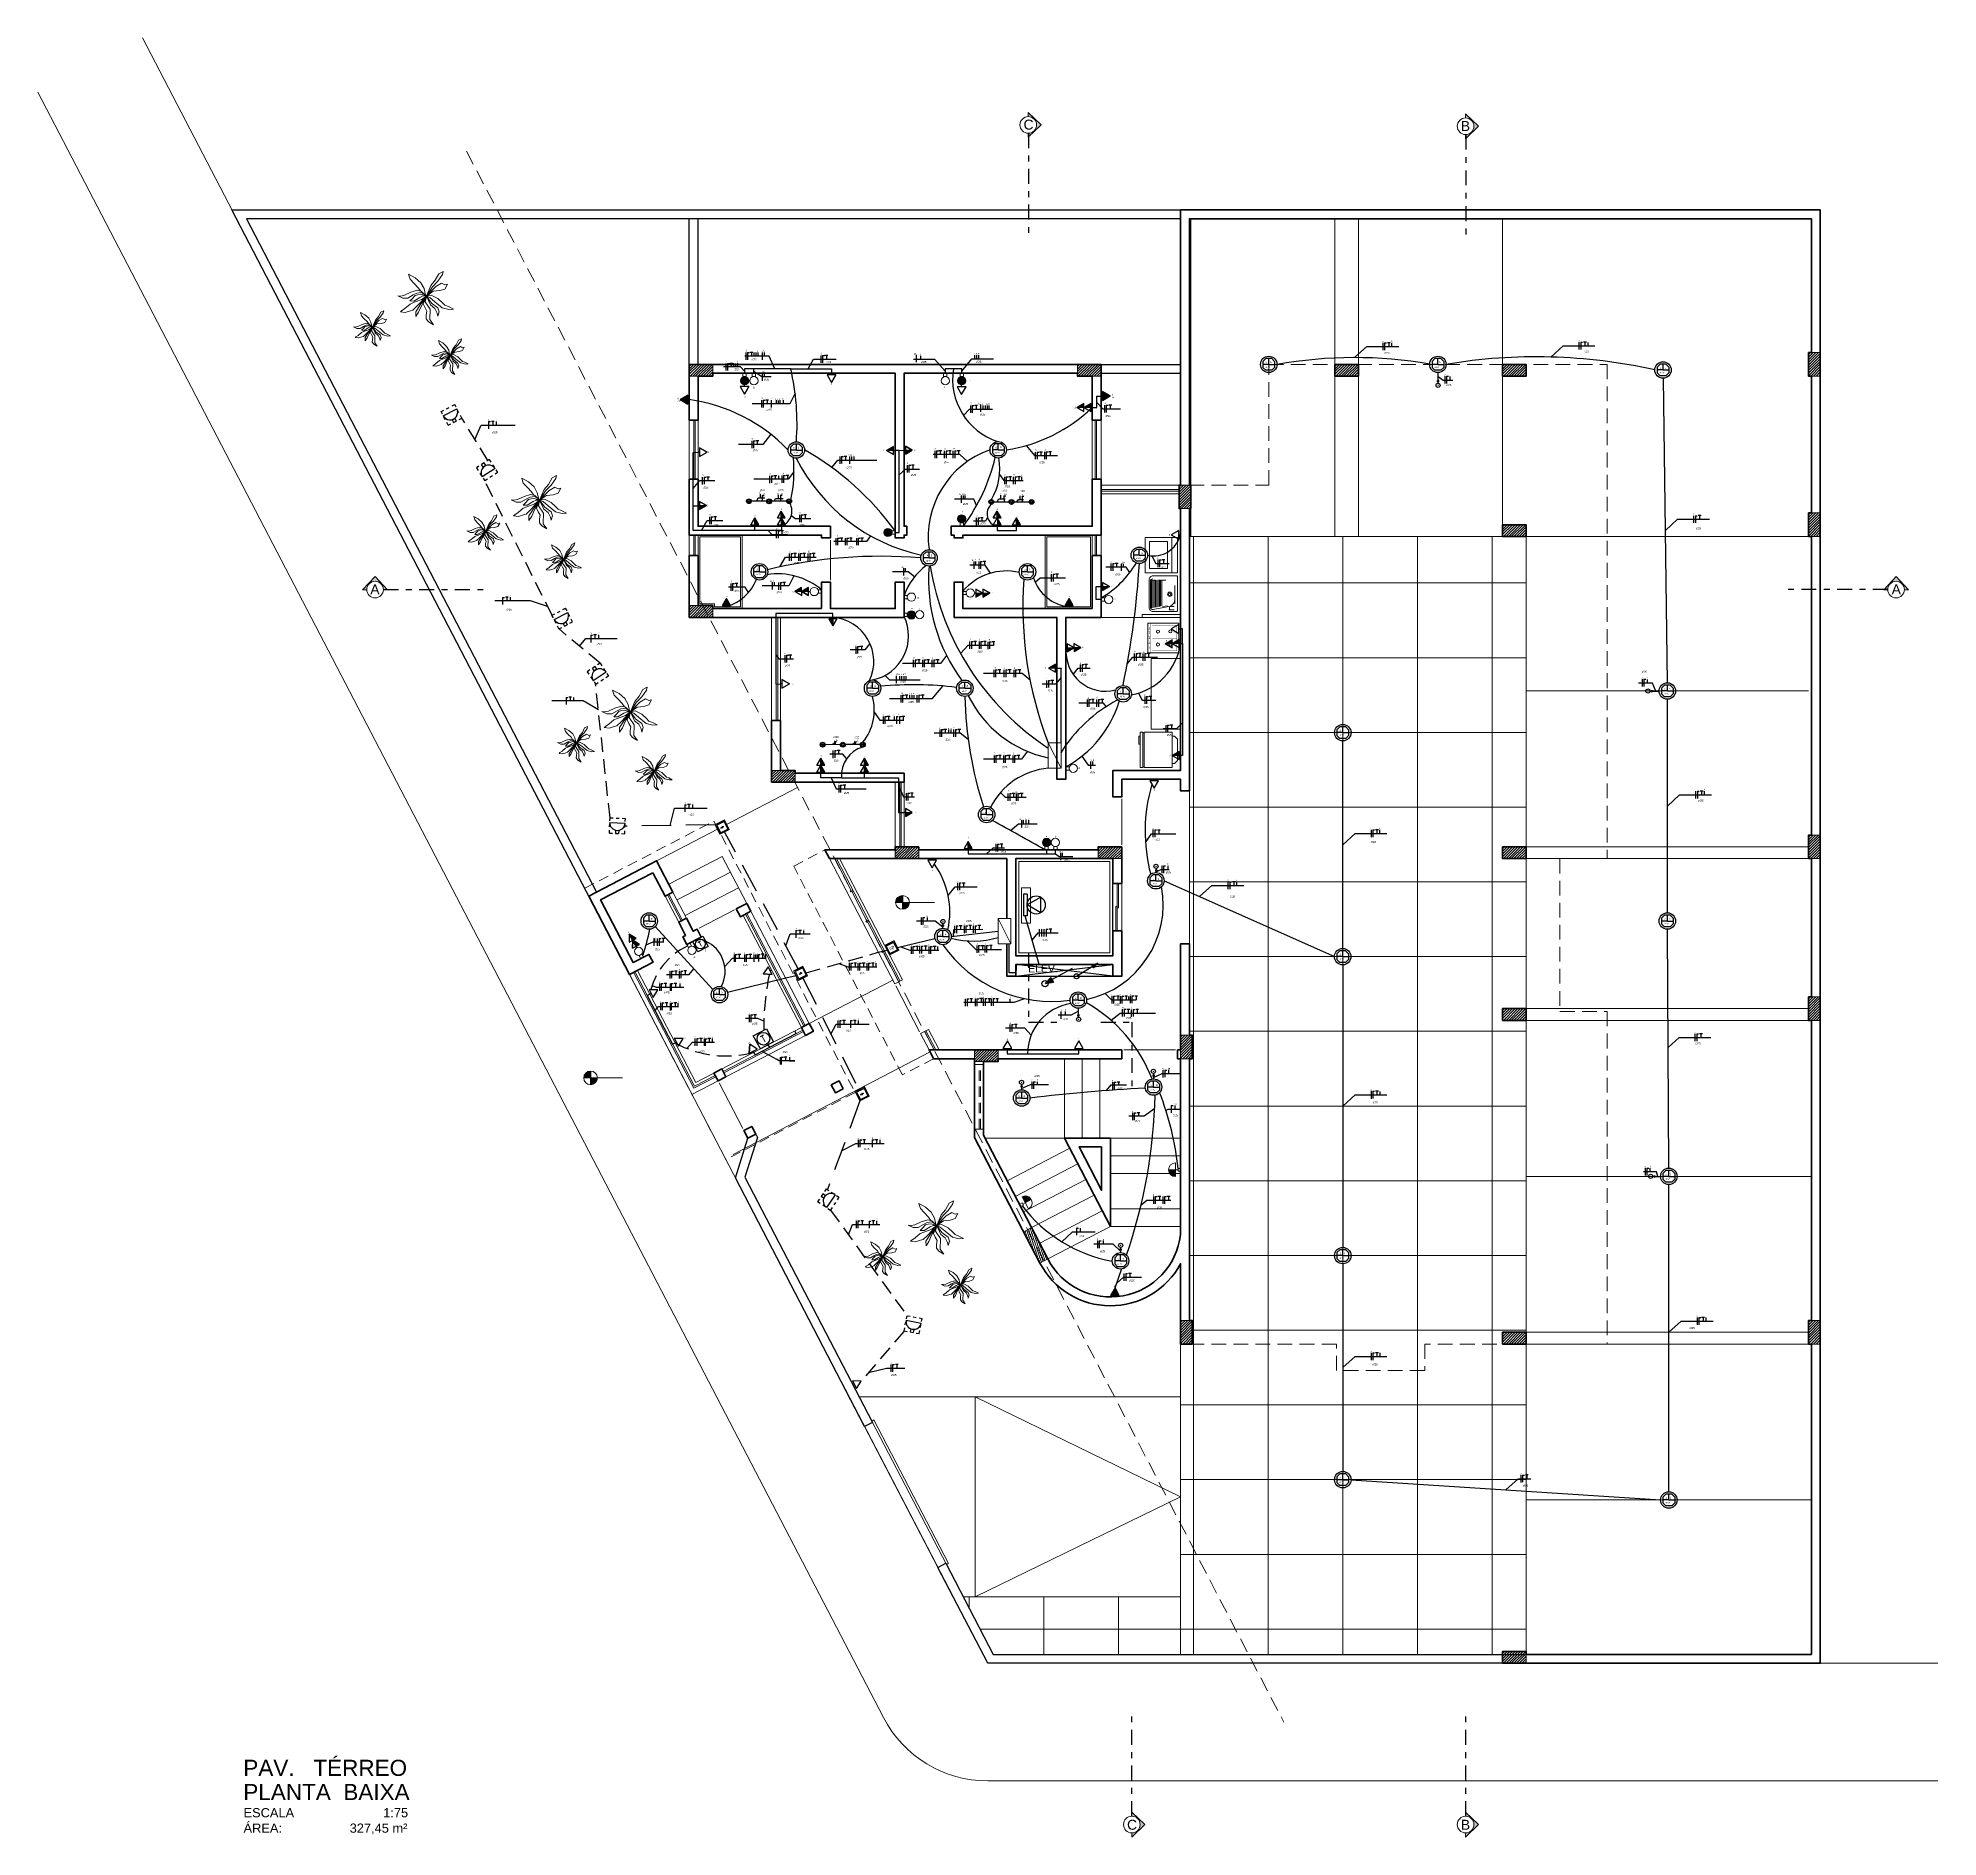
# Model space of a CAD drawing. Header units: millimetres. Extents: x 2991 to 3503, y 2795 to 2987.
# Drawn here: x 3107.23 to 3139.52, y 2805.22 to 2835.8 of the extents above; entities that cross this region are included whole.
import ezdxf
from ezdxf.enums import TextEntityAlignment as Align

# ---------------------------------------------------------------- set-up
doc = ezdxf.new("R2010")
doc.units = ezdxf.units.MM
for name, pattern in [('DASH2', [0.75, 0.5, -0.25]), ('DASHDOT', [25.4, 12.7, -6.35, 0, -6.35]), ('DIVIDE3A', [1.6, 0.8, -0.2, 0, -0.2, 0, -0.2, 0, -0.2]), ('HIDDEN', [0.375, 0.25, -0.125])]:
    doc.linetypes.add(name, pattern=pattern)
for name, color, linetype in [('020', 4, 'Continuous'), ('CISM_59_ELET_CAIXA DE PASSAGEM_INSTALAR', 10, 'Continuous'), ('CISM_78_CX_ENT_PRINC', 10, 'Continuous'), ('ESCO_37_TOMADAS', 3, 'Continuous'), ('ESCO_49_ELET_FIAÇÃO', 82, 'Continuous'), ('fia', 1, 'Continuous'), ('ILUMINAÇÃO', 3, 'Continuous'), ('Pranchas', 3, 'Continuous'), ('PTF', 1, 'Continuous'), ('PTO', 1, 'Continuous'), ('TEP', 5, 'DASH2'), ('TET', 172, 'Continuous'), ('TEXTO', 7, 'Continuous'), ('TTTEA', 40, 'DIVIDE3A')]:
    doc.layers.add(name, color=color, linetype=linetype)
for name, color, linetype, lineweight in [('COMPLEMENTO', 7, 'Continuous', 9), ('ESQ_INTER', 250, 'Continuous', 9), ('IND', 7, 'Continuous', 13), ('PILAR', 7, 'Continuous', 5), ('PISO', 252, 'Continuous', 9), ('Plarga', 7, 'Continuous', 40)]:
    doc.layers.add(name, color=color, linetype=linetype, lineweight=lineweight)
doc.styles.add('arial', font='')
doc.styles.add('romans', font='romans')
doc.styles.add('ST', font='ROMANS.SHX', dxfattribs={"height": 0.15})
doc.styles.get("Standard").update_dxf_attribs({"font": ''})
doc.styles.add('TARCISIO', font='')
doc.styles.get('arial').set_extended_font_data('Arial')
doc.styles.get('Standard').set_extended_font_data('Arial')
doc.styles.get('TARCISIO').set_extended_font_data('Arial')

# ---------------------------------------------------------------- blocks, each defined once
blk = doc.blocks.new('iv')
at = {"color": 3}
for p, q in [((-0.2, 0.1), (-0.1, 0.2)), ((-0.2, 0.1), (-0.2, -0.1)), ((-0.1, 0.2), (0.1, 0.2)), ((0.1, 0.2), (0.2, 0.1)), ((0.2, 0.1), (0.2, -0.1)), ((-0.1, -0.2), (-0.2, -0.1)), ((-0.1, -0.2), (0.1, -0.2)), ((0.2, -0.1), (0.1, -0.2))]:
    blk.add_line(p, q, dxfattribs=at)
at = {"color": 1}
blk.add_circle((0, 0), 0.28, dxfattribs=at)
at = {"color": 1, "style": 'ST', "flags": 4}
blk.add_attdef('N%%D', text='', height=0.15, dxfattribs=at).set_placement((0.003, -0.074), align=Align.CENTER)
blk = doc.blocks.new('INTERRUP SIMP 1 TC')
at = {"lineweight": 5}
for p, q in [((-5, 2.5), (-5, -2.5)), ((0, 2.5), (-5, 2.5)), ((0, 2.5), (0, -2.5)), ((0, -2.5), (-5, -2.5)), ((0, 0), (0, 0))]:
    blk.add_line(p, q, dxfattribs=at)
at = {"lineweight": 5, "ltscale": 0.5}
blk.add_circle((6.3, 0), 6.33, dxfattribs=at)
blk = doc.blocks.new('IP')
for p, q in [((-0.1, 0.25), (0, 0.25)), ((-0.1, 0.25), (-0.1, 0.15)), ((-0.1, 0.05), (-0.1, -0.05)), ((0, 0.05), (-0.1, 0.05)), ((0, 0.05), (0, -0.05)), ((0.1, 0.25), (0.2, 0.25)), ((0.25, 0.25), (0.25, -0.25)), ((0.3, 0.25), (0.4, 0.25)), ((0.4, 0.25), (0.4, 0.15)), ((0.4, 0.05), (0.4, -0.05)), ((0, -0.05), (-0.1, -0.05)), ((-0.1, -0.15), (-0.1, -0.25)), ((-0.1, -0.25), (0, -0.25)), ((0.1, -0.25), (0.2, -0.25)), ((0.3, -0.25), (0.4, -0.25)), ((0.4, -0.15), (0.4, -0.25))]:
    blk.add_line(p, q)
blk.add_arc((0.25, 0), 0.25, 90, 270)
blk = doc.blocks.new('BCAM')
for p, q in [((-0.05, 0), (-0.05, -0.1)), ((-0.05, 0), (0.05, 0)), ((0, 0.1), (0, 0)), ((0.05, 0), (0.05, -0.1)), ((-0.05, -0.1), (0.05, -0.1))]:
    blk.add_line(p, q)
at = {"const_width": 0.049}
blk.add_lwpolyline([(0, 0.23, 1), (0, 0.28, 1)], format="xyb", close=True, dxfattribs=at)
blk.add_circle((0, 0.26), 0.16)
blk = doc.blocks.new('I190')
at = {"lineweight": 5}
for p, q in [((-0.1, 0.05), (-0.1, -0.05)), ((0, 0.05), (-0.1, 0.05)), ((0, 0.05), (0, -0.05)), ((0.1, 0), (0, 0)), ((0.1, 0.25), (0.1, -0.25)), ((0.35, 0), (0.1, 0)), ((0, -0.05), (-0.1, -0.05))]:
    blk.add_line(p, q, dxfattribs=at)
at = {"lineweight": 5, "const_width": 0.2499}
blk.add_lwpolyline([(0.1, 0.12505, -0.41421356), (0.22505, 0, -1)], format="xyb", dxfattribs=at)
at = {"lineweight": 5}
blk.add_arc((0.1, 0), 0.25, 270, 90, dxfattribs=at)
blk = doc.blocks.new('TPIS')
at = {"color": 4}
for p, q in [((-0.2, -0.2), (-0.2, 0.2)), ((-0.2, 0.2), (0.2, 0.2)), ((0.2, 0.2), (0.2, -0.2)), ((0.2, -0.2), (-0.2, -0.2))]:
    blk.add_line(p, q, dxfattribs=at)
at = {"color": 3}
blk.add_circle((0, 0), 0.171, dxfattribs=at)
at = {"color": 3, "style": 'romans'}
blk.add_attdef('1', text='', height=0.18, dxfattribs=at).set_placement((0, 0), align=Align.MIDDLE)
blk = doc.blocks.new('CTEL')
for p, q in [((-0.3, 0), (-0.3, -0.1)), ((-0.3, 0), (0.3, 0)), ((0.217, 0.375), (-0.217, 0.375)), ((-0.217, 0.375), (0, 0)), ((0.217, 0.375), (0, 0)), ((0.3, 0), (0.3, -0.1)), ((-0.3, -0.1), (0.3, -0.1))]:
    blk.add_line(p, q)
blk.add_circle((0, 0.25), 0.25)

msp = doc.modelspace()

# ---------------------------------------------------------------- hatches: boundary and pattern name
h = msp.add_hatch(color=256)
h.dxf.hatch_style = 1
h.paths.add_polyline_path([(3121.92, 2821.223, 0.414214), (3121.803, 2821.106), (3121.92, 2821.106)])
h.paths.add_polyline_path([(3122.037, 2821.106), (3121.92, 2821.106), (3121.92, 2820.988, 0.414214)])
h = msp.add_hatch(color=256)
h.dxf.hatch_style = 1
h.paths.add_polyline_path([(3116.618, 2818.238, 0.414214), (3116.501, 2818.121), (3116.618, 2818.121)])
h.paths.add_polyline_path([(3116.736, 2818.121), (3116.618, 2818.121), (3116.618, 2818.004, 0.414214)])
at = {"layer": 'ESCO_37_TOMADAS'}
h = msp.add_hatch(color=256, dxfattribs=at)
h.dxf.hatch_style = 1
h.set_gradient(color1=(0, 0, 255), color2=(255, 255, 0), tint=1)
h.paths.add_polyline_path([(3119.307, 2829.972, 1), (3119.166, 2829.972, 1)])
h = msp.add_hatch(color=256, dxfattribs=at)
h.dxf.hatch_style = 1
h.paths.add_polyline_path([(3119.166, 2829.972, 1), (3119.307, 2829.972, 1)])
h = msp.add_hatch(color=256, dxfattribs=at)
h.dxf.hatch_style = 1
h.paths.add_polyline_path([(3119.307, 2829.972, 1), (3119.166, 2829.972, 1)])
h = msp.add_hatch(color=256, dxfattribs=at)
h.dxf.hatch_style = 1
h.paths.add_polyline_path([(3122.926, 2830.041, 1), (3122.926, 2829.9, 1)])
h = msp.add_hatch(color=256, dxfattribs=at)
h.dxf.hatch_style = 1
h.paths.add_polyline_path([(3121.741, 2827.392, 1), (3121.6, 2827.392, 1)])
h = msp.add_hatch(color=256, dxfattribs=at)
h.dxf.hatch_style = 1
h.paths.add_polyline_path([(3122.925, 2827.554, 1), (3122.925, 2827.696, 1)])
h = msp.add_hatch(color=256, dxfattribs=at)
h.dxf.hatch_style = 1
h.paths.add_polyline_path([(3122.001, 2825.993, 1), (3122.142, 2825.993, 1)])
h = msp.add_hatch(color=256, dxfattribs=at)
h.dxf.hatch_style = 1
h.paths.add_polyline_path([(3124.368, 2822.054, 1), (3124.368, 2822.196, 1)])
at = {"layer": 'ESCO_49_ELET_FIAÇÃO'}
h = msp.add_hatch(color=256, dxfattribs=at)
h.dxf.hatch_style = 1
h.paths.add_polyline_path([(3125.235, 2820.077), (3125.122, 2820.048), (3125.161, 2819.987)])
h = msp.add_hatch(color=256, dxfattribs=at)
h.dxf.hatch_style = 1
h.paths.add_polyline_path([(3124.342, 2819.725), (3124.441, 2819.831), (3124.484, 2819.752)])
at = {"layer": 'IND'}
for points in [[(3124.055, 2834.109), (3124.055, 2834.18, 1.014778), (3124.055, 2834.461), (3124.055, 2834.532), (3124.278, 2834.32)], [(3131.489, 2834.085), (3131.489, 2834.155, 1.014778), (3131.489, 2834.437), (3131.489, 2834.508), (3131.711, 2834.296)], [(3131.489, 2834.085), (3131.489, 2834.155, 1.014778), (3131.489, 2834.437), (3131.489, 2834.508), (3131.711, 2834.296)], [(3113.166, 2826.42), (3113.096, 2826.42, 1.014778), (3112.814, 2826.42), (3112.743, 2826.42), (3112.955, 2826.642)], [(3138.597, 2826.42), (3138.668, 2826.42, -1.014778), (3138.949, 2826.42), (3139.02, 2826.42), (3138.808, 2826.642)], [(3125.815, 2805.644), (3125.815, 2805.573, -1.014778), (3125.815, 2805.291), (3125.815, 2805.22), (3126.037, 2805.432)], [(3131.489, 2805.644), (3131.489, 2805.573, -1.014778), (3131.489, 2805.291), (3131.489, 2805.22), (3131.711, 2805.432)]]:
    msp.add_hatch(color=0, dxfattribs=at).paths.add_polyline_path(points)
at = {"layer": 'PILAR'}
h = msp.add_hatch(dxfattribs=at)
h.set_pattern_fill('ANSI31,_O', color=256, scale=0.01, angle=-90)
h.set_pattern_definition([(225, (4089.734413, 4694.011575), (-0.0224506403, 0.0224506403), [])])
h.paths.add_polyline_path([(3137.32, 2830.049), (3137.52, 2830.049), (3137.52, 2830.449), (3137.32, 2830.449)])
h = msp.add_hatch(dxfattribs=at)
h.set_pattern_fill('ANSI31,_O', color=256, scale=0.01)
h.set_pattern_definition([(45, (1254.732245, 1877.834407), (-0.0224506403, 0.0224506403), [])])
h.paths.add_polyline_path([(3118.695, 2830.249), (3118.695, 2830.049), (3118.295, 2830.049), (3118.295, 2830.249)])
h = msp.add_hatch(dxfattribs=at)
h.set_pattern_fill('ANSI31,_O', color=256, scale=0.01)
h.set_pattern_definition([(45, (1261.332245, 1877.834407), (-0.0224506403, 0.0224506403), [])])
h.paths.add_polyline_path([(3125.295, 2830.249), (3125.295, 2830.049), (3124.895, 2830.049), (3124.895, 2830.249)])
h = msp.add_hatch(dxfattribs=at)
h.set_pattern_fill('ANSI31,_O', color=256, scale=0.01)
h.set_pattern_definition([(45, (1265.707245, 1877.834407), (-0.0224506403, 0.0224506403), [])])
h.paths.add_polyline_path([(3129.27, 2830.249), (3129.27, 2830.049), (3129.67, 2830.049), (3129.67, 2830.249)])
h = msp.add_hatch(dxfattribs=at)
h.set_pattern_fill('ANSI31,_O', color=256, scale=0.01)
h.set_pattern_definition([(45, (1268.557245, 1877.834407), (-0.0224506403, 0.0224506403), [])])
h.paths.add_polyline_path([(3132.12, 2830.249), (3132.12, 2830.049), (3132.52, 2830.049), (3132.52, 2830.249)])
h = msp.add_hatch(dxfattribs=at)
h.set_pattern_fill('ANSI31,_O', color=256, scale=0.01, angle=-90)
h.set_pattern_definition([(225, (4079.034413, 4691.761575), (-0.0224506403, 0.0224506403), [])])
h.paths.add_polyline_path([(3126.62, 2827.799), (3126.82, 2827.799), (3126.82, 2828.199), (3126.62, 2828.199)])
h = msp.add_hatch(dxfattribs=at)
h.set_pattern_fill('ANSI31,_O', color=256, scale=0.01)
h.set_pattern_definition([(45, (1268.557245, 1875.109407), (-0.0224506403, 0.0224506403), [])])
h.paths.add_polyline_path([(3132.12, 2827.524), (3132.12, 2827.324), (3132.52, 2827.324), (3132.52, 2827.524)])
h = msp.add_hatch(dxfattribs=at)
h.set_pattern_fill('ANSI31,_O', color=256, scale=0.01, angle=-90)
h.set_pattern_definition([(225, (4089.734413, 4691.286575), (-0.0224506403, 0.0224506403), [])])
h.paths.add_polyline_path([(3137.32, 2827.324), (3137.52, 2827.324), (3137.52, 2827.724), (3137.32, 2827.724)])
h = msp.add_hatch(dxfattribs=at)
h.set_pattern_fill('ANSI31,_O', color=256, scale=0.01)
h.set_pattern_definition([(45, (1254.732245, 1873.734407), (-0.0224506403, 0.0224506403), [])])
h.paths.add_polyline_path([(3118.695, 2826.149), (3118.695, 2825.949), (3118.295, 2825.949), (3118.295, 2826.149)])
h = msp.add_hatch(dxfattribs=at)
h.set_pattern_fill('ANSI31,_O', color=256, scale=0.01)
h.set_pattern_definition([(45, (1256.132245, 1870.934407), (-0.0224506403, 0.0224506403), [])])
h.paths.add_polyline_path([(3120.095, 2823.349), (3120.095, 2823.149), (3119.695, 2823.149), (3119.695, 2823.349)])
h = msp.add_hatch(dxfattribs=at)
h.set_pattern_fill('ANSI31,_O', color=256, scale=0.01)
h.set_pattern_definition([(45, (1258.232245, 1869.634407), (-0.0224506403, 0.0224506403), [])])
h.paths.add_polyline_path([(3122.195, 2822.049), (3122.195, 2821.849), (3121.795, 2821.849), (3121.795, 2822.049)])
h = msp.add_hatch(dxfattribs=at)
h.set_pattern_fill('ANSI31,_O', color=256, scale=0.01)
h.set_pattern_definition([(45, (1261.682245, 1869.634407), (-0.0224506403, 0.0224506403), [])])
h.paths.add_polyline_path([(3125.645, 2822.049), (3125.645, 2821.849), (3125.245, 2821.849), (3125.245, 2822.049)])
h = msp.add_hatch(dxfattribs=at)
h.set_pattern_fill('ANSI31,_O', color=256, scale=0.01)
h.set_pattern_definition([(45, (1268.557245, 1869.634407), (-0.0224506403, 0.0224506403), [])])
h.paths.add_polyline_path([(3132.12, 2822.049), (3132.12, 2821.849), (3132.52, 2821.849), (3132.52, 2822.049)])
h = msp.add_hatch(dxfattribs=at)
h.set_pattern_fill('ANSI31,_O', color=256, scale=0.01, angle=-90)
h.set_pattern_definition([(225, (4089.734413, 4685.811575), (-0.0224506403, 0.0224506403), [])])
h.paths.add_polyline_path([(3137.32, 2821.849), (3137.52, 2821.849), (3137.52, 2822.249), (3137.32, 2822.249)])
h = msp.add_hatch(dxfattribs=at)
h.set_pattern_fill('ANSI31,_O', color=256, scale=0.01, angle=-90)
h.set_pattern_definition([(225, (4089.734413, 4683.061575), (-0.0224506403, 0.0224506403), [])])
h.paths.add_polyline_path([(3137.32, 2819.099), (3137.52, 2819.099), (3137.52, 2819.499), (3137.32, 2819.499)])
h = msp.add_hatch(dxfattribs=at)
h.set_pattern_fill('ANSI31,_O', color=256, scale=0.01)
h.set_pattern_definition([(45, (1268.557245, 1866.884407), (-0.0224506403, 0.0224506403), [])])
h.paths.add_polyline_path([(3132.12, 2819.299), (3132.12, 2819.099), (3132.52, 2819.099), (3132.52, 2819.299)])
h = msp.add_hatch(dxfattribs=at)
h.set_pattern_fill('ANSI31,_O', color=256, scale=0.01, angle=-90)
h.set_pattern_definition([(225, (4079.059413, 4682.411575), (-0.0224506403, 0.0224506403), [])])
h.paths.add_polyline_path([(3126.645, 2818.449), (3126.845, 2818.449), (3126.845, 2818.849), (3126.645, 2818.849)])
h = msp.add_hatch(dxfattribs=at)
h.set_pattern_fill('ANSI31,_O', color=256, scale=0.01)
h.set_pattern_definition([(45, (1259.582245, 1866.184407), (-0.0224506403, 0.0224506403), [])])
h.paths.add_polyline_path([(3123.545, 2818.599), (3123.545, 2818.399), (3123.145, 2818.399), (3123.145, 2818.599)])
h = msp.add_hatch(dxfattribs=at)
h.set_pattern_fill('ANSI31,_O', color=256, scale=0.01, angle=-62.5146)
h.set_pattern_definition([(252.4853861, (3108.864844, 4908.087727), (-0.03027807704, 0.00955513217), [])])
h.paths.add_polyline_path([(3124.256, 2814.976), (3124.389, 2815.045), (3124.112, 2815.577), (3123.979, 2815.508)])
h = msp.add_hatch(dxfattribs=at)
h.set_pattern_fill('ANSI31,_O', color=256, scale=0.01, angle=-90)
h.set_pattern_definition([(225, (4079.059413, 4677.561575), (-0.0224506403, 0.0224506403), [])])
h.paths.add_polyline_path([(3126.645, 2813.599), (3126.845, 2813.599), (3126.845, 2813.999), (3126.645, 2813.999)])
h = msp.add_hatch(dxfattribs=at)
h.set_pattern_fill('ANSI31,_O', color=256, scale=0.01, angle=-90)
h.set_pattern_definition([(225, (4089.734413, 4677.561575), (-0.0224506403, 0.0224506403), [])])
h.paths.add_polyline_path([(3137.32, 2813.599), (3137.52, 2813.599), (3137.52, 2813.999), (3137.32, 2813.999)])
h = msp.add_hatch(dxfattribs=at)
h.set_pattern_fill('ANSI31,_O', color=256, scale=0.01)
h.set_pattern_definition([(45, (1268.557245, 1861.384407), (-0.0224506403, 0.0224506403), [])])
h.paths.add_polyline_path([(3132.12, 2813.799), (3132.12, 2813.599), (3132.52, 2813.599), (3132.52, 2813.799)])
h = msp.add_hatch(dxfattribs=at)
h.set_pattern_fill('ANSI31,_O', color=256, scale=0.01)
h.set_pattern_definition([(45, (1268.557245, 1855.959407), (-0.0224506403, 0.0224506403), [])])
h.paths.add_polyline_path([(3132.12, 2808.374), (3132.12, 2808.174), (3132.52, 2808.174), (3132.52, 2808.374)])
at = {"layer": 'PISO'}
h = msp.add_hatch(dxfattribs=at)
h.set_pattern_fill('NET,_O', color=256, scale=0.4)
h.set_pattern_definition([(0, (3126.8623, 2808.7529), (0, 1.27), []), (90, (3126.8623, 2808.7529), (-1.27, 8e-17), [])])
h.paths.add_polyline_path([(3126.645, 2810.545), (3126.645, 2808.324), (3127.801, 2808.324)], flags=17)
h.paths.add_polyline_path([(3126.645, 2809.303), (3123.152, 2809.303), (3122.952, 2809.303), (3123.461, 2808.324), (3126.645, 2808.324)])
h.paths.add_polyline_path([(3132.52, 2821.849), (3132.12, 2821.849), (3132.12, 2822.049), (3132.52, 2822.049), (3132.52, 2827.324), (3126.795, 2827.324), (3126.795, 2822.999), (3126.795, 2820.399), (3126.795, 2818.849), (3126.845, 2818.849), (3126.845, 2818.449), (3126.795, 2818.449), (3126.795, 2813.999), (3126.845, 2813.999), (3126.845, 2813.599), (3129.295, 2813.599), (3129.295, 2813.149), (3130.795, 2813.149), (3130.795, 2813.599), (3132.12, 2813.599), (3132.12, 2813.799), (3132.52, 2813.799), (3132.52, 2819.099), (3132.12, 2819.099), (3132.12, 2819.299), (3132.52, 2819.299)])
h.paths.add_polyline_path([(3132.52, 2813.599), (3130.795, 2813.599), (3130.795, 2813.149), (3129.295, 2813.149), (3129.295, 2813.599), (3126.645, 2813.599), (3126.645, 2810.545), (3127.801, 2808.324), (3132.12, 2808.324), (3132.12, 2808.374), (3132.52, 2808.374)])

# ---------------------------------------------------------------- linework, layer by layer
at = {"color": 3, "lineweight": 5}
for p, q in [((3113.523, 2831.782), (3113.55, 2831.697)), ((3113.635, 2831.723), (3113.523, 2831.782)), ((3113.55, 2831.697), (3113.619, 2831.625)), ((3113.619, 2831.625), (3113.689, 2831.552)), ((3113.733, 2831.637), (3113.635, 2831.723)), ((3113.787, 2831.537), (3113.733, 2831.637)), ((3113.978, 2831.678), (3113.903, 2831.589)), ((3113.928, 2831.569), (3114.023, 2831.664)), ((3114.037, 2831.791), (3113.978, 2831.678)), ((3114.086, 2831.63), (3113.986, 2831.575)), ((3114.023, 2831.664), (3114.103, 2831.777)), ((3114.112, 2831.828), (3114.037, 2831.791)), ((3114.142, 2831.601), (3114.086, 2831.63)), ((3114.103, 2831.777), (3114.112, 2831.828)), ((3113.344, 2831.415), (3113.428, 2831.374)), ((3113.391, 2831.41), (3113.344, 2831.415)), ((3113.454, 2831.423), (3113.391, 2831.41)), ((3113.428, 2831.374), (3113.511, 2831.377)), ((3113.562, 2831.475), (3113.454, 2831.423)), ((3113.511, 2831.377), (3113.601, 2831.429)), ((3113.548, 2831.328), (3113.578, 2831.358)), ((3113.613, 2831.324), (3113.548, 2831.328)), ((3113.549, 2831.275), (3113.608, 2831.3)), ((3113.674, 2831.508), (3113.562, 2831.475)), ((3113.578, 2831.358), (3113.635, 2831.42)), ((3113.601, 2831.429), (3113.664, 2831.461)), ((3113.608, 2831.3), (3113.743, 2831.351)), ((3113.717, 2831.388), (3113.613, 2831.324)), ((3113.635, 2831.42), (3113.683, 2831.431)), ((3113.664, 2831.461), (3113.746, 2831.471)), ((3113.827, 2831.408), (3113.669, 2831.242)), ((3113.745, 2831.488), (3113.674, 2831.508)), ((3113.683, 2831.431), (3113.734, 2831.441)), ((3113.689, 2831.552), (3113.73, 2831.495)), ((3113.769, 2831.413), (3113.717, 2831.388)), ((3113.827, 2831.408), (3113.721, 2831.261)), ((3113.734, 2831.441), (3113.827, 2831.408)), ((3113.741, 2831.247), (3113.827, 2831.408)), ((3113.743, 2831.351), (3113.827, 2831.408)), ((3113.827, 2831.408), (3113.745, 2831.488)), ((3113.746, 2831.471), (3113.811, 2831.427)), ((3113.827, 2831.408), (3113.769, 2831.413)), ((3113.771, 2831.277), (3113.827, 2831.408)), ((3113.811, 2831.427), (3113.787, 2831.537)), ((3113.827, 2831.408), (3113.805, 2831.315)), ((3113.805, 2831.315), (3113.89, 2831.188)), ((3113.903, 2831.589), (3113.827, 2831.408)), ((3113.986, 2831.575), (3113.827, 2831.408)), ((3113.827, 2831.408), (3113.928, 2831.569)), ((3113.827, 2831.408), (3113.942, 2831.491)), ((3113.827, 2831.408), (3113.91, 2831.428)), ((3113.899, 2831.259), (3113.827, 2831.408)), ((3113.827, 2831.408), (3113.916, 2831.29)), ((3113.884, 2831.385), (3113.827, 2831.408)), ((3113.973, 2831.313), (3113.884, 2831.385)), ((3113.91, 2831.428), (3114.021, 2831.37)), ((3113.942, 2831.491), (3114.056, 2831.503)), ((3114.096, 2831.212), (3113.973, 2831.313)), ((3114.021, 2831.37), (3114.101, 2831.295)), ((3114.056, 2831.503), (3114.141, 2831.53)), ((3114.141, 2831.53), (3114.185, 2831.614)), ((3114.185, 2831.614), (3114.142, 2831.601)), ((3112.708, 2831.131), (3112.725, 2831.075)), ((3112.782, 2831.092), (3112.708, 2831.131)), ((3112.725, 2831.075), (3112.772, 2831.026)), ((3112.772, 2831.026), (3112.818, 2830.978)), ((3112.847, 2831.035), (3112.782, 2831.092)), ((3112.818, 2830.978), (3112.846, 2830.94)), ((3112.884, 2830.968), (3112.847, 2831.035)), ((3112.961, 2831.003), (3112.911, 2830.882)), ((3113.016, 2830.994), (3112.911, 2830.882)), ((3112.911, 2830.882), (3112.978, 2830.99)), ((3113.011, 2831.062), (3112.961, 2831.003)), ((3112.978, 2830.99), (3113.041, 2831.053)), ((3113.05, 2831.138), (3113.011, 2831.062)), ((3113.083, 2831.03), (3113.016, 2830.994)), ((3113.041, 2831.053), (3113.095, 2831.128)), ((3113.101, 2831.162), (3113.05, 2831.138)), ((3113.121, 2831.011), (3113.083, 2831.03)), ((3113.095, 2831.128), (3113.101, 2831.162)), ((3113.12, 2830.963), (3113.149, 2831.019)), ((3113.149, 2831.019), (3113.121, 2831.011)), ((3113.384, 2831.141), (3113.404, 2831.16)), ((3113.468, 2831.132), (3113.384, 2831.141)), ((3113.404, 2831.16), (3113.46, 2831.2)), ((3113.46, 2831.2), (3113.549, 2831.275)), ((3113.554, 2831.159), (3113.468, 2831.132)), ((3113.597, 2831.172), (3113.554, 2831.159)), ((3113.669, 2831.242), (3113.597, 2831.172)), ((3113.721, 2831.261), (3113.645, 2831.143)), ((3113.645, 2831.143), (3113.646, 2831.063)), ((3113.646, 2831.063), (3113.694, 2831.136)), ((3113.694, 2831.136), (3113.741, 2831.247)), ((3113.804, 2831.211), (3113.771, 2831.277)), ((3113.837, 2831.154), (3113.804, 2831.211)), ((3113.823, 2831.026), (3113.825, 2831.091)), ((3113.862, 2830.973), (3113.823, 2831.026)), ((3113.825, 2831.091), (3113.837, 2831.154)), ((3113.89, 2831.188), (3113.885, 2831.01)), ((3113.885, 2831.01), (3113.948, 2830.922)), ((3113.97, 2831.199), (3113.899, 2831.259)), ((3113.916, 2831.29), (3114.022, 2831.211)), ((3114.011, 2831.122), (3113.97, 2831.199)), ((3114.021, 2831.067), (3114.011, 2831.122)), ((3114.046, 2831.143), (3114.021, 2831.067)), ((3114.022, 2831.211), (3114.046, 2831.143)), ((3114.211, 2831.182), (3114.096, 2831.212)), ((3114.101, 2831.295), (3114.14, 2831.255)), ((3114.14, 2831.255), (3114.202, 2831.232)), ((3114.202, 2831.232), (3114.285, 2831.189)), ((3114.285, 2831.189), (3114.211, 2831.182)), ((3112.588, 2830.887), (3112.644, 2830.86)), ((3112.619, 2830.884), (3112.588, 2830.887)), ((3112.615, 2830.704), (3112.628, 2830.717)), ((3112.671, 2830.698), (3112.615, 2830.704)), ((3112.662, 2830.892), (3112.619, 2830.884)), ((3112.628, 2830.717), (3112.666, 2830.743)), ((3112.644, 2830.86), (3112.699, 2830.862)), ((3112.734, 2830.927), (3112.662, 2830.892)), ((3112.666, 2830.743), (3112.725, 2830.794)), ((3112.728, 2830.716), (3112.671, 2830.698)), ((3112.699, 2830.862), (3112.76, 2830.896)), ((3112.724, 2830.829), (3112.744, 2830.849)), ((3112.768, 2830.826), (3112.724, 2830.829)), ((3112.725, 2830.794), (3112.764, 2830.81)), ((3112.757, 2830.725), (3112.728, 2830.716)), ((3112.809, 2830.949), (3112.734, 2830.927)), ((3112.744, 2830.849), (3112.782, 2830.89)), ((3112.805, 2830.771), (3112.757, 2830.725)), ((3112.76, 2830.896), (3112.802, 2830.918)), ((3112.764, 2830.81), (3112.854, 2830.844)), ((3112.837, 2830.869), (3112.768, 2830.826)), ((3112.782, 2830.89), (3112.814, 2830.898)), ((3112.839, 2830.784), (3112.789, 2830.705)), ((3112.789, 2830.705), (3112.789, 2830.652)), ((3112.789, 2830.652), (3112.822, 2830.701)), ((3112.802, 2830.918), (3112.856, 2830.924)), ((3112.911, 2830.882), (3112.805, 2830.771)), ((3112.855, 2830.935), (3112.809, 2830.949)), ((3112.814, 2830.898), (3112.848, 2830.904)), ((3112.822, 2830.701), (3112.853, 2830.775)), ((3112.871, 2830.885), (3112.837, 2830.869)), ((3112.911, 2830.882), (3112.839, 2830.784)), ((3112.848, 2830.904), (3112.911, 2830.882)), ((3112.853, 2830.775), (3112.911, 2830.882)), ((3112.854, 2830.844), (3112.911, 2830.882)), ((3112.911, 2830.882), (3112.855, 2830.935)), ((3112.856, 2830.924), (3112.9, 2830.895)), ((3112.911, 2830.882), (3112.871, 2830.885)), ((3112.873, 2830.795), (3112.911, 2830.882)), ((3112.895, 2830.751), (3112.873, 2830.795)), ((3112.9, 2830.895), (3112.884, 2830.968)), ((3112.917, 2830.713), (3112.895, 2830.751)), ((3112.911, 2830.882), (3112.896, 2830.82)), ((3112.896, 2830.82), (3112.953, 2830.736)), ((3112.908, 2830.628), (3112.909, 2830.671)), ((3112.909, 2830.671), (3112.917, 2830.713)), ((3112.911, 2830.882), (3112.987, 2830.938)), ((3112.911, 2830.882), (3112.966, 2830.895)), ((3112.959, 2830.783), (3112.911, 2830.882)), ((3112.911, 2830.882), (3112.969, 2830.804)), ((3112.949, 2830.867), (3112.911, 2830.882)), ((3113.008, 2830.819), (3112.949, 2830.867)), ((3112.953, 2830.736), (3112.949, 2830.617)), ((3113.006, 2830.743), (3112.959, 2830.783)), ((3112.966, 2830.895), (3113.039, 2830.857)), ((3112.969, 2830.804), (3113.04, 2830.751)), ((3112.987, 2830.938), (3113.063, 2830.946)), ((3113.033, 2830.691), (3113.006, 2830.743)), ((3113.09, 2830.751), (3113.008, 2830.819)), ((3113.04, 2830.655), (3113.033, 2830.691)), ((3113.039, 2830.857), (3113.093, 2830.807)), ((3113.04, 2830.751), (3113.056, 2830.705)), ((3113.056, 2830.705), (3113.04, 2830.655)), ((3113.063, 2830.946), (3113.12, 2830.963)), ((3113.166, 2830.731), (3113.09, 2830.751)), ((3113.093, 2830.807), (3113.119, 2830.78)), ((3113.119, 2830.78), (3113.16, 2830.765)), ((3113.16, 2830.765), (3113.216, 2830.736)), ((3113.216, 2830.736), (3113.166, 2830.731)), ((3113.948, 2830.922), (3113.862, 2830.973)), ((3114.03, 2830.653), (3114.048, 2830.596)), ((3114.105, 2830.614), (3114.03, 2830.653)), ((3114.373, 2830.659), (3114.333, 2830.584)), ((3114.423, 2830.683), (3114.373, 2830.659)), ((3114.417, 2830.649), (3114.423, 2830.683)), ((3112.934, 2830.592), (3112.908, 2830.628)), ((3112.991, 2830.558), (3112.934, 2830.592)), ((3112.949, 2830.617), (3112.991, 2830.558)), ((3113.911, 2830.408), (3113.967, 2830.381)), ((3113.942, 2830.405), (3113.911, 2830.408)), ((3113.984, 2830.414), (3113.942, 2830.405)), ((3113.967, 2830.381), (3114.022, 2830.383)), ((3114.056, 2830.448), (3113.984, 2830.414)), ((3114.022, 2830.383), (3114.082, 2830.417)), ((3114.047, 2830.35), (3114.067, 2830.37)), ((3114.09, 2830.347), (3114.047, 2830.35)), ((3114.047, 2830.315), (3114.086, 2830.332)), ((3114.048, 2830.596), (3114.094, 2830.548)), ((3114.131, 2830.47), (3114.056, 2830.448)), ((3114.067, 2830.37), (3114.105, 2830.412)), ((3114.082, 2830.417), (3114.124, 2830.439)), ((3114.086, 2830.332), (3114.177, 2830.365)), ((3114.159, 2830.39), (3114.09, 2830.347)), ((3114.094, 2830.548), (3114.14, 2830.5)), ((3114.17, 2830.556), (3114.105, 2830.614)), ((3114.105, 2830.412), (3114.137, 2830.419)), ((3114.124, 2830.439), (3114.179, 2830.445)), ((3114.233, 2830.404), (3114.127, 2830.293)), ((3114.178, 2830.457), (3114.131, 2830.47)), ((3114.137, 2830.419), (3114.171, 2830.426)), ((3114.14, 2830.5), (3114.168, 2830.462)), ((3114.194, 2830.407), (3114.159, 2830.39)), ((3114.233, 2830.404), (3114.162, 2830.305)), ((3114.206, 2830.489), (3114.17, 2830.556)), ((3114.171, 2830.426), (3114.233, 2830.404)), ((3114.176, 2830.296), (3114.233, 2830.404)), ((3114.177, 2830.365), (3114.233, 2830.404)), ((3114.233, 2830.404), (3114.178, 2830.457)), ((3114.179, 2830.445), (3114.222, 2830.416)), ((3114.233, 2830.404), (3114.194, 2830.407)), ((3114.196, 2830.316), (3114.233, 2830.404)), ((3114.222, 2830.416), (3114.206, 2830.489)), ((3114.233, 2830.404), (3114.218, 2830.342)), ((3114.218, 2830.342), (3114.275, 2830.257)), ((3114.283, 2830.524), (3114.233, 2830.404)), ((3114.339, 2830.515), (3114.233, 2830.404)), ((3114.233, 2830.404), (3114.3, 2830.511)), ((3114.233, 2830.404), (3114.309, 2830.459)), ((3114.233, 2830.404), (3114.288, 2830.417)), ((3114.281, 2830.304), (3114.233, 2830.404)), ((3114.233, 2830.404), (3114.292, 2830.325)), ((3114.271, 2830.388), (3114.233, 2830.404)), ((3114.33, 2830.34), (3114.271, 2830.388)), ((3114.333, 2830.584), (3114.283, 2830.524)), ((3114.288, 2830.417), (3114.362, 2830.378)), ((3114.3, 2830.511), (3114.364, 2830.574)), ((3114.309, 2830.459), (3114.385, 2830.467)), ((3114.412, 2830.273), (3114.33, 2830.34)), ((3114.405, 2830.552), (3114.339, 2830.515)), ((3114.362, 2830.378), (3114.415, 2830.328)), ((3114.364, 2830.574), (3114.417, 2830.649)), ((3114.385, 2830.467), (3114.442, 2830.485)), ((3114.443, 2830.532), (3114.405, 2830.552)), ((3114.442, 2830.485), (3114.471, 2830.541)), ((3114.471, 2830.541), (3114.443, 2830.532)), ((3113.937, 2830.226), (3113.951, 2830.238)), ((3113.994, 2830.22), (3113.937, 2830.226)), ((3113.951, 2830.238), (3113.988, 2830.265)), ((3113.988, 2830.265), (3114.047, 2830.315)), ((3114.051, 2830.237), (3113.994, 2830.22)), ((3114.079, 2830.246), (3114.051, 2830.237)), ((3114.127, 2830.293), (3114.079, 2830.246)), ((3114.162, 2830.305), (3114.111, 2830.227)), ((3114.111, 2830.227), (3114.112, 2830.174)), ((3114.112, 2830.174), (3114.144, 2830.223)), ((3114.144, 2830.223), (3114.176, 2830.296)), ((3114.217, 2830.272), (3114.196, 2830.316)), ((3114.239, 2830.234), (3114.217, 2830.272)), ((3114.23, 2830.149), (3114.232, 2830.192)), ((3114.256, 2830.114), (3114.23, 2830.149)), ((3114.232, 2830.192), (3114.239, 2830.234)), ((3114.313, 2830.079), (3114.256, 2830.114)), ((3114.275, 2830.257), (3114.272, 2830.138)), ((3114.272, 2830.138), (3114.313, 2830.079)), ((3114.328, 2830.264), (3114.281, 2830.304)), ((3114.292, 2830.325), (3114.363, 2830.272)), ((3114.355, 2830.213), (3114.328, 2830.264)), ((3114.362, 2830.177), (3114.355, 2830.213)), ((3114.379, 2830.227), (3114.362, 2830.177)), ((3114.363, 2830.272), (3114.379, 2830.227)), ((3114.489, 2830.253), (3114.412, 2830.273)), ((3114.415, 2830.328), (3114.441, 2830.301)), ((3114.441, 2830.301), (3114.483, 2830.286)), ((3114.483, 2830.286), (3114.538, 2830.257)), ((3114.538, 2830.257), (3114.489, 2830.253)), ((3115.448, 2828.313), (3115.474, 2828.228)), ((3115.56, 2828.255), (3115.448, 2828.313)), ((3115.474, 2828.228), (3115.544, 2828.156)), ((3115.544, 2828.156), (3115.613, 2828.084)), ((3115.657, 2828.168), (3115.56, 2828.255)), ((3115.613, 2828.084), (3115.655, 2828.026)), ((3115.712, 2828.068), (3115.657, 2828.168)), ((3115.828, 2828.12), (3115.752, 2827.94)), ((3115.911, 2828.106), (3115.752, 2827.94)), ((3115.752, 2827.94), (3115.853, 2828.101)), ((3115.902, 2828.209), (3115.828, 2828.12)), ((3115.853, 2828.101), (3115.948, 2828.195)), ((3115.962, 2828.323), (3115.902, 2828.209)), ((3116.011, 2828.161), (3115.911, 2828.106)), ((3115.948, 2828.195), (3116.028, 2828.308)), ((3116.037, 2828.359), (3115.962, 2828.323)), ((3116.067, 2828.132), (3116.011, 2828.161)), ((3116.028, 2828.308), (3116.037, 2828.359)), ((3116.066, 2828.061), (3116.11, 2828.145)), ((3116.11, 2828.145), (3116.067, 2828.132)), ((3115.269, 2827.946), (3115.353, 2827.906)), ((3115.315, 2827.942), (3115.269, 2827.946)), ((3115.378, 2827.955), (3115.315, 2827.942)), ((3115.353, 2827.906), (3115.435, 2827.908)), ((3115.487, 2828.006), (3115.378, 2827.955)), ((3115.385, 2827.731), (3115.473, 2827.806)), ((3115.435, 2827.908), (3115.525, 2827.96)), ((3115.473, 2827.859), (3115.503, 2827.89)), ((3115.537, 2827.855), (3115.473, 2827.859)), ((3115.473, 2827.806), (3115.532, 2827.831)), ((3115.599, 2828.04), (3115.487, 2828.006)), ((3115.503, 2827.89), (3115.56, 2827.952)), ((3115.593, 2827.773), (3115.521, 2827.703)), ((3115.525, 2827.96), (3115.588, 2827.993)), ((3115.532, 2827.831), (3115.668, 2827.882)), ((3115.641, 2827.919), (3115.537, 2827.855)), ((3115.56, 2827.952), (3115.608, 2827.963)), ((3115.645, 2827.792), (3115.569, 2827.674)), ((3115.588, 2827.993), (3115.671, 2828.002)), ((3115.752, 2827.94), (3115.593, 2827.773)), ((3115.669, 2828.019), (3115.599, 2828.04)), ((3115.608, 2827.963), (3115.659, 2827.972)), ((3115.619, 2827.668), (3115.666, 2827.778)), ((3115.693, 2827.944), (3115.641, 2827.919)), ((3115.752, 2827.94), (3115.645, 2827.792)), ((3115.659, 2827.972), (3115.752, 2827.94)), ((3115.666, 2827.778), (3115.752, 2827.94)), ((3115.668, 2827.882), (3115.752, 2827.94)), ((3115.752, 2827.94), (3115.669, 2828.019)), ((3115.671, 2828.002), (3115.736, 2827.958)), ((3115.752, 2827.94), (3115.693, 2827.944)), ((3115.696, 2827.808), (3115.752, 2827.94)), ((3115.728, 2827.742), (3115.696, 2827.808)), ((3115.736, 2827.958), (3115.712, 2828.068)), ((3115.752, 2827.94), (3115.73, 2827.846)), ((3115.73, 2827.846), (3115.815, 2827.72)), ((3115.752, 2827.94), (3115.867, 2828.022)), ((3115.752, 2827.94), (3115.835, 2827.959)), ((3115.824, 2827.79), (3115.752, 2827.94)), ((3115.752, 2827.94), (3115.84, 2827.821)), ((3115.809, 2827.917), (3115.752, 2827.94)), ((3115.898, 2827.844), (3115.809, 2827.917)), ((3115.895, 2827.73), (3115.824, 2827.79)), ((3115.835, 2827.959), (3115.945, 2827.901)), ((3115.84, 2827.821), (3115.947, 2827.743)), ((3115.867, 2828.022), (3115.98, 2828.034)), ((3116.021, 2827.743), (3115.898, 2827.844)), ((3115.945, 2827.901), (3116.026, 2827.826)), ((3115.98, 2828.034), (3116.066, 2828.061)), ((3116.026, 2827.826), (3116.065, 2827.786)), ((3116.065, 2827.786), (3116.127, 2827.763)), ((3116.127, 2827.763), (3116.209, 2827.72)), ((3114.586, 2827.424), (3114.544, 2827.415)), ((3114.658, 2827.458), (3114.586, 2827.424)), ((3114.624, 2827.393), (3114.684, 2827.427)), ((3114.632, 2827.663), (3114.65, 2827.606)), ((3114.707, 2827.624), (3114.632, 2827.663)), ((3114.65, 2827.606), (3114.696, 2827.558)), ((3114.733, 2827.48), (3114.658, 2827.458)), ((3114.684, 2827.427), (3114.726, 2827.449)), ((3114.696, 2827.558), (3114.743, 2827.51)), ((3114.772, 2827.566), (3114.707, 2827.624)), ((3114.707, 2827.422), (3114.739, 2827.429)), ((3114.726, 2827.449), (3114.781, 2827.455)), ((3114.78, 2827.467), (3114.733, 2827.48)), ((3114.739, 2827.429), (3114.773, 2827.435)), ((3114.743, 2827.51), (3114.77, 2827.471)), ((3114.808, 2827.499), (3114.772, 2827.566)), ((3114.773, 2827.435), (3114.835, 2827.414)), ((3114.835, 2827.414), (3114.78, 2827.467)), ((3114.781, 2827.455), (3114.824, 2827.426)), ((3114.824, 2827.426), (3114.808, 2827.499)), ((3114.886, 2827.534), (3114.835, 2827.414)), ((3114.941, 2827.525), (3114.835, 2827.414)), ((3114.835, 2827.414), (3114.902, 2827.521)), ((3114.835, 2827.414), (3114.912, 2827.469)), ((3114.835, 2827.414), (3114.89, 2827.426)), ((3114.935, 2827.593), (3114.886, 2827.534)), ((3114.89, 2827.426), (3114.964, 2827.388)), ((3114.902, 2827.521), (3114.966, 2827.584)), ((3114.912, 2827.469), (3114.987, 2827.477)), ((3114.975, 2827.669), (3114.935, 2827.593)), ((3115.008, 2827.561), (3114.941, 2827.525)), ((3114.966, 2827.584), (3115.019, 2827.659)), ((3115.025, 2827.693), (3114.975, 2827.669)), ((3114.987, 2827.477), (3115.044, 2827.495)), ((3115.045, 2827.542), (3115.008, 2827.561)), ((3115.019, 2827.659), (3115.025, 2827.693)), ((3115.044, 2827.495), (3115.074, 2827.551)), ((3115.074, 2827.551), (3115.045, 2827.542)), ((3115.308, 2827.673), (3115.329, 2827.692)), ((3115.393, 2827.663), (3115.308, 2827.673)), ((3115.329, 2827.692), (3115.385, 2827.731)), ((3115.478, 2827.69), (3115.393, 2827.663)), ((3115.521, 2827.703), (3115.478, 2827.69)), ((3115.569, 2827.674), (3115.57, 2827.595)), ((3115.57, 2827.595), (3115.619, 2827.668)), ((3115.762, 2827.685), (3115.728, 2827.742)), ((3115.748, 2827.558), (3115.75, 2827.622)), ((3115.787, 2827.504), (3115.748, 2827.558)), ((3115.75, 2827.622), (3115.762, 2827.685)), ((3115.873, 2827.453), (3115.787, 2827.504)), ((3115.815, 2827.72), (3115.81, 2827.542)), ((3115.81, 2827.542), (3115.873, 2827.453)), ((3115.935, 2827.653), (3115.895, 2827.73)), ((3115.945, 2827.599), (3115.935, 2827.653)), ((3115.971, 2827.674), (3115.945, 2827.599)), ((3115.947, 2827.743), (3115.971, 2827.674)), ((3116.135, 2827.713), (3116.021, 2827.743)), ((3116.209, 2827.72), (3116.135, 2827.713)), ((3114.513, 2827.418), (3114.569, 2827.391)), ((3114.544, 2827.415), (3114.513, 2827.418)), ((3114.539, 2827.236), (3114.553, 2827.248)), ((3114.596, 2827.229), (3114.539, 2827.236)), ((3114.553, 2827.248), (3114.59, 2827.275)), ((3114.569, 2827.391), (3114.624, 2827.393)), ((3114.59, 2827.275), (3114.649, 2827.325)), ((3114.653, 2827.247), (3114.596, 2827.229)), ((3114.649, 2827.36), (3114.669, 2827.38)), ((3114.692, 2827.357), (3114.649, 2827.36)), ((3114.649, 2827.325), (3114.689, 2827.342)), ((3114.681, 2827.256), (3114.653, 2827.247)), ((3114.669, 2827.38), (3114.707, 2827.422)), ((3114.729, 2827.302), (3114.681, 2827.256)), ((3114.689, 2827.342), (3114.779, 2827.375)), ((3114.761, 2827.4), (3114.692, 2827.357)), ((3114.764, 2827.315), (3114.713, 2827.237)), ((3114.713, 2827.237), (3114.714, 2827.184)), ((3114.714, 2827.184), (3114.746, 2827.232)), ((3114.835, 2827.414), (3114.729, 2827.302)), ((3114.746, 2827.232), (3114.778, 2827.306)), ((3114.796, 2827.417), (3114.761, 2827.4)), ((3114.835, 2827.414), (3114.764, 2827.315)), ((3114.778, 2827.306), (3114.835, 2827.414)), ((3114.779, 2827.375), (3114.835, 2827.414)), ((3114.835, 2827.414), (3114.796, 2827.417)), ((3114.798, 2827.326), (3114.835, 2827.414)), ((3114.819, 2827.282), (3114.798, 2827.326)), ((3114.842, 2827.244), (3114.819, 2827.282)), ((3114.835, 2827.414), (3114.82, 2827.351)), ((3114.82, 2827.351), (3114.877, 2827.267)), ((3114.832, 2827.159), (3114.834, 2827.202)), ((3114.858, 2827.123), (3114.832, 2827.159)), ((3114.834, 2827.202), (3114.842, 2827.244)), ((3114.883, 2827.314), (3114.835, 2827.414)), ((3114.835, 2827.414), (3114.894, 2827.335)), ((3114.873, 2827.398), (3114.835, 2827.414)), ((3114.916, 2827.089), (3114.858, 2827.123)), ((3114.932, 2827.35), (3114.873, 2827.398)), ((3114.877, 2827.267), (3114.874, 2827.148)), ((3114.874, 2827.148), (3114.916, 2827.089)), ((3114.93, 2827.274), (3114.883, 2827.314)), ((3114.894, 2827.335), (3114.965, 2827.282)), ((3114.957, 2827.223), (3114.93, 2827.274)), ((3115.015, 2827.283), (3114.932, 2827.35)), ((3114.964, 2827.186), (3114.957, 2827.223)), ((3114.964, 2827.388), (3115.018, 2827.338)), ((3114.981, 2827.237), (3114.964, 2827.186)), ((3114.965, 2827.282), (3114.981, 2827.237)), ((3115.091, 2827.262), (3115.015, 2827.283)), ((3115.018, 2827.338), (3115.044, 2827.311)), ((3115.044, 2827.311), (3115.085, 2827.296)), ((3115.085, 2827.296), (3115.14, 2827.267)), ((3115.14, 2827.267), (3115.091, 2827.262)), ((3115.955, 2827.184), (3115.972, 2827.127)), ((3116.029, 2827.145), (3115.955, 2827.184)), ((3115.972, 2827.127), (3116.019, 2827.079)), ((3116.094, 2827.087), (3116.029, 2827.145)), ((3116.258, 2827.115), (3116.208, 2827.055)), ((3116.225, 2827.042), (3116.288, 2827.106)), ((3116.297, 2827.19), (3116.258, 2827.115)), ((3116.288, 2827.106), (3116.341, 2827.181)), ((3116.348, 2827.215), (3116.297, 2827.19)), ((3116.341, 2827.181), (3116.348, 2827.215)), ((3115.835, 2826.94), (3115.891, 2826.912)), ((3115.866, 2826.936), (3115.835, 2826.94)), ((3115.908, 2826.945), (3115.866, 2826.936)), ((3115.875, 2826.77), (3115.913, 2826.796)), ((3115.891, 2826.912), (3115.946, 2826.914)), ((3115.981, 2826.98), (3115.908, 2826.945)), ((3115.913, 2826.796), (3115.972, 2826.846)), ((3115.946, 2826.914), (3116.006, 2826.948)), ((3115.971, 2826.881), (3115.991, 2826.902)), ((3116.014, 2826.879), (3115.971, 2826.881)), ((3115.972, 2826.846), (3116.011, 2826.863)), ((3116.004, 2826.778), (3115.975, 2826.769)), ((3116.055, 2827.002), (3115.981, 2826.98)), ((3115.991, 2826.902), (3116.029, 2826.943)), ((3116.052, 2826.824), (3116.004, 2826.778)), ((3116.006, 2826.948), (3116.048, 2826.97)), ((3116.011, 2826.863), (3116.101, 2826.897)), ((3116.084, 2826.921), (3116.014, 2826.879)), ((3116.019, 2827.079), (3116.065, 2827.031)), ((3116.029, 2826.943), (3116.061, 2826.95)), ((3116.086, 2826.837), (3116.036, 2826.758)), ((3116.048, 2826.97), (3116.103, 2826.977)), ((3116.158, 2826.935), (3116.052, 2826.824)), ((3116.102, 2826.988), (3116.055, 2827.002)), ((3116.061, 2826.95), (3116.095, 2826.957)), ((3116.065, 2827.031), (3116.093, 2826.993)), ((3116.069, 2826.754), (3116.1, 2826.827)), ((3116.118, 2826.938), (3116.084, 2826.921)), ((3116.158, 2826.935), (3116.086, 2826.837)), ((3116.131, 2827.02), (3116.094, 2827.087)), ((3116.095, 2826.957), (3116.158, 2826.935)), ((3116.1, 2826.827), (3116.158, 2826.935)), ((3116.101, 2826.897), (3116.158, 2826.935)), ((3116.158, 2826.935), (3116.102, 2826.988)), ((3116.103, 2826.977), (3116.147, 2826.947)), ((3116.158, 2826.935), (3116.118, 2826.938)), ((3116.12, 2826.847), (3116.158, 2826.935)), ((3116.142, 2826.803), (3116.12, 2826.847)), ((3116.147, 2826.947), (3116.131, 2827.02)), ((3116.164, 2826.765), (3116.142, 2826.803)), ((3116.158, 2826.935), (3116.143, 2826.873)), ((3116.143, 2826.873), (3116.2, 2826.788)), ((3116.208, 2827.055), (3116.158, 2826.935)), ((3116.263, 2827.046), (3116.158, 2826.935)), ((3116.158, 2826.935), (3116.225, 2827.042)), ((3116.158, 2826.935), (3116.234, 2826.99)), ((3116.158, 2826.935), (3116.213, 2826.948)), ((3116.206, 2826.836), (3116.158, 2826.935)), ((3116.158, 2826.935), (3116.216, 2826.856)), ((3116.196, 2826.92), (3116.158, 2826.935)), ((3116.255, 2826.871), (3116.196, 2826.92)), ((3116.2, 2826.788), (3116.196, 2826.67)), ((3116.253, 2826.796), (3116.206, 2826.836)), ((3116.213, 2826.948), (3116.286, 2826.909)), ((3116.216, 2826.856), (3116.287, 2826.804)), ((3116.234, 2826.99), (3116.31, 2826.998)), ((3116.28, 2826.744), (3116.253, 2826.796)), ((3116.337, 2826.804), (3116.255, 2826.871)), ((3116.33, 2827.083), (3116.263, 2827.046)), ((3116.286, 2826.909), (3116.34, 2826.859)), ((3116.287, 2826.804), (3116.303, 2826.758)), ((3116.31, 2826.998), (3116.367, 2827.016)), ((3116.367, 2827.063), (3116.33, 2827.083)), ((3116.413, 2826.784), (3116.337, 2826.804)), ((3116.34, 2826.859), (3116.366, 2826.833)), ((3116.366, 2826.833), (3116.407, 2826.818)), ((3116.396, 2827.072), (3116.367, 2827.063)), ((3116.367, 2827.016), (3116.396, 2827.072)), ((3116.407, 2826.818), (3116.463, 2826.789)), ((3116.463, 2826.789), (3116.413, 2826.784)), ((3115.862, 2826.757), (3115.875, 2826.77)), ((3115.918, 2826.751), (3115.862, 2826.757)), ((3115.975, 2826.769), (3115.918, 2826.751)), ((3116.036, 2826.758), (3116.036, 2826.705)), ((3116.036, 2826.705), (3116.069, 2826.754)), ((3116.155, 2826.68), (3116.156, 2826.723)), ((3116.181, 2826.645), (3116.155, 2826.68)), ((3116.156, 2826.723), (3116.164, 2826.765)), ((3116.238, 2826.611), (3116.181, 2826.645)), ((3116.196, 2826.67), (3116.238, 2826.611)), ((3116.286, 2826.708), (3116.28, 2826.744)), ((3116.303, 2826.758), (3116.286, 2826.708)), ((3116.99, 2824.715), (3117.016, 2824.63)), ((3117.102, 2824.657), (3116.99, 2824.715)), ((3117.016, 2824.63), (3117.086, 2824.558)), ((3117.086, 2824.558), (3117.155, 2824.486)), ((3117.199, 2824.57), (3117.102, 2824.657)), ((3117.254, 2824.47), (3117.199, 2824.57)), ((3117.37, 2824.522), (3117.294, 2824.342)), ((3117.445, 2824.611), (3117.37, 2824.522)), ((3117.395, 2824.503), (3117.49, 2824.597)), ((3117.504, 2824.725), (3117.445, 2824.611)), ((3117.553, 2824.563), (3117.453, 2824.508)), ((3117.49, 2824.597), (3117.57, 2824.71)), ((3117.579, 2824.761), (3117.504, 2824.725)), ((3117.609, 2824.534), (3117.553, 2824.563)), ((3117.57, 2824.71), (3117.579, 2824.761)), ((3117.608, 2824.463), (3117.652, 2824.547)), ((3117.652, 2824.547), (3117.609, 2824.534)), ((3116.811, 2824.348), (3116.895, 2824.308)), ((3116.857, 2824.344), (3116.811, 2824.348)), ((3116.921, 2824.357), (3116.857, 2824.344)), ((3116.895, 2824.308), (3116.977, 2824.31)), ((3117.029, 2824.408), (3116.921, 2824.357)), ((3116.927, 2824.133), (3117.015, 2824.208)), ((3116.977, 2824.31), (3117.068, 2824.362)), ((3117.015, 2824.261), (3117.045, 2824.292)), ((3117.08, 2824.257), (3117.015, 2824.261)), ((3117.015, 2824.208), (3117.074, 2824.233)), ((3117.141, 2824.442), (3117.029, 2824.408)), ((3117.045, 2824.292), (3117.102, 2824.354)), ((3117.068, 2824.362), (3117.131, 2824.395)), ((3117.074, 2824.233), (3117.21, 2824.284)), ((3117.183, 2824.321), (3117.08, 2824.257)), ((3117.102, 2824.354), (3117.15, 2824.365)), ((3117.187, 2824.194), (3117.112, 2824.076)), ((3117.131, 2824.395), (3117.213, 2824.404)), ((3117.294, 2824.342), (3117.135, 2824.175)), ((3117.211, 2824.421), (3117.141, 2824.442)), ((3117.15, 2824.365), (3117.201, 2824.374)), ((3117.155, 2824.486), (3117.197, 2824.428)), ((3117.235, 2824.346), (3117.183, 2824.321)), ((3117.294, 2824.342), (3117.187, 2824.194)), ((3117.201, 2824.374), (3117.294, 2824.342)), ((3117.208, 2824.18), (3117.294, 2824.342)), ((3117.21, 2824.284), (3117.294, 2824.342)), ((3117.294, 2824.342), (3117.211, 2824.421)), ((3117.213, 2824.404), (3117.278, 2824.36)), ((3117.294, 2824.342), (3117.235, 2824.346)), ((3117.238, 2824.21), (3117.294, 2824.342)), ((3117.27, 2824.144), (3117.238, 2824.21)), ((3117.278, 2824.36), (3117.254, 2824.47)), ((3117.294, 2824.342), (3117.272, 2824.248)), ((3117.272, 2824.248), (3117.357, 2824.122)), ((3117.453, 2824.508), (3117.294, 2824.342)), ((3117.294, 2824.342), (3117.395, 2824.503)), ((3117.294, 2824.342), (3117.409, 2824.424)), ((3117.294, 2824.342), (3117.377, 2824.361)), ((3117.366, 2824.192), (3117.294, 2824.342)), ((3117.294, 2824.342), (3117.382, 2824.223)), ((3117.351, 2824.319), (3117.294, 2824.342)), ((3117.44, 2824.246), (3117.351, 2824.319)), ((3117.377, 2824.361), (3117.487, 2824.303)), ((3117.382, 2824.223), (3117.489, 2824.145)), ((3117.409, 2824.424), (3117.522, 2824.436)), ((3117.563, 2824.145), (3117.44, 2824.246)), ((3117.487, 2824.303), (3117.568, 2824.228)), ((3117.522, 2824.436), (3117.608, 2824.463)), ((3117.568, 2824.228), (3117.607, 2824.188)), ((3116.174, 2824.065), (3116.192, 2824.008)), ((3116.249, 2824.026), (3116.174, 2824.065)), ((3116.192, 2824.008), (3116.238, 2823.96)), ((3116.275, 2823.882), (3116.2, 2823.86)), ((3116.238, 2823.96), (3116.285, 2823.912)), ((3116.314, 2823.968), (3116.249, 2824.026)), ((3116.322, 2823.869), (3116.275, 2823.882)), ((3116.285, 2823.912), (3116.312, 2823.873)), ((3116.351, 2823.901), (3116.314, 2823.968)), ((3116.366, 2823.828), (3116.351, 2823.901)), ((3116.428, 2823.936), (3116.377, 2823.816)), ((3116.483, 2823.927), (3116.377, 2823.816)), ((3116.377, 2823.816), (3116.444, 2823.923)), ((3116.377, 2823.816), (3116.454, 2823.871)), ((3116.478, 2823.995), (3116.428, 2823.936)), ((3116.444, 2823.923), (3116.508, 2823.986)), ((3116.454, 2823.871), (3116.529, 2823.879)), ((3116.517, 2824.071), (3116.478, 2823.995)), ((3116.55, 2823.963), (3116.483, 2823.927)), ((3116.508, 2823.986), (3116.561, 2824.061)), ((3116.567, 2824.095), (3116.517, 2824.071)), ((3116.529, 2823.879), (3116.586, 2823.897)), ((3116.587, 2823.944), (3116.55, 2823.963)), ((3116.561, 2824.061), (3116.567, 2824.095)), ((3116.586, 2823.897), (3116.616, 2823.953)), ((3116.616, 2823.953), (3116.587, 2823.944)), ((3116.85, 2824.075), (3116.871, 2824.094)), ((3116.935, 2824.065), (3116.85, 2824.075)), ((3116.871, 2824.094), (3116.927, 2824.133)), ((3117.021, 2824.092), (3116.935, 2824.065)), ((3117.063, 2824.105), (3117.021, 2824.092)), ((3117.135, 2824.175), (3117.063, 2824.105)), ((3117.112, 2824.076), (3117.112, 2823.997)), ((3117.112, 2823.997), (3117.161, 2824.07)), ((3117.161, 2824.07), (3117.208, 2824.18)), ((3117.304, 2824.087), (3117.27, 2824.144)), ((3117.29, 2823.96), (3117.292, 2824.024)), ((3117.329, 2823.906), (3117.29, 2823.96)), ((3117.292, 2824.024), (3117.304, 2824.087)), ((3117.415, 2823.855), (3117.329, 2823.906)), ((3117.357, 2824.122), (3117.352, 2823.944)), ((3117.352, 2823.944), (3117.415, 2823.855)), ((3117.437, 2824.132), (3117.366, 2824.192)), ((3117.477, 2824.055), (3117.437, 2824.132)), ((3117.488, 2824.001), (3117.477, 2824.055)), ((3117.513, 2824.076), (3117.488, 2824.001)), ((3117.489, 2824.145), (3117.513, 2824.076)), ((3117.677, 2824.115), (3117.563, 2824.145)), ((3117.607, 2824.188), (3117.669, 2824.165)), ((3117.669, 2824.165), (3117.752, 2824.122)), ((3117.752, 2824.122), (3117.677, 2824.115)), ((3116.055, 2823.82), (3116.111, 2823.793)), ((3116.086, 2823.817), (3116.055, 2823.82)), ((3116.081, 2823.638), (3116.095, 2823.65)), ((3116.138, 2823.631), (3116.081, 2823.638)), ((3116.128, 2823.826), (3116.086, 2823.817)), ((3116.095, 2823.65), (3116.132, 2823.677)), ((3116.111, 2823.793), (3116.166, 2823.795)), ((3116.2, 2823.86), (3116.128, 2823.826)), ((3116.132, 2823.677), (3116.192, 2823.727)), ((3116.195, 2823.649), (3116.138, 2823.631)), ((3116.166, 2823.795), (3116.226, 2823.829)), ((3116.191, 2823.762), (3116.211, 2823.782)), ((3116.234, 2823.759), (3116.191, 2823.762)), ((3116.192, 2823.727), (3116.231, 2823.743)), ((3116.223, 2823.658), (3116.195, 2823.649)), ((3116.211, 2823.782), (3116.249, 2823.824)), ((3116.271, 2823.704), (3116.223, 2823.658)), ((3116.226, 2823.829), (3116.268, 2823.851)), ((3116.231, 2823.743), (3116.321, 2823.777)), ((3116.303, 2823.802), (3116.234, 2823.759)), ((3116.249, 2823.824), (3116.281, 2823.831)), ((3116.306, 2823.717), (3116.256, 2823.638)), ((3116.256, 2823.638), (3116.256, 2823.586)), ((3116.256, 2823.586), (3116.289, 2823.634)), ((3116.268, 2823.851), (3116.323, 2823.857)), ((3116.377, 2823.816), (3116.271, 2823.704)), ((3116.281, 2823.831), (3116.315, 2823.837)), ((3116.289, 2823.634), (3116.32, 2823.708)), ((3116.338, 2823.819), (3116.303, 2823.802)), ((3116.377, 2823.816), (3116.306, 2823.717)), ((3116.315, 2823.837), (3116.377, 2823.816)), ((3116.32, 2823.708), (3116.377, 2823.816)), ((3116.321, 2823.777), (3116.377, 2823.816)), ((3116.377, 2823.816), (3116.322, 2823.869)), ((3116.323, 2823.857), (3116.366, 2823.828)), ((3116.377, 2823.816), (3116.338, 2823.819)), ((3116.34, 2823.728), (3116.377, 2823.816)), ((3116.361, 2823.684), (3116.34, 2823.728)), ((3116.384, 2823.646), (3116.361, 2823.684)), ((3116.377, 2823.816), (3116.363, 2823.753)), ((3116.363, 2823.753), (3116.419, 2823.669)), ((3116.375, 2823.561), (3116.376, 2823.604)), ((3116.401, 2823.525), (3116.375, 2823.561)), ((3116.376, 2823.604), (3116.384, 2823.646)), ((3116.377, 2823.816), (3116.432, 2823.828)), ((3116.425, 2823.716), (3116.377, 2823.816)), ((3116.377, 2823.816), (3116.436, 2823.737)), ((3116.415, 2823.8), (3116.377, 2823.816)), ((3116.474, 2823.752), (3116.415, 2823.8)), ((3116.419, 2823.669), (3116.416, 2823.55)), ((3116.416, 2823.55), (3116.458, 2823.491)), ((3116.472, 2823.676), (3116.425, 2823.716)), ((3116.432, 2823.828), (3116.506, 2823.79)), ((3116.436, 2823.737), (3116.507, 2823.684)), ((3116.499, 2823.625), (3116.472, 2823.676)), ((3116.557, 2823.685), (3116.474, 2823.752)), ((3116.506, 2823.588), (3116.499, 2823.625)), ((3116.506, 2823.79), (3116.56, 2823.74)), ((3116.523, 2823.639), (3116.506, 2823.588)), ((3116.507, 2823.684), (3116.523, 2823.639)), ((3116.633, 2823.664), (3116.557, 2823.685)), ((3116.56, 2823.74), (3116.586, 2823.713)), ((3116.586, 2823.713), (3116.627, 2823.698)), ((3116.627, 2823.698), (3116.682, 2823.669)), ((3116.682, 2823.669), (3116.633, 2823.664)), ((3117.497, 2823.586), (3117.514, 2823.529)), ((3117.571, 2823.547), (3117.497, 2823.586)), ((3117.84, 2823.592), (3117.8, 2823.517)), ((3117.83, 2823.508), (3117.884, 2823.583)), ((3117.89, 2823.617), (3117.84, 2823.592)), ((3117.884, 2823.583), (3117.89, 2823.617)), ((3116.458, 2823.491), (3116.401, 2823.525)), ((3117.377, 2823.342), (3117.433, 2823.314)), ((3117.409, 2823.338), (3117.377, 2823.342)), ((3117.451, 2823.347), (3117.409, 2823.338)), ((3117.433, 2823.314), (3117.488, 2823.316)), ((3117.523, 2823.382), (3117.451, 2823.347)), ((3117.455, 2823.198), (3117.514, 2823.248)), ((3117.488, 2823.316), (3117.549, 2823.35)), ((3117.514, 2823.529), (3117.561, 2823.481)), ((3117.514, 2823.283), (3117.533, 2823.304)), ((3117.557, 2823.281), (3117.514, 2823.283)), ((3117.514, 2823.248), (3117.553, 2823.265)), ((3117.598, 2823.404), (3117.523, 2823.382)), ((3117.533, 2823.304), (3117.572, 2823.345)), ((3117.594, 2823.226), (3117.546, 2823.18)), ((3117.549, 2823.35), (3117.591, 2823.372)), ((3117.553, 2823.265), (3117.644, 2823.299)), ((3117.626, 2823.323), (3117.557, 2823.281)), ((3117.561, 2823.481), (3117.607, 2823.433)), ((3117.636, 2823.489), (3117.571, 2823.547)), ((3117.572, 2823.345), (3117.604, 2823.352)), ((3117.628, 2823.239), (3117.578, 2823.16)), ((3117.591, 2823.372), (3117.645, 2823.379)), ((3117.7, 2823.337), (3117.594, 2823.226)), ((3117.644, 2823.39), (3117.598, 2823.404)), ((3117.604, 2823.352), (3117.637, 2823.359)), ((3117.607, 2823.433), (3117.635, 2823.395)), ((3117.611, 2823.156), (3117.642, 2823.229)), ((3117.661, 2823.34), (3117.626, 2823.323)), ((3117.7, 2823.337), (3117.628, 2823.239)), ((3117.673, 2823.422), (3117.636, 2823.489)), ((3117.637, 2823.359), (3117.7, 2823.337)), ((3117.642, 2823.229), (3117.7, 2823.337)), ((3117.7, 2823.337), (3117.644, 2823.39)), ((3117.644, 2823.299), (3117.7, 2823.337)), ((3117.645, 2823.379), (3117.689, 2823.349)), ((3117.7, 2823.337), (3117.661, 2823.34)), ((3117.662, 2823.249), (3117.7, 2823.337)), ((3117.684, 2823.205), (3117.662, 2823.249)), ((3117.689, 2823.349), (3117.673, 2823.422)), ((3117.7, 2823.337), (3117.685, 2823.275)), ((3117.685, 2823.275), (3117.742, 2823.19)), ((3117.75, 2823.457), (3117.7, 2823.337)), ((3117.805, 2823.448), (3117.7, 2823.337)), ((3117.7, 2823.337), (3117.767, 2823.444)), ((3117.7, 2823.337), (3117.776, 2823.392)), ((3117.7, 2823.337), (3117.755, 2823.35)), ((3117.748, 2823.238), (3117.7, 2823.337)), ((3117.7, 2823.337), (3117.758, 2823.258)), ((3117.738, 2823.322), (3117.7, 2823.337)), ((3117.797, 2823.273), (3117.738, 2823.322)), ((3117.795, 2823.198), (3117.748, 2823.238)), ((3117.8, 2823.517), (3117.75, 2823.457)), ((3117.755, 2823.35), (3117.828, 2823.311)), ((3117.758, 2823.258), (3117.829, 2823.206)), ((3117.767, 2823.444), (3117.83, 2823.508)), ((3117.776, 2823.392), (3117.852, 2823.4)), ((3117.879, 2823.206), (3117.797, 2823.273)), ((3117.872, 2823.485), (3117.805, 2823.448)), ((3117.828, 2823.311), (3117.882, 2823.261)), ((3117.852, 2823.4), (3117.909, 2823.418)), ((3117.91, 2823.465), (3117.872, 2823.485)), ((3117.882, 2823.261), (3117.908, 2823.235)), ((3117.908, 2823.235), (3117.949, 2823.22)), ((3117.909, 2823.418), (3117.938, 2823.474)), ((3117.938, 2823.474), (3117.91, 2823.465)), ((3117.404, 2823.159), (3117.417, 2823.172)), ((3117.46, 2823.153), (3117.404, 2823.159)), ((3117.417, 2823.172), (3117.455, 2823.198)), ((3117.517, 2823.171), (3117.46, 2823.153)), ((3117.546, 2823.18), (3117.517, 2823.171)), ((3117.578, 2823.16), (3117.578, 2823.107)), ((3117.578, 2823.107), (3117.611, 2823.156)), ((3117.706, 2823.167), (3117.684, 2823.205)), ((3117.697, 2823.082), (3117.698, 2823.125)), ((3117.723, 2823.047), (3117.697, 2823.082)), ((3117.698, 2823.125), (3117.706, 2823.167)), ((3117.78, 2823.013), (3117.723, 2823.047)), ((3117.742, 2823.19), (3117.738, 2823.072)), ((3117.738, 2823.072), (3117.78, 2823.013)), ((3117.822, 2823.146), (3117.795, 2823.198)), ((3117.829, 2823.11), (3117.822, 2823.146)), ((3117.829, 2823.206), (3117.846, 2823.16)), ((3117.846, 2823.16), (3117.829, 2823.11)), ((3117.955, 2823.186), (3117.879, 2823.206)), ((3117.949, 2823.22), (3118.005, 2823.191)), ((3118.005, 2823.191), (3117.955, 2823.186)), ((3122.196, 2815.985), (3122.223, 2815.9)), ((3122.309, 2815.926), (3122.196, 2815.985)), ((3122.223, 2815.9), (3122.293, 2815.828)), ((3122.293, 2815.828), (3122.362, 2815.756)), ((3122.406, 2815.84), (3122.309, 2815.926)), ((3122.461, 2815.74), (3122.406, 2815.84)), ((3122.651, 2815.881), (3122.577, 2815.792)), ((3122.602, 2815.773), (3122.697, 2815.867)), ((3122.711, 2815.995), (3122.651, 2815.881)), ((3122.76, 2815.833), (3122.66, 2815.778)), ((3122.697, 2815.867), (3122.777, 2815.98)), ((3122.786, 2816.031), (3122.711, 2815.995)), ((3122.816, 2815.804), (3122.76, 2815.833)), ((3122.777, 2815.98), (3122.786, 2816.031)), ((3122.815, 2815.733), (3122.859, 2815.817)), ((3122.859, 2815.817), (3122.816, 2815.804)), ((3122.017, 2815.618), (3122.102, 2815.577)), ((3122.064, 2815.613), (3122.017, 2815.618)), ((3122.127, 2815.626), (3122.064, 2815.613)), ((3122.102, 2815.577), (3122.184, 2815.58)), ((3122.235, 2815.678), (3122.127, 2815.626)), ((3122.134, 2815.403), (3122.222, 2815.478)), ((3122.184, 2815.58), (3122.274, 2815.632)), ((3122.222, 2815.531), (3122.252, 2815.561)), ((3122.286, 2815.527), (3122.222, 2815.531)), ((3122.222, 2815.478), (3122.281, 2815.503)), ((3122.348, 2815.711), (3122.235, 2815.678)), ((3122.252, 2815.561), (3122.309, 2815.623)), ((3122.274, 2815.632), (3122.337, 2815.664)), ((3122.281, 2815.503), (3122.417, 2815.554)), ((3122.39, 2815.591), (3122.286, 2815.527)), ((3122.309, 2815.623), (3122.357, 2815.634)), ((3122.337, 2815.664), (3122.42, 2815.674)), ((3122.501, 2815.611), (3122.342, 2815.445)), ((3122.418, 2815.691), (3122.348, 2815.711)), ((3122.357, 2815.634), (3122.408, 2815.644)), ((3122.362, 2815.756), (3122.403, 2815.698)), ((3122.442, 2815.616), (3122.39, 2815.591)), ((3122.501, 2815.611), (3122.394, 2815.464)), ((3122.408, 2815.644), (3122.501, 2815.611)), ((3122.415, 2815.45), (3122.501, 2815.611)), ((3122.417, 2815.554), (3122.501, 2815.611)), ((3122.501, 2815.611), (3122.418, 2815.691)), ((3122.42, 2815.674), (3122.485, 2815.63)), ((3122.501, 2815.611), (3122.442, 2815.616)), ((3122.445, 2815.48), (3122.501, 2815.611)), ((3122.477, 2815.414), (3122.445, 2815.48)), ((3122.485, 2815.63), (3122.461, 2815.74)), ((3122.501, 2815.611), (3122.479, 2815.518)), ((3122.479, 2815.518), (3122.564, 2815.391)), ((3122.577, 2815.792), (3122.501, 2815.611)), ((3122.66, 2815.778), (3122.501, 2815.611)), ((3122.501, 2815.611), (3122.602, 2815.773)), ((3122.501, 2815.611), (3122.616, 2815.694)), ((3122.501, 2815.611), (3122.584, 2815.631)), ((3122.573, 2815.462), (3122.501, 2815.611)), ((3122.501, 2815.611), (3122.589, 2815.493)), ((3122.558, 2815.588), (3122.501, 2815.611)), ((3122.647, 2815.516), (3122.558, 2815.588)), ((3122.584, 2815.631), (3122.694, 2815.573)), ((3122.589, 2815.493), (3122.696, 2815.414)), ((3122.616, 2815.694), (3122.729, 2815.706)), ((3122.77, 2815.415), (3122.647, 2815.516)), ((3122.694, 2815.573), (3122.775, 2815.498)), ((3122.729, 2815.706), (3122.815, 2815.733)), ((3122.775, 2815.498), (3122.813, 2815.458)), ((3121.381, 2815.335), (3121.399, 2815.278)), ((3121.456, 2815.295), (3121.381, 2815.335)), ((3121.399, 2815.278), (3121.445, 2815.23)), ((3121.482, 2815.152), (3121.407, 2815.13)), ((3121.445, 2815.23), (3121.492, 2815.182)), ((3121.521, 2815.238), (3121.456, 2815.295)), ((3121.529, 2815.139), (3121.482, 2815.152)), ((3121.492, 2815.182), (3121.519, 2815.143)), ((3121.557, 2815.171), (3121.521, 2815.238)), ((3121.573, 2815.098), (3121.557, 2815.171)), ((3121.635, 2815.206), (3121.584, 2815.085)), ((3121.69, 2815.197), (3121.584, 2815.085)), ((3121.584, 2815.085), (3121.651, 2815.193)), ((3121.684, 2815.265), (3121.635, 2815.206)), ((3121.651, 2815.193), (3121.715, 2815.256)), ((3121.724, 2815.341), (3121.684, 2815.265)), ((3121.757, 2815.233), (3121.69, 2815.197)), ((3121.715, 2815.256), (3121.768, 2815.331)), ((3121.774, 2815.365), (3121.724, 2815.341)), ((3121.736, 2815.149), (3121.793, 2815.166)), ((3121.794, 2815.214), (3121.757, 2815.233)), ((3121.768, 2815.331), (3121.774, 2815.365)), ((3121.793, 2815.166), (3121.823, 2815.223)), ((3121.823, 2815.223), (3121.794, 2815.214)), ((3122.057, 2815.345), (3122.078, 2815.363)), ((3122.142, 2815.335), (3122.057, 2815.345)), ((3122.078, 2815.363), (3122.134, 2815.403)), ((3122.227, 2815.362), (3122.142, 2815.335)), ((3122.27, 2815.375), (3122.227, 2815.362)), ((3122.342, 2815.445), (3122.27, 2815.375)), ((3122.394, 2815.464), (3122.318, 2815.346)), ((3122.318, 2815.346), (3122.319, 2815.267)), ((3122.319, 2815.267), (3122.368, 2815.34)), ((3122.368, 2815.34), (3122.415, 2815.45)), ((3122.511, 2815.357), (3122.477, 2815.414)), ((3122.497, 2815.229), (3122.499, 2815.294)), ((3122.536, 2815.176), (3122.497, 2815.229)), ((3122.499, 2815.294), (3122.511, 2815.357)), ((3122.621, 2815.125), (3122.536, 2815.176)), ((3122.564, 2815.391), (3122.559, 2815.213)), ((3122.559, 2815.213), (3122.621, 2815.125)), ((3122.644, 2815.402), (3122.573, 2815.462)), ((3122.684, 2815.325), (3122.644, 2815.402)), ((3122.694, 2815.271), (3122.684, 2815.325)), ((3122.72, 2815.346), (3122.694, 2815.271)), ((3122.696, 2815.414), (3122.72, 2815.346)), ((3122.884, 2815.385), (3122.77, 2815.415)), ((3122.813, 2815.458), (3122.876, 2815.435)), ((3122.876, 2815.435), (3122.958, 2815.392)), ((3122.958, 2815.392), (3122.884, 2815.385)), ((3121.262, 2815.09), (3121.318, 2815.063)), ((3121.293, 2815.087), (3121.262, 2815.09)), ((3121.288, 2814.908), (3121.302, 2814.92)), ((3121.345, 2814.901), (3121.288, 2814.908)), ((3121.335, 2815.095), (3121.293, 2815.087)), ((3121.302, 2814.92), (3121.339, 2814.947)), ((3121.318, 2815.063), (3121.373, 2815.065)), ((3121.407, 2815.13), (3121.335, 2815.095)), ((3121.339, 2814.947), (3121.398, 2814.997)), ((3121.402, 2814.919), (3121.345, 2814.901)), ((3121.373, 2815.065), (3121.433, 2815.099)), ((3121.398, 2815.032), (3121.418, 2815.052)), ((3121.441, 2815.029), (3121.398, 2815.032)), ((3121.398, 2814.997), (3121.438, 2815.013)), ((3121.43, 2814.928), (3121.402, 2814.919)), ((3121.418, 2815.052), (3121.456, 2815.093)), ((3121.478, 2814.974), (3121.43, 2814.928)), ((3121.433, 2815.099), (3121.475, 2815.121)), ((3121.438, 2815.013), (3121.528, 2815.047)), ((3121.51, 2815.072), (3121.441, 2815.029)), ((3121.456, 2815.093), (3121.488, 2815.101)), ((3121.513, 2814.987), (3121.462, 2814.908)), ((3121.462, 2814.908), (3121.463, 2814.856)), ((3121.463, 2814.856), (3121.495, 2814.904)), ((3121.475, 2815.121), (3121.53, 2815.127)), ((3121.584, 2815.085), (3121.478, 2814.974)), ((3121.488, 2815.101), (3121.522, 2815.107)), ((3121.495, 2814.904), (3121.527, 2814.978)), ((3121.545, 2815.089), (3121.51, 2815.072)), ((3121.584, 2815.085), (3121.513, 2814.987)), ((3121.522, 2815.107), (3121.584, 2815.085)), ((3121.527, 2814.978), (3121.584, 2815.085)), ((3121.528, 2815.047), (3121.584, 2815.085)), ((3121.584, 2815.085), (3121.529, 2815.139)), ((3121.53, 2815.127), (3121.573, 2815.098)), ((3121.584, 2815.085), (3121.545, 2815.089)), ((3121.547, 2814.998), (3121.584, 2815.085)), ((3121.568, 2814.954), (3121.547, 2814.998)), ((3121.591, 2814.916), (3121.568, 2814.954)), ((3121.584, 2815.085), (3121.569, 2815.023)), ((3121.569, 2815.023), (3121.626, 2814.939)), ((3121.581, 2814.831), (3121.583, 2814.874)), ((3121.607, 2814.795), (3121.581, 2814.831)), ((3121.583, 2814.874), (3121.591, 2814.916)), ((3121.584, 2815.085), (3121.661, 2815.141)), ((3121.584, 2815.085), (3121.639, 2815.098)), ((3121.632, 2814.986), (3121.584, 2815.085)), ((3121.584, 2815.085), (3121.643, 2815.007)), ((3121.622, 2815.07), (3121.584, 2815.085)), ((3121.681, 2815.022), (3121.622, 2815.07)), ((3121.626, 2814.939), (3121.623, 2814.82)), ((3121.679, 2814.946), (3121.632, 2814.986)), ((3121.639, 2815.098), (3121.713, 2815.06)), ((3121.643, 2815.007), (3121.714, 2814.954)), ((3121.661, 2815.141), (3121.736, 2815.149)), ((3121.706, 2814.895), (3121.679, 2814.946)), ((3121.763, 2814.954), (3121.681, 2815.022)), ((3121.713, 2814.858), (3121.706, 2814.895)), ((3121.713, 2815.06), (3121.767, 2815.01)), ((3121.73, 2814.908), (3121.713, 2814.858)), ((3121.714, 2814.954), (3121.73, 2814.908)), ((3121.84, 2814.934), (3121.763, 2814.954)), ((3121.767, 2815.01), (3121.792, 2814.983)), ((3121.792, 2814.983), (3121.834, 2814.968)), ((3121.834, 2814.968), (3121.889, 2814.939)), ((3121.889, 2814.939), (3121.84, 2814.934)), ((3122.703, 2814.856), (3122.721, 2814.799)), ((3122.778, 2814.817), (3122.703, 2814.856)), ((3123.046, 2814.862), (3123.007, 2814.787)), ((3123.037, 2814.777), (3123.09, 2814.852)), ((3123.096, 2814.886), (3123.046, 2814.862)), ((3123.09, 2814.852), (3123.096, 2814.886)), ((3121.664, 2814.761), (3121.607, 2814.795)), ((3121.623, 2814.82), (3121.664, 2814.761)), ((3122.584, 2814.611), (3122.64, 2814.584)), ((3122.615, 2814.608), (3122.584, 2814.611)), ((3122.657, 2814.617), (3122.615, 2814.608)), ((3122.64, 2814.584), (3122.695, 2814.586)), ((3122.729, 2814.651), (3122.657, 2814.617)), ((3122.662, 2814.468), (3122.721, 2814.518)), ((3122.695, 2814.586), (3122.755, 2814.62)), ((3122.72, 2814.553), (3122.74, 2814.574)), ((3122.763, 2814.55), (3122.72, 2814.553)), ((3122.721, 2814.799), (3122.768, 2814.751)), ((3122.721, 2814.518), (3122.76, 2814.535)), ((3122.804, 2814.674), (3122.729, 2814.651)), ((3122.74, 2814.574), (3122.778, 2814.615)), ((3122.755, 2814.62), (3122.797, 2814.642)), ((3122.76, 2814.535), (3122.85, 2814.569)), ((3122.833, 2814.593), (3122.763, 2814.55)), ((3122.768, 2814.751), (3122.814, 2814.703)), ((3122.843, 2814.759), (3122.778, 2814.817)), ((3122.778, 2814.615), (3122.81, 2814.622)), ((3122.835, 2814.508), (3122.785, 2814.43)), ((3122.797, 2814.642), (3122.852, 2814.649)), ((3122.906, 2814.607), (3122.801, 2814.496)), ((3122.851, 2814.66), (3122.804, 2814.674)), ((3122.81, 2814.622), (3122.844, 2814.629)), ((3122.814, 2814.703), (3122.841, 2814.665)), ((3122.867, 2814.61), (3122.833, 2814.593)), ((3122.906, 2814.607), (3122.835, 2814.508)), ((3122.88, 2814.692), (3122.843, 2814.759)), ((3122.844, 2814.629), (3122.906, 2814.607)), ((3122.849, 2814.499), (3122.906, 2814.607)), ((3122.85, 2814.569), (3122.906, 2814.607)), ((3122.906, 2814.607), (3122.851, 2814.66)), ((3122.852, 2814.649), (3122.896, 2814.619)), ((3122.906, 2814.607), (3122.867, 2814.61)), ((3122.869, 2814.519), (3122.906, 2814.607)), ((3122.891, 2814.475), (3122.869, 2814.519)), ((3122.896, 2814.619), (3122.88, 2814.692)), ((3122.906, 2814.607), (3122.892, 2814.545)), ((3122.892, 2814.545), (3122.948, 2814.46)), ((3122.957, 2814.727), (3122.906, 2814.607)), ((3123.012, 2814.718), (3122.906, 2814.607)), ((3122.906, 2814.607), (3122.974, 2814.714)), ((3122.906, 2814.607), (3122.983, 2814.662)), ((3122.906, 2814.607), (3122.962, 2814.62)), ((3122.954, 2814.507), (3122.906, 2814.607)), ((3122.906, 2814.607), (3122.965, 2814.528)), ((3122.944, 2814.591), (3122.906, 2814.607)), ((3123.004, 2814.543), (3122.944, 2814.591)), ((3123.002, 2814.467), (3122.954, 2814.507)), ((3123.007, 2814.787), (3122.957, 2814.727)), ((3122.962, 2814.62), (3123.035, 2814.581)), ((3122.965, 2814.528), (3123.036, 2814.476)), ((3122.974, 2814.714), (3123.037, 2814.777)), ((3122.983, 2814.662), (3123.059, 2814.67)), ((3123.086, 2814.476), (3123.004, 2814.543)), ((3123.079, 2814.755), (3123.012, 2814.718)), ((3123.035, 2814.581), (3123.089, 2814.531)), ((3123.059, 2814.67), (3123.116, 2814.688)), ((3123.116, 2814.735), (3123.079, 2814.755)), ((3123.089, 2814.531), (3123.115, 2814.505)), ((3123.145, 2814.744), (3123.116, 2814.735)), ((3123.116, 2814.688), (3123.145, 2814.744)), ((3122.611, 2814.429), (3122.624, 2814.442)), ((3122.667, 2814.423), (3122.611, 2814.429)), ((3122.624, 2814.442), (3122.662, 2814.468)), ((3122.724, 2814.44), (3122.667, 2814.423)), ((3122.753, 2814.449), (3122.724, 2814.44)), ((3122.801, 2814.496), (3122.753, 2814.449)), ((3122.785, 2814.43), (3122.785, 2814.377)), ((3122.785, 2814.377), (3122.818, 2814.426)), ((3122.818, 2814.426), (3122.849, 2814.499)), ((3122.913, 2814.437), (3122.891, 2814.475)), ((3122.904, 2814.352), (3122.905, 2814.395)), ((3122.93, 2814.317), (3122.904, 2814.352)), ((3122.905, 2814.395), (3122.913, 2814.437)), ((3122.987, 2814.282), (3122.93, 2814.317)), ((3122.948, 2814.46), (3122.945, 2814.342)), ((3122.945, 2814.342), (3122.987, 2814.282)), ((3123.029, 2814.416), (3123.002, 2814.467)), ((3123.035, 2814.38), (3123.029, 2814.416)), ((3123.052, 2814.43), (3123.035, 2814.38)), ((3123.036, 2814.476), (3123.052, 2814.43)), ((3123.162, 2814.456), (3123.086, 2814.476)), ((3123.115, 2814.505), (3123.156, 2814.489)), ((3123.156, 2814.489), (3123.211, 2814.461)), ((3123.211, 2814.461), (3123.162, 2814.456))]:
    msp.add_line(p, q, dxfattribs=at)
for p, q in [((3128.145, 2830.249), (3128.145, 2830.349)), ((3131.02, 2830.249), (3131.02, 2830.349)), ((3128.145, 2830.249), (3128.045, 2830.249)), ((3128.145, 2830.249), (3128.245, 2830.249)), ((3131.02, 2830.249), (3130.92, 2830.249)), ((3131.02, 2830.249), (3131.12, 2830.249)), ((3134.846, 2830.154), (3134.746, 2830.154)), ((3134.846, 2830.154), (3134.846, 2830.254)), ((3134.846, 2830.154), (3134.946, 2830.154)), ((3120.115, 2828.794), (3120.015, 2828.794)), ((3120.115, 2828.794), (3120.115, 2828.894)), ((3120.115, 2828.794), (3120.215, 2828.794)), ((3123.547, 2828.797), (3123.447, 2828.797)), ((3123.547, 2828.797), (3123.547, 2828.897)), ((3123.547, 2828.797), (3123.647, 2828.797)), ((3119.31, 2827.923), (3119.339, 2827.923)), ((3119.652, 2827.923), (3119.681, 2827.923)), ((3119.993, 2827.924), (3120.022, 2827.924)), ((3123.43, 2827.912), (3123.459, 2827.912)), ((3123.772, 2827.912), (3123.801, 2827.912)), ((3124.112, 2827.913), (3124.141, 2827.913)), ((3125.945, 2827.005), (3125.945, 2827.105)), ((3122.371, 2826.96), (3122.271, 2826.96)), ((3122.371, 2826.96), (3122.371, 2827.06)), ((3122.371, 2826.96), (3122.471, 2826.96)), ((3124.043, 2826.723), (3124.043, 2826.823)), ((3125.945, 2827.005), (3125.845, 2827.005)), ((3125.945, 2827.005), (3126.045, 2827.005)), ((3124.043, 2826.723), (3123.943, 2826.723)), ((3124.043, 2826.723), (3124.143, 2826.723)), ((3121.411, 2824.746), (3121.411, 2824.846)), ((3122.979, 2824.745), (3122.979, 2824.845)), ((3121.411, 2824.746), (3121.311, 2824.746)), ((3121.411, 2824.746), (3121.511, 2824.746)), ((3122.979, 2824.745), (3122.879, 2824.745)), ((3122.979, 2824.745), (3123.079, 2824.745)), ((3125.67, 2824.651), (3125.57, 2824.651)), ((3125.67, 2824.651), (3125.67, 2824.751)), ((3125.67, 2824.651), (3125.77, 2824.651)), ((3134.92, 2824.699), (3134.82, 2824.699)), ((3134.92, 2824.699), (3134.92, 2824.799)), ((3134.92, 2824.699), (3135.02, 2824.699)), ((3129.403, 2823.99), (3129.303, 2823.99)), ((3129.403, 2823.99), (3129.403, 2824.09)), ((3129.403, 2823.99), (3129.503, 2823.99)), ((3120.562, 2823.786), (3120.591, 2823.786)), ((3120.904, 2823.785), (3120.933, 2823.785)), ((3121.245, 2823.786), (3121.274, 2823.786)), ((3123.349, 2822.598), (3123.249, 2822.598)), ((3123.349, 2822.598), (3123.349, 2822.698)), ((3123.349, 2822.598), (3123.449, 2822.598)), ((3126.226, 2821.473), (3126.126, 2821.473)), ((3126.226, 2821.473), (3126.226, 2821.573)), ((3126.226, 2821.473), (3126.326, 2821.473)), ((3117.615, 2820.788), (3117.515, 2820.788)), ((3117.615, 2820.788), (3117.615, 2820.888)), ((3117.615, 2820.788), (3117.715, 2820.788)), ((3134.92, 2820.788), (3134.82, 2820.788)), ((3134.92, 2820.788), (3134.92, 2820.888)), ((3134.92, 2820.788), (3135.02, 2820.788)), ((3122.607, 2820.526), (3122.507, 2820.526)), ((3122.607, 2820.526), (3122.607, 2820.626)), ((3122.607, 2820.526), (3122.707, 2820.526)), ((3129.402, 2820.183), (3129.302, 2820.183)), ((3129.402, 2820.183), (3129.402, 2820.283)), ((3129.402, 2820.183), (3129.502, 2820.183)), ((3118.808, 2819.538), (3118.708, 2819.538)), ((3118.808, 2819.538), (3118.808, 2819.638)), ((3118.808, 2819.538), (3118.908, 2819.538)), ((3124.908, 2819.445), (3124.808, 2819.445)), ((3124.908, 2819.445), (3124.908, 2819.545)), ((3124.908, 2819.445), (3125.008, 2819.445)), ((3126.186, 2817.966), (3126.186, 2818.066)), ((3123.946, 2817.78), (3123.846, 2817.78)), ((3123.946, 2817.78), (3123.946, 2817.88)), ((3123.946, 2817.78), (3124.046, 2817.78)), ((3126.186, 2817.966), (3126.086, 2817.966)), ((3126.186, 2817.966), (3126.286, 2817.966)), ((3134.945, 2816.449), (3134.845, 2816.449)), ((3134.945, 2816.449), (3134.945, 2816.549)), ((3134.945, 2816.449), (3135.045, 2816.449)), ((3129.403, 2815.102), (3129.403, 2815.202)), ((3125.626, 2815.013), (3125.526, 2815.013)), ((3125.626, 2815.013), (3125.626, 2815.113)), ((3125.626, 2815.013), (3125.726, 2815.013)), ((3129.403, 2815.102), (3129.303, 2815.102)), ((3129.403, 2815.102), (3129.503, 2815.102)), ((3129.403, 2811.293), (3129.303, 2811.293)), ((3129.403, 2811.293), (3129.403, 2811.393)), ((3129.403, 2811.293), (3129.503, 2811.293)), ((3134.945, 2810.949), (3134.945, 2811.049)), ((3134.945, 2810.949), (3134.845, 2810.949)), ((3134.945, 2810.949), (3135.045, 2810.949))]:
    msp.add_line(p, q)
at = {"color": 3}
for p, q in [((3120.787, 2830.069), (3120.637, 2830.069)), ((3120.637, 2830.069), (3120.712, 2829.939)), ((3120.712, 2830.069), (3120.712, 2830.094)), ((3120.787, 2830.069), (3120.712, 2829.939)), ((3120.712, 2829.939), (3120.787, 2830.069)), ((3120.712, 2829.939), (3120.787, 2830.069)), ((3118.269, 2829.726), (3118.139, 2829.651)), ((3118.269, 2829.576), (3118.269, 2829.726)), ((3119.31, 2829.873), (3119.16, 2829.873)), ((3119.16, 2829.873), (3119.235, 2829.743)), ((3119.235, 2829.873), (3119.235, 2829.898)), ((3119.31, 2829.873), (3119.235, 2829.743)), ((3119.235, 2829.743), (3119.31, 2829.873)), ((3119.235, 2829.743), (3119.31, 2829.873)), ((3122.999, 2829.87), (3122.849, 2829.87)), ((3122.849, 2829.87), (3122.924, 2829.74)), ((3122.924, 2829.87), (3122.924, 2829.895)), ((3122.924, 2829.74), (3122.999, 2829.87)), ((3125.32, 2829.713), (3125.295, 2829.713)), ((3125.32, 2829.788), (3125.45, 2829.713)), ((3125.45, 2829.713), (3125.32, 2829.788)), ((3125.32, 2829.788), (3125.32, 2829.638)), ((3125.45, 2829.713), (3125.32, 2829.788)), ((3125.32, 2829.713), (3125.45, 2829.713)), ((3125.32, 2829.638), (3125.45, 2829.713)), ((3118.269, 2829.651), (3118.139, 2829.651)), ((3118.269, 2829.576), (3118.139, 2829.651)), ((3118.139, 2829.651), (3118.269, 2829.576)), ((3118.139, 2829.651), (3118.269, 2829.576)), ((3118.269, 2829.651), (3118.294, 2829.651)), ((3125, 2829.515), (3124.882, 2829.515)), ((3125, 2829.447), (3124.882, 2829.515)), ((3124.882, 2829.515), (3125, 2829.447)), ((3125.118, 2829.515), (3125, 2829.515)), ((3125.118, 2829.447), (3125, 2829.515)), ((3125, 2829.515), (3125.118, 2829.447)), ((3125.118, 2829.515), (3125.141, 2829.515)), ((3118.47, 2828.757), (3118.445, 2828.757)), ((3118.47, 2828.832), (3118.6, 2828.757)), ((3118.6, 2828.757), (3118.47, 2828.832)), ((3118.47, 2828.832), (3118.47, 2828.682)), ((3118.6, 2828.757), (3118.47, 2828.832)), ((3118.47, 2828.682), (3118.6, 2828.757)), ((3121.768, 2828.854), (3121.65, 2828.786)), ((3121.768, 2828.786), (3121.65, 2828.786)), ((3121.768, 2828.718), (3121.65, 2828.786)), ((3121.65, 2828.786), (3121.768, 2828.718)), ((3121.65, 2828.786), (3121.768, 2828.718)), ((3121.768, 2828.718), (3121.768, 2828.854)), ((3121.768, 2828.786), (3121.79, 2828.786)), ((3121.968, 2828.792), (3121.945, 2828.792)), ((3121.968, 2828.86), (3122.086, 2828.792)), ((3122.086, 2828.792), (3121.968, 2828.86)), ((3121.968, 2828.86), (3121.968, 2828.723)), ((3122.086, 2828.792), (3121.968, 2828.86)), ((3121.968, 2828.792), (3122.086, 2828.792)), ((3121.968, 2828.723), (3122.086, 2828.792)), ((3118.468, 2827.849), (3118.445, 2827.849)), ((3118.468, 2827.917), (3118.586, 2827.849)), ((3118.586, 2827.849), (3118.468, 2827.917)), ((3118.468, 2827.917), (3118.468, 2827.781)), ((3118.586, 2827.849), (3118.468, 2827.917)), ((3118.468, 2827.849), (3118.586, 2827.849)), ((3118.468, 2827.781), (3118.586, 2827.849)), ((3119.792, 2827.639), (3119.859, 2827.757)), ((3119.859, 2827.757), (3119.792, 2827.639)), ((3119.859, 2827.639), (3119.859, 2827.757)), ((3123.459, 2827.639), (3123.527, 2827.757)), ((3123.527, 2827.757), (3123.459, 2827.639)), ((3123.527, 2827.639), (3123.527, 2827.757)), ((3119.342, 2827.521), (3119.41, 2827.639)), ((3119.41, 2827.639), (3119.342, 2827.521)), ((3119.41, 2827.639), (3119.342, 2827.521)), ((3119.342, 2827.521), (3119.478, 2827.521)), ((3119.41, 2827.521), (3119.41, 2827.639)), ((3119.478, 2827.521), (3119.41, 2827.639)), ((3119.41, 2827.521), (3119.41, 2827.499)), ((3119.792, 2827.521), (3119.86, 2827.639)), ((3119.86, 2827.639), (3119.792, 2827.521)), ((3119.86, 2827.521), (3119.86, 2827.639)), ((3119.86, 2827.521), (3119.86, 2827.499)), ((3123.527, 2827.521), (3123.527, 2827.499)), ((3123.791, 2827.521), (3123.859, 2827.639)), ((3123.859, 2827.639), (3123.791, 2827.521)), ((3123.859, 2827.639), (3123.791, 2827.521)), ((3123.791, 2827.521), (3123.927, 2827.521)), ((3123.859, 2827.521), (3123.859, 2827.639)), ((3123.927, 2827.521), (3123.859, 2827.639)), ((3123.859, 2827.521), (3123.859, 2827.498)), ((3126.615, 2827.428), (3126.485, 2827.353)), ((3126.615, 2827.278), (3126.615, 2827.428)), ((3126.485, 2827.353), (3126.615, 2827.278)), ((3126.615, 2827.353), (3126.64, 2827.353)), ((3119.489, 2826.724), (3119.489, 2826.824)), ((3119.489, 2826.724), (3119.389, 2826.724)), ((3119.489, 2826.724), (3119.589, 2826.724)), ((3125.318, 2826.474), (3125.295, 2826.474)), ((3125.318, 2826.542), (3125.436, 2826.474)), ((3125.436, 2826.474), (3125.318, 2826.542)), ((3125.318, 2826.542), (3125.318, 2826.406)), ((3125.436, 2826.474), (3125.318, 2826.542)), ((3125.318, 2826.474), (3125.436, 2826.474)), ((3125.318, 2826.406), (3125.436, 2826.474)), ((3118.86, 2826.152), (3118.929, 2826.271)), ((3118.929, 2826.271), (3118.86, 2826.152)), ((3118.929, 2826.271), (3118.86, 2826.152)), ((3118.86, 2826.152), (3118.998, 2826.152)), ((3118.929, 2826.152), (3118.929, 2826.271)), ((3118.998, 2826.152), (3118.929, 2826.271)), ((3118.929, 2826.152), (3118.929, 2826.129)), ((3120.206, 2826.388), (3120.088, 2826.387)), ((3120.206, 2826.32), (3120.088, 2826.387)), ((3120.088, 2826.387), (3120.206, 2826.32)), ((3120.324, 2826.39), (3120.206, 2826.388)), ((3120.324, 2826.322), (3120.206, 2826.388)), ((3120.206, 2826.388), (3120.324, 2826.322)), ((3120.324, 2826.39), (3120.346, 2826.39)), ((3123.166, 2826.362), (3123.143, 2826.361)), ((3123.167, 2826.361), (3123.145, 2826.361)), ((3123.167, 2826.429), (3123.285, 2826.363)), ((3123.285, 2826.363), (3123.167, 2826.429)), ((3123.167, 2826.361), (3123.285, 2826.363)), ((3123.285, 2826.431), (3123.403, 2826.364)), ((3123.403, 2826.364), (3123.285, 2826.431)), ((3123.285, 2826.363), (3123.403, 2826.364)), ((3124.684, 2826.152), (3124.753, 2826.271)), ((3124.753, 2826.271), (3124.684, 2826.152)), ((3124.753, 2826.271), (3124.684, 2826.152)), ((3124.684, 2826.152), (3124.822, 2826.152)), ((3124.753, 2826.152), (3124.753, 2826.271)), ((3124.822, 2826.152), (3124.753, 2826.271)), ((3124.753, 2826.152), (3124.753, 2826.129)), ((3120.804, 2825.924), (3120.668, 2825.924)), ((3120.668, 2825.924), (3120.736, 2825.806)), ((3120.736, 2825.924), (3120.736, 2825.946)), ((3120.736, 2825.924), (3120.736, 2825.806)), ((3120.804, 2825.924), (3120.736, 2825.806)), ((3120.736, 2825.806), (3120.804, 2825.924)), ((3120.736, 2825.806), (3120.804, 2825.924)), ((3126.616, 2825.827), (3126.486, 2825.752)), ((3126.616, 2825.677), (3126.616, 2825.827)), ((3124.716, 2825.501), (3124.835, 2825.436)), ((3124.835, 2825.436), (3124.716, 2825.501)), ((3124.834, 2825.504), (3124.953, 2825.439)), ((3124.953, 2825.439), (3124.834, 2825.504)), ((3126.502, 2825.502), (3126.385, 2825.501)), ((3126.503, 2825.434), (3126.385, 2825.501)), ((3126.385, 2825.501), (3126.503, 2825.434)), ((3126.486, 2825.752), (3126.616, 2825.677)), ((3126.621, 2825.504), (3126.503, 2825.502)), ((3126.621, 2825.436), (3126.503, 2825.502)), ((3126.503, 2825.502), (3126.621, 2825.436)), ((3126.616, 2825.752), (3126.641, 2825.752)), ((3126.621, 2825.504), (3126.643, 2825.504)), ((3124.718, 2825.433), (3124.695, 2825.433)), ((3124.718, 2825.433), (3124.835, 2825.436)), ((3124.836, 2825.436), (3124.953, 2825.439)), ((3119.87, 2824.896), (3120, 2824.821)), ((3120, 2824.821), (3119.87, 2824.896)), ((3119.87, 2824.896), (3119.87, 2824.746)), ((3120, 2824.821), (3119.87, 2824.896)), ((3124.52, 2825.154), (3124.402, 2825.086)), ((3124.52, 2825.086), (3124.402, 2825.086)), ((3124.402, 2825.086), (3124.52, 2825.018)), ((3124.52, 2825.018), (3124.52, 2825.154)), ((3124.52, 2825.086), (3124.543, 2825.086)), ((3119.87, 2824.821), (3119.845, 2824.821)), ((3119.87, 2824.746), (3120, 2824.821)), ((3120.466, 2823.439), (3120.533, 2823.557)), ((3120.533, 2823.557), (3120.466, 2823.439)), ((3120.533, 2823.439), (3120.533, 2823.557)), ((3121.206, 2823.439), (3121.274, 2823.557)), ((3121.274, 2823.557), (3121.206, 2823.439)), ((3121.274, 2823.439), (3121.274, 2823.557)), ((3126.62, 2823.67), (3126.502, 2823.602)), ((3126.62, 2823.602), (3126.502, 2823.602)), ((3126.502, 2823.602), (3126.62, 2823.534)), ((3126.62, 2823.534), (3126.62, 2823.67)), ((3126.62, 2823.602), (3126.643, 2823.602)), ((3120.466, 2823.321), (3120.534, 2823.439)), ((3120.534, 2823.439), (3120.466, 2823.321)), ((3120.534, 2823.321), (3120.534, 2823.439)), ((3120.534, 2823.321), (3120.534, 2823.299)), ((3121.206, 2823.321), (3121.274, 2823.439)), ((3121.274, 2823.439), (3121.206, 2823.321)), ((3121.274, 2823.321), (3121.274, 2823.439)), ((3121.274, 2823.321), (3121.274, 2823.299)), ((3126.273, 2823.173), (3126.123, 2823.174)), ((3126.123, 2823.174), (3126.198, 2823.044)), ((3126.198, 2823.174), (3126.198, 2823.199)), ((3126.198, 2823.044), (3126.273, 2823.173)), ((3121.968, 2822.634), (3121.945, 2822.634)), ((3121.968, 2822.702), (3121.968, 2822.566)), ((3122.086, 2822.634), (3121.968, 2822.702)), ((3121.968, 2822.634), (3122.086, 2822.634)), ((3121.968, 2822.566), (3122.086, 2822.634)), ((3123.035, 2822.139), (3122.967, 2822.021)), ((3122.967, 2822.021), (3123.103, 2822.021)), ((3123.035, 2822.021), (3123.035, 2822.139)), ((3123.103, 2822.021), (3123.035, 2822.139)), ((3123.035, 2822.021), (3123.035, 2821.999)), ((3122.499, 2821.821), (3122.349, 2821.822)), ((3122.349, 2821.822), (3122.423, 2821.692)), ((3122.423, 2821.692), (3122.499, 2821.821)), ((3122.424, 2821.822), (3122.424, 2821.847)), ((3117.276, 2820.565), (3117.274, 2820.43)), ((3117.333, 2820.463), (3117.276, 2820.565)), ((3117.332, 2820.325), (3117.334, 2820.461)), ((3117.334, 2820.461), (3117.332, 2820.325)), ((3117.391, 2820.36), (3117.333, 2820.462)), ((3117.391, 2820.359), (3117.402, 2820.339)), ((3117.391, 2820.358), (3117.402, 2820.339)), ((3119.638, 2820.012), (3119.552, 2819.889)), ((3119.702, 2819.877), (3119.638, 2820.012)), ((3119.702, 2819.877), (3119.552, 2819.889)), ((3119.552, 2819.889), (3119.702, 2819.877)), ((3119.552, 2819.889), (3119.702, 2819.877)), ((3119.67, 2819.945), (3119.692, 2819.955)), ((3117.613, 2819.623), (3117.763, 2819.618)), ((3117.763, 2819.618), (3117.613, 2819.623)), ((3117.613, 2819.623), (3117.683, 2819.491)), ((3117.763, 2819.618), (3117.613, 2819.623)), ((3117.648, 2819.557), (3117.626, 2819.545)), ((3117.683, 2819.491), (3117.763, 2819.618)), ((3118.039, 2818.796), (3118.189, 2818.792)), ((3118.189, 2818.792), (3118.039, 2818.796)), ((3118.039, 2818.796), (3118.111, 2818.664)), ((3118.189, 2818.792), (3118.039, 2818.796)), ((3118.075, 2818.73), (3118.053, 2818.718)), ((3118.111, 2818.664), (3118.189, 2818.792)), ((3123.702, 2818.754), (3123.627, 2818.624)), ((3123.777, 2818.623), (3123.702, 2818.754)), ((3124.916, 2818.754), (3124.841, 2818.624)), ((3124.991, 2818.623), (3124.916, 2818.754)), ((3119.315, 2818.545), (3119.324, 2818.695)), ((3119.324, 2818.695), (3119.315, 2818.545)), ((3119.324, 2818.695), (3119.315, 2818.545)), ((3119.315, 2818.545), (3119.449, 2818.613)), ((3119.449, 2818.613), (3119.324, 2818.695)), ((3119.382, 2818.579), (3119.394, 2818.556)), ((3123.627, 2818.624), (3123.777, 2818.623)), ((3123.702, 2818.624), (3123.701, 2818.599)), ((3124.841, 2818.624), (3124.991, 2818.623)), ((3124.916, 2818.624), (3124.915, 2818.599)), ((3125.532, 2814.554), (3125.454, 2814.425)), ((3125.529, 2814.424), (3125.532, 2814.554)), ((3125.604, 2814.422), (3125.532, 2814.554)), ((3125.454, 2814.425), (3125.604, 2814.422)), ((3125.529, 2814.424), (3125.528, 2814.399)), ((3121.069, 2812.976), (3121.139, 2812.843)), ((3121.219, 2812.97), (3121.069, 2812.976)), ((3121.104, 2812.91), (3121.082, 2812.898)), ((3121.139, 2812.843), (3121.219, 2812.97))]:
    msp.add_line(p, q, dxfattribs=at)
at = {"lineweight": 5}
for points in [[(3109, 2835.797), (3123.37, 2808.174), (3139.52, 2808.174)], [(3126.82, 2827.324), (3126.82, 2832.724)], [(3129.27, 2827.324), (3129.27, 2832.724)], [(3129.67, 2827.324), (3129.67, 2832.724)], [(3132.12, 2827.324), (3132.12, 2832.724)], [(3118.295, 2828.299), (3118.295, 2829.299)], [(3118.445, 2828.299), (3118.445, 2829.299)], [(3125.145, 2828.299), (3125.145, 2829.299)], [(3125.295, 2828.299), (3125.295, 2829.299)], [(3125.295, 2828.199), (3126.62, 2828.199)], [(3125.295, 2828.049), (3126.62, 2828.049)], [(3118.295, 2827.349), (3118.295, 2826.999)], [(3118.445, 2826.849), (3118.445, 2826.149), (3118.695, 2826.149), (3118.695, 2826.099), (3119.195, 2826.099), (3119.195, 2827.349), (3118.445, 2827.349)], [(3118.445, 2827.349), (3118.445, 2826.999)], [(3120.695, 2826.584), (3120.695, 2827.264)], [(3120.695, 2826.584), (3120.695, 2827.264)], [(3125.145, 2827.349), (3125.145, 2826.999)], [(3125.295, 2827.349), (3125.295, 2826.999)], [(3126.795, 2827.324), (3137.37, 2827.324)], [(3132.52, 2827.324), (3132.52, 2808.324)], [(3119.695, 2824.199), (3119.695, 2825.949)], [(3119.845, 2824.199), (3119.845, 2825.949)], [(3125.295, 2825.949), (3125.995, 2825.949)], [(3132.52, 2824.699), (3137.32, 2824.699)], [(3120.136, 2823.058), (3118.914, 2822.422)], [(3121.795, 2822.049), (3121.795, 2823.149)], [(3121.945, 2822.049), (3121.945, 2823.149)], [(3126.795, 2820.399), (3126.795, 2822.999)], [(3125.645, 2822.084), (3125.645, 2822.864)], [(3118.789, 2822.357), (3116.72, 2821.281)], [(3132.52, 2822.049), (3137.32, 2822.049)], [(3117.948, 2821.413), (3118.857, 2821.886), (3119.273, 2821.087)], [(3118.087, 2821.146), (3118.996, 2821.62)], [(3120.849, 2821.849), (3121.921, 2819.788), (3121.788, 2819.719), (3120.68, 2821.849)], [(3132.52, 2821.849), (3137.37, 2821.849)], [(3118.225, 2820.88), (3119.134, 2821.353)], [(3124.095, 2821.353), (3124.095, 2820.753), (3123.945, 2820.753), (3123.945, 2821.353), (3124.095, 2821.353)], [(3125.495, 2821.424), (3125.495, 2820.624)], [(3125.645, 2821.424), (3125.645, 2820.624)], [(3118.115, 2820.767), (3117.884, 2821.21)], [(3118.248, 2820.836), (3118.017, 2821.28)], [(3118.461, 2820.665), (3119.064, 2820.979)], [(3120.201, 2818.978), (3119.209, 2820.885)], [(3120.334, 2819.047), (3119.342, 2820.954)], [(3118.272, 2817.974), (3117.279, 2819.881)], [(3118.405, 2818.043), (3117.413, 2819.95)], [(3120.334, 2819.047), (3121.754, 2819.785)], [(3122.211, 2818.907), (3121.804, 2819.688)], [(3132.52, 2819.299), (3137.32, 2819.299)], [(3132.52, 2819.099), (3137.37, 2819.099)], [(3118.341, 2817.841), (3120.27, 2818.845)], [(3118.405, 2818.043), (3120.201, 2818.978)], [(3122.371, 2818.599), (3122.227, 2818.876), (3122.36, 2818.945), (3122.54, 2818.599)], [(3122.388, 2818.566), (3119.039, 2816.823)], [(3124.673, 2817.099), (3124.673, 2818.449)], [(3124.973, 2817.099), (3124.973, 2818.449)], [(3125.273, 2817.099), (3125.273, 2818.449)], [(3126.56, 2818.599), (3125.68, 2818.599)], [(3118.801, 2818.04), (3119.207, 2817.26)], [(3123.321, 2817.099), (3124.673, 2817.099)], [(3125.445, 2817.099), (3126.645, 2817.099)], [(3123.697, 2816.375), (3124.761, 2816.929)], [(3125.454, 2816.799), (3126.645, 2816.799)], [(3123.835, 2816.109), (3124.9, 2816.663)], [(3125.454, 2816.499), (3126.645, 2816.499)], [(3132.52, 2816.449), (3137.37, 2816.449)], [(3123.974, 2815.843), (3125.038, 2816.397)], [(3124.112, 2815.577), (3125.177, 2816.131)], [(3124.251, 2815.311), (3125.315, 2815.865)], [(3125.454, 2815.899), (3126.645, 2815.899)], [(3124.389, 2815.045), (3125.454, 2815.599)], [(3125.454, 2815.599), (3126.645, 2815.599)], [(3126.645, 2813.599), (3126.645, 2808.324)], [(3132.52, 2813.799), (3137.32, 2813.799)], [(3132.52, 2813.599), (3137.32, 2813.599)], [(3123.152, 2812.699), (3126.645, 2812.699)], [(3121.276, 2812.199), (3122.522, 2809.803)], [(3132.52, 2810.949), (3137.37, 2810.949)], [(3123.152, 2809.303), (3126.645, 2809.303)]]:
    msp.add_lwpolyline(points, dxfattribs=at)
msp.add_lwpolyline([(3107.225, 2834.874), (3121.596, 2807.251, 0.279744), (3123.37, 2806.174), (3139.52, 2806.174)], format="xyb", dxfattribs=at)
at = {"linetype": 'DASHDOT', "lineweight": 30, "ltscale": 0.02}
for points in [[(3124.06, 2834.18), (3124.06, 2832.48)], [(3131.493, 2834.155), (3131.493, 2832.456)], [(3113.096, 2826.424), (3114.795, 2826.424)], [(3138.668, 2826.424), (3136.968, 2826.424)], [(3124.06, 2820.249), (3124.06, 2819.068), (3124.06, 2819.068), (3124.574, 2819.068)], [(3125.289, 2819.068), (3125.819, 2819.068), (3125.819, 2817.918)], [(3125.819, 2805.573), (3125.819, 2807.272)], [(3131.493, 2805.573), (3131.493, 2807.272)]]:
    msp.add_lwpolyline(points, dxfattribs=at)
at = {"linetype": 'HIDDEN', "lineweight": 9}
msp.add_lwpolyline([(3114.509, 2833.874), (3128.399, 2807.174)], dxfattribs=at)
for points in [[(3116.622, 2821.145), (3110.52, 2832.874), (3137.52, 2832.874), (3137.52, 2808.174), (3123.37, 2808.174), (3122.522, 2809.803), (3122.655, 2809.873), (3123.461, 2808.324), (3137.37, 2808.324), (3137.37, 2808.324)], [(3126.645, 2832.724), (3126.645, 2832.724), (3110.767, 2832.724), (3116.72, 2821.281)], [(3118.295, 2830.249), (3118.295, 2832.724)], [(3118.445, 2830.249), (3118.445, 2832.724)], [(3125.295, 2830.249), (3126.645, 2830.249)], [(3125.295, 2830.099), (3126.645, 2830.099)], [(3119.281, 2827.923), (3119.31, 2827.923), (3119.31, 2827.894)], [(3119.623, 2827.923), (3119.652, 2827.923), (3119.652, 2827.894)], [(3119.964, 2827.924), (3119.993, 2827.924), (3119.993, 2827.895)], [(3123.401, 2827.912), (3123.43, 2827.912), (3123.43, 2827.883)], [(3123.743, 2827.912), (3123.772, 2827.912), (3123.772, 2827.883)], [(3124.083, 2827.913), (3124.112, 2827.913), (3124.112, 2827.883)], [(3120.533, 2823.786), (3120.562, 2823.786), (3120.562, 2823.757)], [(3120.875, 2823.785), (3120.904, 2823.785), (3120.904, 2823.756)], [(3121.216, 2823.786), (3121.245, 2823.786), (3121.245, 2823.757)], [(3121.92, 2821.223), (3121.92, 2820.988)], [(3118.43, 2820.649), (3118.499, 2820.516)], [(3116.618, 2818.238), (3116.618, 2818.004)], [(3119.424, 2817.167), (3119.454, 2817.11), (3119.241, 2816.435), (3121.409, 2812.268), (3121.276, 2812.199), (3119.079, 2816.421), (3119.292, 2817.096)]]:
    msp.add_lwpolyline(points)
at = {"linetype": 'HIDDEN', "lineweight": 5}
msp.add_lwpolyline([(3126.795, 2828.199), (3128.145, 2828.199), (3128.145, 2830.249), (3133.895, 2830.249), (3133.895, 2821.849), (3133.095, 2821.849), (3133.095, 2819.249), (3133.895, 2819.249), (3133.895, 2813.599), (3130.795, 2813.599), (3130.795, 2813.149), (3129.295, 2813.149), (3129.295, 2813.599), (3126.645, 2813.599), (3126.645, 2814.996)], dxfattribs=at)
at = {"color": 3}
for points in [[(3125, 2829.582), (3124.882, 2829.515), (3125, 2829.447)], [(3125.118, 2829.583), (3125, 2829.515), (3125.118, 2829.447)], [(3119.927, 2827.639), (3119.859, 2827.757), (3119.792, 2827.639)], [(3123.594, 2827.639), (3123.527, 2827.757), (3123.459, 2827.639)], [(3119.928, 2827.521), (3119.86, 2827.639), (3119.792, 2827.521)], [(3123.595, 2827.521), (3123.527, 2827.639), (3123.459, 2827.521)], [(3120.205, 2826.456), (3120.088, 2826.387), (3120.206, 2826.32)], [(3120.323, 2826.458), (3120.206, 2826.388), (3120.324, 2826.322)], [(3123.168, 2826.293), (3123.285, 2826.363), (3123.167, 2826.429)], [(3123.286, 2826.295), (3123.403, 2826.364), (3123.285, 2826.431)], [(3124.719, 2825.365), (3124.835, 2825.436), (3124.716, 2825.501)], [(3124.837, 2825.368), (3124.953, 2825.439), (3124.834, 2825.504)], [(3126.502, 2825.57), (3126.385, 2825.501), (3126.503, 2825.434)], [(3126.62, 2825.571), (3126.503, 2825.502), (3126.621, 2825.436)], [(3120.601, 2823.439), (3120.533, 2823.557), (3120.466, 2823.439)], [(3121.342, 2823.439), (3121.274, 2823.557), (3121.206, 2823.439)], [(3120.602, 2823.321), (3120.534, 2823.439), (3120.466, 2823.321)], [(3121.342, 2823.321), (3121.274, 2823.439), (3121.206, 2823.321)], [(3117.392, 2820.494), (3117.276, 2820.564), (3117.274, 2820.428)], [(3117.45, 2820.392), (3117.334, 2820.461), (3117.332, 2820.325)]]:
    msp.add_lwpolyline(points, close=True, dxfattribs=at)
at = {"lineweight": 5}
for points in [[(3118.475, 2826.179), (3118.725, 2826.179), (3118.725, 2826.129), (3119.165, 2826.129), (3119.165, 2827.319), (3118.475, 2827.319)], [(3125.145, 2827.349), (3124.345, 2827.349), (3124.345, 2826.099), (3125.145, 2826.099)], [(3125.115, 2827.319), (3124.375, 2827.319), (3124.375, 2826.129), (3125.115, 2826.129)], [(3123.895, 2820.249), (3125.445, 2820.249), (3125.445, 2821.799), (3123.895, 2821.799)]]:
    msp.add_lwpolyline(points, close=True, dxfattribs=at)
at = {"linetype": 'HIDDEN', "lineweight": 5, "ltscale": 0.7}
for points in [[(3116.518, 2821.345), (3118.714, 2822.487), (3121.113, 2817.874), (3118.918, 2816.732), (3116.518, 2821.345)], [(3120.07, 2821.722), (3120.602, 2821.999)], [(3121.917, 2818.172), (3120.07, 2821.722)], [(3122.449, 2818.449), (3121.917, 2818.172)]]:
    msp.add_lwpolyline(points, dxfattribs=at)
msp.add_lwpolyline([(3123.845, 2820.199), (3125.495, 2820.199), (3125.495, 2821.849), (3123.845, 2821.849)], close=True)
at = {"lineweight": 9}
for points in [[(3121.803, 2821.106), (3122.461, 2821.106)], [(3116.501, 2818.121), (3117.16, 2818.121)], [(3122.952, 2809.303), (3123.152, 2809.303), (3123.152, 2812.699), (3121.185, 2812.699)], [(3123.152, 2812.699), (3126.645, 2811.001), (3123.152, 2809.303)]]:
    msp.add_lwpolyline(points, dxfattribs=at)
for centre in [(3121.92, 2821.106), (3116.618, 2818.121)]:
    msp.add_circle(centre, 0.117, dxfattribs=at)
at = {"color": 3}
for points in [[(3118.269, 2829.651), (3118.269, 2829.726), (3118.139, 2829.651)], [(3125.32, 2829.788), (3125.32, 2829.713), (3125.45, 2829.713)], [(3125.32, 2829.713), (3125.32, 2829.638), (3125.45, 2829.713)], [(3118.269, 2829.576), (3118.269, 2829.651), (3118.139, 2829.651)], [(3125, 2829.515), (3125, 2829.582), (3124.882, 2829.515)], [(3125.118, 2829.515), (3125.118, 2829.583), (3125, 2829.515)], [(3121.768, 2828.786), (3121.768, 2828.854), (3121.65, 2828.786)], [(3121.968, 2828.792), (3121.968, 2828.723), (3122.086, 2828.792)], [(3118.468, 2827.849), (3118.468, 2827.781), (3118.586, 2827.849)], [(3119.859, 2827.639), (3119.927, 2827.639), (3119.859, 2827.757)], [(3123.527, 2827.639), (3123.594, 2827.639), (3123.527, 2827.757)], [(3119.41, 2827.521), (3119.478, 2827.521), (3119.41, 2827.639)], [(3119.86, 2827.521), (3119.928, 2827.521), (3119.86, 2827.639)], [(3123.527, 2827.521), (3123.595, 2827.521), (3123.527, 2827.639)], [(3123.859, 2827.521), (3123.927, 2827.521), (3123.859, 2827.639)], [(3120.206, 2826.388), (3120.205, 2826.456), (3120.088, 2826.387)], [(3120.324, 2826.39), (3120.323, 2826.458), (3120.206, 2826.388)], [(3125.318, 2826.474), (3125.318, 2826.406), (3125.436, 2826.474)], [(3118.86, 2826.152), (3118.929, 2826.152), (3118.929, 2826.271)], [(3118.929, 2826.152), (3118.998, 2826.152), (3118.929, 2826.271)], [(3123.167, 2826.361), (3123.168, 2826.293), (3123.285, 2826.363)], [(3123.285, 2826.363), (3123.286, 2826.295), (3123.403, 2826.364)], [(3124.684, 2826.152), (3124.753, 2826.152), (3124.753, 2826.271)], [(3124.753, 2826.152), (3124.822, 2826.152), (3124.753, 2826.271)], [(3120.736, 2825.924), (3120.668, 2825.924), (3120.736, 2825.806)], [(3126.502, 2825.502), (3126.502, 2825.57), (3126.385, 2825.501)], [(3126.621, 2825.504), (3126.62, 2825.571), (3126.503, 2825.502)], [(3124.718, 2825.433), (3124.719, 2825.365), (3124.835, 2825.436)], [(3124.836, 2825.436), (3124.837, 2825.368), (3124.953, 2825.439)], [(3124.52, 2825.086), (3124.52, 2825.154), (3124.402, 2825.086)], [(3120.533, 2823.439), (3120.601, 2823.439), (3120.533, 2823.557)], [(3121.274, 2823.439), (3121.342, 2823.439), (3121.274, 2823.557)], [(3126.62, 2823.602), (3126.62, 2823.67), (3126.502, 2823.602)], [(3120.534, 2823.321), (3120.602, 2823.321), (3120.534, 2823.439)], [(3121.274, 2823.321), (3121.342, 2823.321), (3121.274, 2823.439)], [(3121.968, 2822.634), (3121.968, 2822.566), (3122.086, 2822.634)], [(3123.035, 2822.021), (3123.103, 2822.021), (3123.035, 2822.139)], [(3117.333, 2820.461), (3117.392, 2820.494), (3117.276, 2820.564)], [(3117.391, 2820.358), (3117.45, 2820.392), (3117.334, 2820.461)], [(3125.454, 2814.425), (3125.529, 2814.424), (3125.532, 2814.554)], [(3125.529, 2814.424), (3125.604, 2814.422), (3125.532, 2814.554)]]:
    msp.add_solid(points, dxfattribs=at)
at = {"layer": '020', "lineweight": 9, "ltscale": 0.5}
for p, q in [((3124.614, 2823.385), (3124.398, 2823.817)), ((3124.614, 2823.817), (3124.398, 2823.817)), ((3124.398, 2823.817), (3124.398, 2823.77)), ((3124.614, 2823.385), (3124.398, 2823.817)), ((3124.614, 2823.817), (3124.398, 2823.817)), ((3124.398, 2823.817), (3124.398, 2823.77)), ((3124.398, 2823.77), (3124.398, 2823.385)), ((3124.398, 2823.77), (3124.398, 2823.385)), ((3124.614, 2823.77), (3124.614, 2823.817)), ((3124.614, 2823.77), (3124.614, 2823.817)), ((3124.614, 2823.385), (3124.614, 2823.77)), ((3124.614, 2823.385), (3124.614, 2823.77)), ((3124.398, 2823.385), (3124.614, 2823.385)), ((3124.398, 2823.385), (3124.614, 2823.385)), ((3123.762, 2820.398), (3123.545, 2820.83)), ((3123.762, 2820.83), (3123.545, 2820.83)), ((3123.545, 2820.83), (3123.545, 2820.398)), ((3123.762, 2820.398), (3123.762, 2820.83)), ((3123.545, 2820.398), (3123.762, 2820.398))]:
    msp.add_line(p, q, dxfattribs=at)
at = {"layer": 'CISM_59_ELET_CAIXA DE PASSAGEM_INSTALAR', "color": 10, "linetype": 'ByBlock', "ltscale": 10}
for p, q in [((3118.738, 2822.422), (3118.817, 2822.265)), ((3121.619, 2820.37), (3121.698, 2820.212)), ((3120.069, 2819.938), (3120.148, 2819.78)), ((3121.116, 2817.889), (3121.195, 2817.731))]:
    msp.add_line(p, q, dxfattribs=at)
at = {"layer": 'CISM_78_CX_ENT_PRINC', "linetype": 'ByBlock', "ltscale": 0.05}
for p, q in [((3118.896, 2822.501), (3118.738, 2822.422)), ((3118.888, 2822.478), (3118.762, 2822.415)), ((3118.762, 2822.415), (3118.825, 2822.288)), ((3118.975, 2822.344), (3118.817, 2822.265)), ((3118.825, 2822.288), (3118.951, 2822.351)), ((3118.83, 2822.372), (3118.882, 2822.398)), ((3118.832, 2822.369), (3118.883, 2822.394)), ((3118.888, 2822.478), (3118.951, 2822.351)), ((3118.975, 2822.344), (3118.896, 2822.501)), ((3121.777, 2820.449), (3121.619, 2820.37)), ((3121.769, 2820.425), (3121.643, 2820.362)), ((3121.643, 2820.362), (3121.706, 2820.236)), ((3121.769, 2820.425), (3121.832, 2820.299)), ((3121.856, 2820.291), (3121.777, 2820.449)), ((3120.227, 2820.017), (3120.069, 2819.938)), ((3120.306, 2819.859), (3120.227, 2820.017)), ((3121.856, 2820.291), (3121.698, 2820.212)), ((3121.706, 2820.236), (3121.832, 2820.299)), ((3120.219, 2819.993), (3120.093, 2819.93)), ((3120.093, 2819.93), (3120.156, 2819.804)), ((3120.306, 2819.859), (3120.148, 2819.78)), ((3120.156, 2819.804), (3120.282, 2819.867)), ((3120.161, 2819.888), (3120.212, 2819.914)), ((3120.163, 2819.884), (3120.214, 2819.91)), ((3120.219, 2819.993), (3120.282, 2819.867)), ((3121.274, 2817.968), (3121.116, 2817.889)), ((3121.266, 2817.944), (3121.14, 2817.881)), ((3121.14, 2817.881), (3121.203, 2817.755)), ((3121.353, 2817.81), (3121.195, 2817.731)), ((3121.203, 2817.755), (3121.329, 2817.818)), ((3121.208, 2817.838), (3121.259, 2817.864)), ((3121.21, 2817.835), (3121.261, 2817.861)), ((3121.266, 2817.944), (3121.329, 2817.818)), ((3121.353, 2817.81), (3121.274, 2817.968))]:
    msp.add_line(p, q, dxfattribs=at)
for centre, start, end in [((3118.857, 2822.383), 43.0678, 190.0623), ((3118.857, 2822.383), 220.5421, 12.588), ((3120.188, 2819.899), 43.0678, 190.0623), ((3120.188, 2819.899), 220.5421, 12.588), ((3121.234, 2817.849), 43.0678, 190.0623), ((3121.234, 2817.849), 220.5421, 12.588)]:
    msp.add_arc(centre, 0.0073, start, end, dxfattribs=at)
at = {"layer": 'COMPLEMENTO', "color": 0}
for p, q in [((3126.133, 2826.121), (3126.133, 2826.564)), ((3126.154, 2826.108), (3126.154, 2826.574)), ((3126.176, 2826.112), (3126.176, 2826.574)), ((3126.198, 2826.117), (3126.198, 2826.574)), ((3126.22, 2826.121), (3126.22, 2826.574)), ((3126.242, 2826.125), (3126.242, 2826.574)), ((3126.263, 2826.13), (3126.263, 2826.574)), ((3126.285, 2826.134), (3126.285, 2826.574)), ((3126.307, 2826.138), (3126.307, 2826.574)), ((3126.329, 2826.574), (3126.329, 2826.143)), ((3126.337, 2826.582), (3126.398, 2826.582)), ((3126.547, 2826.493), (3126.547, 2826.182)), ((3126.449, 2826.135), (3126.181, 2826.081)), ((3126.424, 2826.143), (3126.338, 2826.135)), ((3126.475, 2826.134), (3126.539, 2826.134)), ((3126.455, 2826.131), (3126.455, 2826.083)), ((3126.539, 2826.075), (3126.463, 2826.075))]:
    msp.add_line(p, q, dxfattribs=at)
at = {"layer": 'COMPLEMENTO', "lineweight": 5}
for p, q in [((3125.958, 2823.999), (3126.006, 2823.999)), ((3125.958, 2823.93), (3125.958, 2823.999)), ((3125.958, 2823.93), (3125.958, 2823.794)), ((3126.006, 2823.988), (3126.026, 2823.988)), ((3126.006, 2823.988), (3126.006, 2823.409)), ((3126.026, 2823.999), (3126.504, 2823.999)), ((3126.026, 2823.409), (3126.026, 2823.988)), ((3126.504, 2823.999), (3126.504, 2823.93)), ((3126.545, 2823.93), (3126.504, 2823.93)), ((3126.545, 2823.93), (3126.595, 2823.88)), ((3125.958, 2823.399), (3125.958, 2823.794)), ((3126.006, 2823.399), (3125.958, 2823.399)), ((3126.026, 2823.409), (3126.006, 2823.409)), ((3126.504, 2823.399), (3126.026, 2823.399)), ((3126.504, 2823.467), (3126.545, 2823.467)), ((3126.595, 2823.517), (3126.545, 2823.467))]:
    msp.add_line(p, q, dxfattribs=at)
at = {"layer": 'COMPLEMENTO'}
for points in [[(3126.595, 2826.709), (3126.595, 2827.309), (3126.045, 2827.309), (3126.045, 2826.709)], [(3126.115, 2827.239), (3126.425, 2827.239), (3126.425, 2826.779), (3126.115, 2826.779)], [(3126.615, 2825.849), (3126.089, 2825.849), (3126.089, 2825.349), (3126.615, 2825.349)], [(3126.645, 2824.049), (3126.645, 2825.249), (3126.145, 2825.249), (3126.145, 2824.049)]]:
    msp.add_lwpolyline(points, close=True, dxfattribs=at)
msp.add_lwpolyline([(3126.495, 2826.709), (3126.495, 2827.309)], dxfattribs=at)
at = {"layer": 'COMPLEMENTO', "color": 0}
msp.add_lwpolyline([(3126.595, 2826.065), (3126.595, 2826.638, 0.414214), (3126.579, 2826.654), (3126.175, 2826.654, 0.414214), (3126.111, 2826.59), (3126.111, 2826.113, 0.414214), (3126.175, 2826.049), (3126.579, 2826.049, 0.414214)], format="xyb", close=True, dxfattribs=at)
at = {"layer": 'COMPLEMENTO'}
for points, const_width in [([(3126.128, 2825.849), (3126.128, 2825.349)], 0.00417), ([(3126.164, 2825.381), (3126.581, 2825.381), (3126.581, 2825.813), (3126.166, 2825.813), (3126.166, 2825.381)], 0.00375), ([(3126.365, 2825.381), (3126.365, 2825.813)], 0.00375), ([(3126.166, 2825.597), (3126.579, 2825.597)], 0.00375)]:
    msp.add_lwpolyline(points, dxfattribs=dict(at, const_width=const_width))
at = {"layer": 'COMPLEMENTO', "color": 1, "const_width": 0.00417}
for points in [[(3126.128, 2825.75), (3126.103, 2825.75), (3126.103, 2825.786), (3126.128, 2825.786)], [(3126.128, 2825.667), (3126.103, 2825.667), (3126.103, 2825.702), (3126.128, 2825.702)], [(3126.128, 2825.584), (3126.103, 2825.584), (3126.103, 2825.619), (3126.128, 2825.619)], [(3126.128, 2825.5), (3126.103, 2825.5), (3126.103, 2825.536), (3126.128, 2825.536)], [(3126.113, 2825.753), (3126.113, 2825.786)], [(3126.113, 2825.669), (3126.113, 2825.702)], [(3126.113, 2825.586), (3126.113, 2825.619)], [(3126.113, 2825.503), (3126.113, 2825.536)], [(3126.25, 2825.697), (3126.237, 2825.685)], [(3126.25, 2825.719), (3126.238, 2825.732)], [(3126.25, 2825.499), (3126.238, 2825.511)], [(3126.272, 2825.719), (3126.284, 2825.731)], [(3126.272, 2825.697), (3126.284, 2825.685)], [(3126.272, 2825.499), (3126.284, 2825.511)], [(3126.461, 2825.722), (3126.449, 2825.734)], [(3126.461, 2825.699), (3126.449, 2825.687)], [(3126.463, 2825.499), (3126.451, 2825.511)], [(3126.484, 2825.721), (3126.496, 2825.734)], [(3126.483, 2825.699), (3126.495, 2825.687)], [(3126.486, 2825.499), (3126.498, 2825.511)], [(3126.128, 2825.417), (3126.103, 2825.417), (3126.103, 2825.452), (3126.128, 2825.452)], [(3126.113, 2825.419), (3126.113, 2825.452)], [(3126.25, 2825.477), (3126.237, 2825.464)], [(3126.272, 2825.476), (3126.284, 2825.464)], [(3126.463, 2825.477), (3126.451, 2825.464)], [(3126.485, 2825.476), (3126.498, 2825.464)]]:
    msp.add_lwpolyline(points, dxfattribs=at)
at = {"layer": 'COMPLEMENTO', "color": 1, "lineweight": 5}
msp.add_lwpolyline([(3125.958, 2823.93), (3125.935, 2823.93), (3125.935, 2823.794), (3125.958, 2823.794)], dxfattribs=at)
at = {"layer": 'COMPLEMENTO', "lineweight": 5}
for points in [[(3126.006, 2823.999), (3126.006, 2823.988)], [(3126.026, 2823.999), (3126.026, 2823.988)], [(3126.504, 2823.93), (3126.504, 2823.467)], [(3126.006, 2823.409), (3126.006, 2823.399)], [(3126.026, 2823.409), (3126.026, 2823.399)], [(3126.504, 2823.467), (3126.504, 2823.399)]]:
    msp.add_lwpolyline(points, dxfattribs=at)
at = {"layer": 'COMPLEMENTO', "linetype": 'Continuous', "lineweight": 5}
msp.add_lwpolyline([(3126.595, 2823.88), (3126.595, 2823.517)], dxfattribs=at)
at = {"layer": 'COMPLEMENTO', "color": 0}
for radius in [0.0363, 0.0202]:
    msp.add_circle((3126.462, 2826.342), radius, dxfattribs=at)
at = {"layer": 'COMPLEMENTO'}
for centre in [(3126.261, 2825.708), (3126.261, 2825.488), (3126.472, 2825.71), (3126.474, 2825.488)]:
    msp.add_circle(centre, 0.0261, dxfattribs=at)
at = {"layer": 'COMPLEMENTO', "color": 0}
for centre, radius, start, end in [((3126.173, 2826.564), 0.0404, 90, 180), ((3126.162, 2826.574), 0.00808, 90, 180), ((3126.184, 2826.574), 0.00808, 90, 180), ((3126.206, 2826.574), 0.00808, 90, 180), ((3126.228, 2826.574), 0.00808, 90, 180), ((3126.25, 2826.574), 0.00808, 90, 180), ((3126.271, 2826.574), 0.00808, 90, 180), ((3126.293, 2826.574), 0.00808, 90, 180), ((3126.315, 2826.574), 0.00808, 90, 180), ((3126.337, 2826.574), 0.00808, 90, 180), ((3126.451, 2826.131), 0.00404, 0, 101.6226), ((3126.475, 2826.138), 0.00404, 113.1374, 270), ((3126.426, 2826.254), 0.121, 293.1374, 0), ((3126.173, 2826.121), 0.0404, 180, 281.7453), ((3126.463, 2826.083), 0.00808, 180, 270)]:
    msp.add_arc(centre, radius, start, end, dxfattribs=at)
at = {"layer": 'ESCO_37_TOMADAS'}
for p, q in [((3119.653, 2830.39), (3119.24, 2830.39)), ((3119.256, 2830.451), (3119.256, 2830.326)), ((3119.286, 2830.451), (3119.286, 2830.327)), ((3119.286, 2830.451), (3119.318, 2830.451)), ((3119.351, 2830.451), (3119.351, 2830.389)), ((3119.394, 2830.453), (3119.394, 2830.391)), ((3119.427, 2830.452), (3119.427, 2830.39)), ((3119.46, 2830.453), (3119.46, 2830.391)), ((3119.534, 2830.453), (3119.534, 2830.329)), ((3119.566, 2830.453), (3119.566, 2830.391)), ((3119.749, 2830.174), (3119.653, 2830.39)), ((3120.316, 2830.174), (3120.407, 2830.338)), ((3120.407, 2830.338), (3120.794, 2830.338)), ((3120.53, 2830.398), (3120.53, 2830.274)), ((3120.56, 2830.398), (3120.56, 2830.275)), ((3120.56, 2830.398), (3120.592, 2830.398)), ((3120.625, 2830.398), (3120.625, 2830.337)), ((3122.468, 2830.333), (3122.109, 2830.333)), ((3122.151, 2830.409), (3122.151, 2830.285)), ((3122.228, 2830.394), (3122.228, 2830.332)), ((3122.646, 2830.136), (3122.468, 2830.333)), ((3122.926, 2830.136), (3123.1, 2830.345)), ((3123.1, 2830.345), (3123.465, 2830.345)), ((3123.144, 2830.408), (3123.144, 2830.346)), ((3123.177, 2830.407), (3123.177, 2830.345)), ((3123.209, 2830.408), (3123.209, 2830.346)), ((3130.083, 2830.615), (3130.083, 2830.491)), ((3130.113, 2830.615), (3130.113, 2830.492)), ((3130.113, 2830.615), (3130.145, 2830.615)), ((3130.184, 2830.617), (3130.184, 2830.553)), ((3130.231, 2830.613), (3130.231, 2830.553)), ((3133.418, 2830.626), (3133.418, 2830.501)), ((3133.448, 2830.626), (3133.448, 2830.502)), ((3133.448, 2830.626), (3133.48, 2830.626)), ((3133.519, 2830.627), (3133.519, 2830.564)), ((3133.566, 2830.623), (3133.566, 2830.564)), ((3119.164, 2830.205), (3118.875, 2830.205)), ((3118.915, 2830.267), (3118.915, 2830.143)), ((3118.945, 2830.267), (3118.945, 2830.144)), ((3118.945, 2830.267), (3118.977, 2830.267)), ((3119.01, 2830.267), (3119.01, 2830.206)), ((3119.049, 2830.268), (3119.049, 2830.206)), ((3119.081, 2830.267), (3119.081, 2830.205)), ((3119.114, 2830.268), (3119.114, 2830.206)), ((3119.234, 2830.136), (3119.164, 2830.205)), ((3119.393, 2830.136), (3119.528, 2830.046)), ((3119.528, 2830.046), (3119.687, 2830.046)), ((3119.535, 2830.096), (3119.535, 2829.972)), ((3119.568, 2830.107), (3119.568, 2830.046)), ((3131.137, 2830.048), (3131.137, 2829.923)), ((3131.168, 2830.048), (3131.168, 2829.924)), ((3131.168, 2830.048), (3131.199, 2830.048)), ((3131.221, 2830.046), (3131.221, 2829.982)), ((3120.094, 2829.759), (3120.003, 2829.577)), ((3120.003, 2829.577), (3119.363, 2829.577)), ((3119.523, 2829.639), (3119.523, 2829.515)), ((3119.553, 2829.639), (3119.553, 2829.516)), ((3119.553, 2829.639), (3119.584, 2829.639)), ((3119.618, 2829.639), (3119.618, 2829.577)), ((3119.69, 2829.641), (3119.69, 2829.516)), ((3119.772, 2829.639), (3119.772, 2829.577)), ((3119.805, 2829.638), (3119.805, 2829.577)), ((3119.837, 2829.639), (3119.837, 2829.577)), ((3119.889, 2829.639), (3119.889, 2829.577)), ((3122.956, 2829.383), (3123.061, 2829.489)), ((3123.061, 2829.489), (3123.45, 2829.489)), ((3123.074, 2829.55), (3123.074, 2829.425)), ((3123.105, 2829.55), (3123.105, 2829.427)), ((3123.105, 2829.55), (3123.136, 2829.55)), ((3123.17, 2829.55), (3123.17, 2829.488)), ((3123.247, 2829.566), (3123.247, 2829.441)), ((3123.283, 2829.55), (3123.283, 2829.488)), ((3123.323, 2829.55), (3123.323, 2829.488)), ((3123.356, 2829.549), (3123.356, 2829.488)), ((3123.388, 2829.55), (3123.388, 2829.488)), ((3125.221, 2829.599), (3125.325, 2829.493)), ((3125.325, 2829.493), (3125.624, 2829.493)), ((3125.354, 2829.555), (3125.354, 2829.43)), ((3125.384, 2829.555), (3125.384, 2829.431)), ((3125.384, 2829.555), (3125.416, 2829.555)), ((3125.449, 2829.555), (3125.449, 2829.493)), ((3114.883, 2829.278), (3114.883, 2829.155)), ((3114.883, 2829.278), (3114.915, 2829.278)), ((3114.954, 2829.28), (3114.954, 2829.218)), ((3115.012, 2829.279), (3115.012, 2829.218)), ((3119.679, 2829.062), (3119.544, 2828.885)), ((3119.544, 2828.885), (3119.134, 2828.885)), ((3119.356, 2828.948), (3119.356, 2828.824)), ((3119.386, 2828.948), (3119.386, 2828.825)), ((3119.386, 2828.948), (3119.418, 2828.948)), ((3119.451, 2828.948), (3119.451, 2828.886)), ((3122.895, 2828.719), (3122.441, 2828.719)), ((3122.467, 2828.782), (3122.467, 2828.657)), ((3122.497, 2828.782), (3122.497, 2828.658)), ((3122.497, 2828.782), (3122.529, 2828.782)), ((3122.562, 2828.782), (3122.562, 2828.72)), ((3122.629, 2828.782), (3122.629, 2828.657)), ((3122.659, 2828.782), (3122.659, 2828.658)), ((3122.659, 2828.782), (3122.691, 2828.782)), ((3122.724, 2828.782), (3122.724, 2828.72)), ((3122.777, 2828.781), (3122.777, 2828.656)), ((3122.808, 2828.781), (3122.808, 2828.657)), ((3122.808, 2828.781), (3122.839, 2828.781)), ((3122.873, 2828.781), (3122.873, 2828.719)), ((3123.022, 2828.6), (3122.895, 2828.719)), ((3124.022, 2828.87), (3124.161, 2828.699)), ((3124.176, 2828.76), (3124.176, 2828.636)), ((3124.207, 2828.76), (3124.207, 2828.637)), ((3124.207, 2828.76), (3124.238, 2828.76)), ((3124.271, 2828.76), (3124.271, 2828.699)), ((3124.334, 2828.761), (3124.334, 2828.636)), ((3124.364, 2828.761), (3124.364, 2828.637)), ((3124.364, 2828.761), (3124.396, 2828.761)), ((3124.429, 2828.761), (3124.429, 2828.699)), ((3120.075, 2828.423), (3119.977, 2828.297)), ((3120.719, 2828.496), (3120.822, 2828.624)), ((3120.822, 2828.624), (3121.484, 2828.624)), ((3120.854, 2828.686), (3120.854, 2828.561)), ((3120.885, 2828.686), (3120.885, 2828.562)), ((3120.885, 2828.686), (3120.916, 2828.686)), ((3120.95, 2828.686), (3120.95, 2828.624)), ((3121.019, 2828.686), (3121.019, 2828.561)), ((3121.05, 2828.686), (3121.05, 2828.624)), ((3121.092, 2828.686), (3121.092, 2828.624)), ((3121.862, 2828.371), (3121.968, 2828.471)), ((3121.968, 2828.471), (3122.209, 2828.471)), ((3121.997, 2828.534), (3121.997, 2828.409)), ((3122.028, 2828.534), (3122.028, 2828.41)), ((3122.028, 2828.534), (3122.059, 2828.534)), ((3122.093, 2828.534), (3122.093, 2828.472)), ((3124.161, 2828.699), (3124.555, 2828.699)), ((3118.362, 2828.142), (3118.474, 2828.274)), ((3118.474, 2828.274), (3118.727, 2828.274)), ((3118.516, 2828.335), (3118.516, 2828.21)), ((3118.547, 2828.335), (3118.547, 2828.211)), ((3118.547, 2828.335), (3118.578, 2828.335)), ((3118.612, 2828.335), (3118.612, 2828.273)), ((3119.977, 2828.297), (3119.392, 2828.297)), ((3119.66, 2828.357), (3119.66, 2828.233)), ((3119.691, 2828.357), (3119.691, 2828.234)), ((3119.691, 2828.357), (3119.722, 2828.357)), ((3119.756, 2828.357), (3119.756, 2828.296)), ((3119.814, 2828.357), (3119.814, 2828.296)), ((3119.868, 2828.359), (3119.868, 2828.234)), ((3119.899, 2828.359), (3119.899, 2828.236)), ((3119.899, 2828.359), (3119.93, 2828.359)), ((3119.964, 2828.359), (3119.964, 2828.297)), ((3123.569, 2828.378), (3123.64, 2828.276)), ((3123.64, 2828.276), (3123.972, 2828.276)), ((3123.653, 2828.337), (3123.653, 2828.213)), ((3123.684, 2828.337), (3123.684, 2828.214)), ((3123.684, 2828.337), (3123.715, 2828.337)), ((3123.749, 2828.337), (3123.749, 2828.275)), ((3123.802, 2828.338), (3123.802, 2828.213)), ((3123.833, 2828.338), (3123.833, 2828.215)), ((3123.833, 2828.338), (3123.864, 2828.338)), ((3123.897, 2828.338), (3123.897, 2828.276)), ((3123.941, 2828.338), (3123.941, 2828.276)), ((3119.446, 2827.923), (3119.469, 2827.983)), ((3119.469, 2827.983), (3119.58, 2827.983)), ((3119.501, 2828.045), (3119.501, 2827.983)), ((3119.536, 2828.023), (3119.536, 2827.923)), ((3119.536, 2828.023), (3119.567, 2828.023)), ((3119.737, 2827.924), (3119.762, 2827.969)), ((3119.762, 2827.969), (3119.889, 2827.969)), ((3119.806, 2828.031), (3119.806, 2827.969)), ((3119.845, 2828.024), (3119.845, 2827.924)), ((3119.845, 2828.024), (3119.876, 2828.024)), ((3123.134, 2827.96), (3122.805, 2827.96)), ((3122.917, 2828.023), (3122.917, 2827.898)), ((3122.948, 2828.023), (3122.948, 2827.961)), ((3122.98, 2828.022), (3122.98, 2827.96)), ((3123.179, 2827.85), (3123.134, 2827.96)), ((3123.527, 2827.912), (3123.556, 2827.963)), ((3123.556, 2827.963), (3123.666, 2827.963)), ((3123.588, 2828.025), (3123.588, 2827.963)), ((3123.644, 2828.014), (3123.645, 2827.913)), ((3123.644, 2828.014), (3123.676, 2828.014)), ((3123.862, 2827.911), (3123.889, 2827.955)), ((3123.889, 2827.955), (3123.977, 2827.955)), ((3123.915, 2828.017), (3123.915, 2827.955)), ((3123.951, 2828.009), (3123.952, 2827.909)), ((3123.951, 2828.009), (3123.983, 2828.009)), ((3118.505, 2827.427), (3118.597, 2827.594)), ((3118.597, 2827.594), (3118.865, 2827.594)), ((3118.638, 2827.656), (3118.638, 2827.532)), ((3118.669, 2827.656), (3118.669, 2827.533)), ((3118.669, 2827.656), (3118.7, 2827.656)), ((3118.734, 2827.656), (3118.734, 2827.595)), ((3119.635, 2827.427), (3119.699, 2827.358)), ((3120.03, 2827.681), (3120.094, 2827.63)), ((3120.094, 2827.63), (3120.36, 2827.63)), ((3120.168, 2827.692), (3120.168, 2827.567)), ((3120.199, 2827.692), (3120.199, 2827.568)), ((3120.199, 2827.692), (3120.23, 2827.692)), ((3120.263, 2827.692), (3120.263, 2827.63)), ((3123.328, 2827.583), (3123.124, 2827.583)), ((3123.172, 2827.644), (3123.172, 2827.519)), ((3123.203, 2827.644), (3123.203, 2827.52)), ((3123.203, 2827.644), (3123.234, 2827.644)), ((3123.268, 2827.644), (3123.268, 2827.582)), ((3123.363, 2827.654), (3123.328, 2827.583)), ((3135.367, 2827.678), (3135.367, 2827.554)), ((3135.397, 2827.678), (3135.397, 2827.555)), ((3135.397, 2827.678), (3135.429, 2827.678)), ((3135.467, 2827.68), (3135.467, 2827.616)), ((3119.699, 2827.358), (3119.965, 2827.358)), ((3119.773, 2827.42), (3119.773, 2827.295)), ((3119.804, 2827.42), (3119.804, 2827.296)), ((3119.804, 2827.42), (3119.835, 2827.42)), ((3119.868, 2827.42), (3119.868, 2827.358)), ((3121.305, 2827.237), (3120.75, 2827.237)), ((3120.785, 2827.298), (3120.785, 2827.174)), ((3120.815, 2827.298), (3120.815, 2827.175)), ((3120.815, 2827.298), (3120.847, 2827.298)), ((3120.88, 2827.298), (3120.88, 2827.236)), ((3120.944, 2827.298), (3120.944, 2827.174)), ((3120.975, 2827.298), (3120.975, 2827.175)), ((3120.975, 2827.298), (3121.006, 2827.298)), ((3121.04, 2827.298), (3121.04, 2827.236)), ((3121.136, 2827.298), (3121.136, 2827.174)), ((3121.167, 2827.298), (3121.167, 2827.175)), ((3121.167, 2827.298), (3121.198, 2827.298)), ((3121.231, 2827.298), (3121.231, 2827.236)), ((3121.374, 2827.336), (3121.305, 2827.237)), ((3119.833, 2826.806), (3119.933, 2826.971)), ((3119.933, 2826.971), (3120.45, 2826.971)), ((3119.995, 2827.033), (3119.995, 2826.908)), ((3120.025, 2827.033), (3120.025, 2826.909)), ((3120.025, 2827.033), (3120.057, 2827.033)), ((3120.09, 2827.033), (3120.09, 2826.971)), ((3120.152, 2827.034), (3120.152, 2826.91)), ((3120.182, 2827.034), (3120.182, 2826.911)), ((3120.182, 2827.034), (3120.214, 2827.034)), ((3120.247, 2827.034), (3120.247, 2826.973)), ((3120.313, 2827.033), (3120.313, 2826.908)), ((3120.343, 2827.033), (3120.343, 2826.909)), ((3120.343, 2827.033), (3120.375, 2827.033)), ((3120.408, 2827.033), (3120.408, 2826.971)), ((3121.935, 2826.783), (3121.935, 2826.659)), ((3121.966, 2826.783), (3121.966, 2826.721)), ((3123.323, 2826.837), (3123.065, 2826.837)), ((3123.132, 2826.9), (3123.132, 2826.775)), ((3123.162, 2826.9), (3123.162, 2826.838)), ((3123.216, 2826.897), (3123.216, 2826.773)), ((3123.247, 2826.897), (3123.247, 2826.774)), ((3123.247, 2826.897), (3123.278, 2826.897)), ((3123.312, 2826.897), (3123.312, 2826.836)), ((3123.417, 2826.7), (3123.323, 2826.837)), ((3125.722, 2826.801), (3125.376, 2826.801)), ((3125.463, 2826.863), (3125.463, 2826.739)), ((3125.493, 2826.863), (3125.493, 2826.74)), ((3125.493, 2826.863), (3125.525, 2826.863)), ((3125.558, 2826.863), (3125.558, 2826.801)), ((3125.637, 2826.862), (3125.637, 2826.738)), ((3125.668, 2826.862), (3125.668, 2826.8)), ((3125.785, 2826.713), (3125.722, 2826.801)), ((3126.159, 2826.994), (3126.224, 2826.866)), ((3126.224, 2826.866), (3126.454, 2826.866)), ((3126.259, 2826.927), (3126.259, 2826.803)), ((3126.289, 2826.927), (3126.289, 2826.804)), ((3126.289, 2826.927), (3126.321, 2826.927)), ((3126.354, 2826.927), (3126.354, 2826.866)), ((3119.246, 2826.462), (3118.961, 2826.462)), ((3119.001, 2826.524), (3119.001, 2826.4)), ((3119.032, 2826.524), (3119.032, 2826.401)), ((3119.032, 2826.524), (3119.063, 2826.524)), ((3119.097, 2826.524), (3119.097, 2826.463)), ((3119.303, 2826.374), (3119.246, 2826.462)), ((3119.988, 2826.483), (3119.536, 2826.483)), ((3119.706, 2826.547), (3119.706, 2826.422)), ((3119.736, 2826.547), (3119.736, 2826.485)), ((3119.812, 2826.544), (3119.812, 2826.419)), ((3119.843, 2826.544), (3119.843, 2826.42)), ((3119.843, 2826.544), (3119.874, 2826.544)), ((3119.908, 2826.544), (3119.908, 2826.482)), ((3120.075, 2826.655), (3119.988, 2826.483)), ((3122.018, 2826.722), (3121.747, 2826.722)), ((3122.126, 2826.638), (3122.018, 2826.722)), ((3124.174, 2826.546), (3124.26, 2826.621)), ((3124.26, 2826.621), (3124.69, 2826.621)), ((3124.449, 2826.682), (3124.449, 2826.558)), ((3124.479, 2826.682), (3124.479, 2826.559)), ((3124.479, 2826.682), (3124.511, 2826.682)), ((3124.544, 2826.682), (3124.544, 2826.621)), ((3115.123, 2826.29), (3115.123, 2826.166)), ((3115.123, 2826.29), (3115.154, 2826.29)), ((3115.193, 2826.291), (3115.193, 2826.23)), ((3115.252, 2826.291), (3115.252, 2826.229)), ((3116.621, 2825.649), (3116.621, 2825.525)), ((3116.621, 2825.649), (3116.653, 2825.649)), ((3116.691, 2825.65), (3116.691, 2825.589)), ((3116.75, 2825.65), (3116.75, 2825.588)), ((3121.366, 2825.506), (3121.278, 2825.395)), ((3123.059, 2825.537), (3123.059, 2825.412)), ((3123.09, 2825.537), (3123.09, 2825.414)), ((3123.09, 2825.537), (3123.121, 2825.537)), ((3123.155, 2825.537), (3123.155, 2825.475)), ((3123.221, 2825.537), (3123.221, 2825.412)), ((3123.252, 2825.537), (3123.252, 2825.414)), ((3123.252, 2825.537), (3123.283, 2825.537)), ((3123.317, 2825.537), (3123.317, 2825.475)), ((3123.37, 2825.536), (3123.37, 2825.411)), ((3123.4, 2825.536), (3123.4, 2825.412)), ((3123.4, 2825.536), (3123.432, 2825.536)), ((3123.465, 2825.536), (3123.465, 2825.474)), ((3119.767, 2825.313), (3119.815, 2825.247)), ((3119.815, 2825.247), (3120.066, 2825.247)), ((3119.917, 2825.308), (3119.917, 2825.184)), ((3119.947, 2825.308), (3119.947, 2825.185)), ((3119.947, 2825.308), (3119.979, 2825.308)), ((3120.012, 2825.308), (3120.012, 2825.246)), ((3121.278, 2825.395), (3121.031, 2825.395)), ((3121.124, 2825.456), (3121.124, 2825.332)), ((3121.155, 2825.456), (3121.155, 2825.333)), ((3121.155, 2825.456), (3121.186, 2825.456)), ((3121.22, 2825.456), (3121.22, 2825.395)), ((3122.567, 2825.165), (3121.922, 2825.165)), ((3122.101, 2825.226), (3122.101, 2825.102)), ((3122.132, 2825.226), (3122.132, 2825.103)), ((3122.132, 2825.226), (3122.163, 2825.226)), ((3122.197, 2825.226), (3122.197, 2825.164)), ((3122.258, 2825.228), (3122.258, 2825.103)), ((3122.289, 2825.228), (3122.289, 2825.104)), ((3122.289, 2825.228), (3122.32, 2825.228)), ((3122.354, 2825.228), (3122.354, 2825.166)), ((3122.42, 2825.226), (3122.42, 2825.102)), ((3122.45, 2825.226), (3122.45, 2825.103)), ((3122.45, 2825.226), (3122.482, 2825.226)), ((3122.515, 2825.226), (3122.515, 2825.164)), ((3122.666, 2825.3), (3122.567, 2825.165)), ((3122.907, 2825.333), (3123.036, 2825.477)), ((3123.036, 2825.477), (3123.468, 2825.477)), ((3125.74, 2825.159), (3125.836, 2825.275)), ((3125.836, 2825.275), (3126.251, 2825.275)), ((3125.859, 2825.335), (3125.859, 2825.211)), ((3125.889, 2825.335), (3125.889, 2825.212)), ((3125.889, 2825.335), (3125.921, 2825.335)), ((3125.954, 2825.335), (3125.954, 2825.273)), ((3126.007, 2825.336), (3126.007, 2825.212)), ((3126.038, 2825.336), (3126.038, 2825.213)), ((3126.038, 2825.336), (3126.069, 2825.336)), ((3126.103, 2825.336), (3126.103, 2825.275)), ((3121.618, 2824.966), (3121.698, 2824.89)), ((3121.698, 2824.89), (3122.222, 2824.89)), ((3121.81, 2824.955), (3121.81, 2824.831)), ((3121.869, 2824.952), (3121.869, 2824.89)), ((3121.904, 2824.952), (3121.904, 2824.89)), ((3121.94, 2824.952), (3121.94, 2824.89)), ((3121.978, 2824.953), (3121.978, 2824.892)), ((3123.954, 2824.995), (3123.295, 2824.995)), ((3123.471, 2825.059), (3123.471, 2824.934)), ((3123.501, 2825.059), (3123.501, 2824.936)), ((3123.501, 2825.059), (3123.533, 2825.059)), ((3123.566, 2825.059), (3123.566, 2824.997)), ((3123.644, 2825.056), (3123.644, 2824.932)), ((3123.675, 2825.056), (3123.675, 2824.933)), ((3123.675, 2825.056), (3123.706, 2825.056)), ((3123.74, 2825.056), (3123.74, 2824.995)), ((3123.813, 2825.056), (3123.813, 2824.932)), ((3123.843, 2825.056), (3123.843, 2824.933)), ((3123.843, 2825.056), (3123.875, 2825.056)), ((3123.908, 2825.056), (3123.908, 2824.995)), ((3124.088, 2824.88), (3123.954, 2824.995)), ((3124.369, 2824.878), (3124.369, 2824.754)), ((3124.399, 2824.878), (3124.399, 2824.755)), ((3124.399, 2824.878), (3124.431, 2824.878)), ((3124.464, 2824.878), (3124.464, 2824.817)), ((3124.614, 2824.926), (3124.519, 2824.817)), ((3124.821, 2824.981), (3124.907, 2825.086)), ((3124.907, 2825.086), (3125.11, 2825.086)), ((3124.942, 2825.148), (3124.942, 2825.024)), ((3124.972, 2825.148), (3124.972, 2825.025)), ((3124.972, 2825.148), (3125.004, 2825.148)), ((3125.037, 2825.148), (3125.037, 2825.086)), ((3134.491, 2824.897), (3134.491, 2824.773)), ((3134.522, 2824.897), (3134.522, 2824.774)), ((3134.522, 2824.897), (3134.553, 2824.897)), ((3134.575, 2824.895), (3134.575, 2824.831)), ((3116.2, 2824.589), (3116.2, 2824.466)), ((3116.2, 2824.589), (3116.232, 2824.589)), ((3116.271, 2824.591), (3116.271, 2824.529)), ((3116.329, 2824.59), (3116.329, 2824.528)), ((3119.845, 2824.746), (3119.845, 2824.746)), ((3122.418, 2824.563), (3121.699, 2824.563)), ((3121.89, 2824.626), (3121.89, 2824.501)), ((3121.92, 2824.626), (3121.92, 2824.502)), ((3121.92, 2824.626), (3121.952, 2824.626)), ((3121.985, 2824.626), (3121.985, 2824.564)), ((3122.041, 2824.626), (3122.041, 2824.564)), ((3122.077, 2824.625), (3122.077, 2824.563)), ((3122.112, 2824.625), (3122.112, 2824.563)), ((3122.165, 2824.626), (3122.165, 2824.501)), ((3122.195, 2824.626), (3122.195, 2824.502)), ((3122.195, 2824.626), (3122.227, 2824.626)), ((3122.26, 2824.626), (3122.26, 2824.564)), ((3122.602, 2824.783), (3122.418, 2824.563)), ((3124.519, 2824.817), (3124.293, 2824.817)), ((3125.058, 2824.553), (3125.058, 2824.428)), ((3125.089, 2824.553), (3125.089, 2824.429)), ((3125.089, 2824.553), (3125.12, 2824.553)), ((3125.154, 2824.553), (3125.154, 2824.491)), ((3125.219, 2824.553), (3125.219, 2824.428)), ((3125.249, 2824.553), (3125.249, 2824.429)), ((3125.249, 2824.553), (3125.281, 2824.553)), ((3125.314, 2824.553), (3125.314, 2824.491)), ((3125.929, 2824.662), (3125.996, 2824.542)), ((3125.996, 2824.542), (3126.223, 2824.542)), ((3126.037, 2824.605), (3126.037, 2824.481)), ((3126.068, 2824.605), (3126.068, 2824.482)), ((3126.068, 2824.605), (3126.099, 2824.605)), ((3126.133, 2824.605), (3126.133, 2824.544)), ((3121.439, 2824.337), (3121.535, 2824.202)), ((3121.535, 2824.202), (3121.943, 2824.202)), ((3121.589, 2824.264), (3121.589, 2824.14)), ((3121.619, 2824.264), (3121.619, 2824.141)), ((3121.619, 2824.264), (3121.651, 2824.264)), ((3121.684, 2824.264), (3121.684, 2824.203)), ((3121.778, 2824.264), (3121.778, 2824.202)), ((3121.816, 2824.263), (3121.816, 2824.14)), ((3121.816, 2824.263), (3121.847, 2824.263)), ((3121.868, 2824.263), (3121.868, 2824.14)), ((3121.868, 2824.263), (3121.9, 2824.263)), ((3121.933, 2824.263), (3121.933, 2824.201)), ((3125.334, 2824.491), (3124.918, 2824.491)), ((3125.382, 2824.437), (3125.334, 2824.491)), ((3125.382, 2824.433), (3125.382, 2824.437)), ((3122.9, 2823.981), (3122.458, 2823.981)), ((3122.552, 2824.042), (3122.552, 2823.918)), ((3122.582, 2824.042), (3122.582, 2823.919)), ((3122.582, 2824.042), (3122.614, 2824.042)), ((3122.647, 2824.042), (3122.647, 2823.981)), ((3122.703, 2824.043), (3122.703, 2823.981)), ((3122.743, 2824.043), (3122.743, 2823.981)), ((3122.789, 2824.043), (3122.789, 2823.918)), ((3122.819, 2824.043), (3122.819, 2823.919)), ((3122.819, 2824.043), (3122.851, 2824.043)), ((3122.884, 2824.043), (3122.884, 2823.981)), ((3123.037, 2823.874), (3122.9, 2823.981)), ((3126.577, 2824.057), (3126.349, 2824.057)), ((3126.396, 2824.118), (3126.396, 2823.994)), ((3126.426, 2824.118), (3126.426, 2823.995)), ((3126.426, 2824.118), (3126.458, 2824.118)), ((3126.491, 2824.118), (3126.491, 2824.057)), ((3126.68, 2824.157), (3126.577, 2824.057)), ((3120.906, 2823.622), (3120.683, 2823.622)), ((3120.733, 2823.786), (3120.739, 2823.799)), ((3120.737, 2823.684), (3120.737, 2823.559)), ((3120.739, 2823.799), (3120.744, 2823.809)), ((3120.744, 2823.809), (3120.744, 2823.809)), ((3120.744, 2823.809), (3120.787, 2823.809)), ((3120.763, 2823.838), (3120.763, 2823.809)), ((3120.767, 2823.684), (3120.767, 2823.561)), ((3120.767, 2823.684), (3120.799, 2823.684)), ((3120.775, 2823.839), (3120.775, 2823.791)), ((3120.775, 2823.839), (3120.799, 2823.839)), ((3120.832, 2823.684), (3120.832, 2823.622)), ((3120.97, 2823.549), (3120.906, 2823.622)), ((3121.075, 2823.786), (3121.081, 2823.799)), ((3121.081, 2823.799), (3121.086, 2823.81)), ((3121.086, 2823.81), (3121.086, 2823.81)), ((3121.086, 2823.81), (3121.128, 2823.81)), ((3121.104, 2823.839), (3121.104, 2823.81)), ((3121.115, 2823.835), (3121.115, 2823.786)), ((3121.115, 2823.835), (3121.139, 2823.835)), ((3123.478, 2823.6), (3123.478, 2823.475)), ((3123.508, 2823.6), (3123.508, 2823.476)), ((3123.508, 2823.6), (3123.54, 2823.6)), ((3123.573, 2823.6), (3123.573, 2823.538)), ((3123.634, 2823.601), (3123.634, 2823.477)), ((3123.665, 2823.601), (3123.665, 2823.478)), ((3123.665, 2823.601), (3123.696, 2823.601)), ((3123.73, 2823.601), (3123.73, 2823.539)), ((3123.796, 2823.6), (3123.796, 2823.475)), ((3123.826, 2823.6), (3123.826, 2823.476)), ((3123.826, 2823.6), (3123.858, 2823.6)), ((3123.891, 2823.6), (3123.891, 2823.538)), ((3124.042, 2823.673), (3123.943, 2823.539)), ((3124.966, 2823.589), (3125.075, 2823.438)), ((3123.943, 2823.539), (3123.298, 2823.539)), ((3125.075, 2823.438), (3125.199, 2823.438)), ((3125.117, 2823.5), (3125.117, 2823.375)), ((3125.147, 2823.5), (3125.147, 2823.438)), ((3120.708, 2823.223), (3120.792, 2823.036)), ((3120.792, 2823.036), (3121.3, 2823.036)), ((3120.837, 2823.098), (3120.837, 2822.974)), ((3120.868, 2823.098), (3120.868, 2822.975)), ((3120.868, 2823.098), (3120.899, 2823.098)), ((3120.933, 2823.098), (3120.933, 2823.037)), ((3121.853, 2823.084), (3121.937, 2822.897)), ((3121.982, 2822.959), (3121.982, 2822.835)), ((3122.012, 2822.959), (3122.012, 2822.836)), ((3122.012, 2822.959), (3122.044, 2822.959)), ((3122.077, 2822.959), (3122.077, 2822.898)), ((3123.584, 2822.973), (3123.663, 2822.894)), ((3123.711, 2822.956), (3123.711, 2822.831)), ((3123.742, 2822.956), (3123.742, 2822.832)), ((3123.742, 2822.956), (3123.773, 2822.956)), ((3123.806, 2822.956), (3123.806, 2822.894)), ((3123.85, 2822.956), (3123.85, 2822.831)), ((3123.88, 2822.956), (3123.88, 2822.832)), ((3123.88, 2822.956), (3123.912, 2822.956)), ((3123.945, 2822.956), (3123.945, 2822.894)), ((3135.4, 2822.995), (3135.4, 2822.87)), ((3135.431, 2822.995), (3135.431, 2822.872)), ((3135.431, 2822.995), (3135.462, 2822.995)), ((3135.501, 2822.997), (3135.501, 2822.933)), ((3135.548, 2822.993), (3135.548, 2822.933)), ((3118.219, 2822.766), (3118.219, 2822.642)), ((3118.219, 2822.766), (3118.25, 2822.766)), ((3118.289, 2822.767), (3118.289, 2822.705)), ((3118.348, 2822.767), (3118.348, 2822.705)), ((3121.937, 2822.897), (3122.125, 2822.897)), ((3123.663, 2822.894), (3124.023, 2822.894)), ((3123.757, 2822.326), (3123.889, 2822.439)), ((3123.889, 2822.439), (3124.211, 2822.439)), ((3123.941, 2822.501), (3123.941, 2822.377)), ((3123.971, 2822.501), (3123.971, 2822.439)), ((3124.014, 2822.501), (3124.014, 2822.439)), ((3124.063, 2822.502), (3124.063, 2822.44)), ((3126.175, 2822.336), (3126.175, 2822.212)), ((3126.206, 2822.336), (3126.206, 2822.213)), ((3126.206, 2822.336), (3126.237, 2822.336)), ((3126.275, 2822.331), (3126.275, 2822.27)), ((3129.883, 2822.338), (3129.883, 2822.213)), ((3129.913, 2822.338), (3129.913, 2822.215)), ((3129.913, 2822.338), (3129.945, 2822.338)), ((3129.983, 2822.34), (3129.983, 2822.276)), ((3130.03, 2822.336), (3130.03, 2822.276)), ((3123.35, 2821.931), (3123.46, 2822.032)), ((3123.46, 2822.032), (3123.654, 2822.032)), ((3123.505, 2822.093), (3123.505, 2821.968)), ((3123.535, 2822.093), (3123.535, 2821.969)), ((3123.535, 2822.093), (3123.567, 2822.093)), ((3123.6, 2822.093), (3123.6, 2822.031)), ((3124.604, 2821.95), (3124.604, 2821.825)), ((3124.635, 2821.95), (3124.635, 2821.888)), ((3124.518, 2821.931), (3124.581, 2821.887)), ((3124.581, 2821.887), (3124.815, 2821.887)), ((3126.328, 2821.727), (3126.328, 2821.603)), ((3126.358, 2821.727), (3126.358, 2821.604)), ((3126.358, 2821.727), (3126.39, 2821.727)), ((3126.429, 2821.729), (3126.429, 2821.667)), ((3122.857, 2821.438), (3122.857, 2821.313)), ((3122.887, 2821.438), (3122.887, 2821.314)), ((3122.887, 2821.438), (3122.919, 2821.438)), ((3122.957, 2821.433), (3122.957, 2821.371)), ((3127.45, 2821.455), (3127.45, 2821.331)), ((3127.481, 2821.455), (3127.481, 2821.332)), ((3127.481, 2821.455), (3127.512, 2821.455)), ((3127.551, 2821.457), (3127.551, 2821.393)), ((3127.598, 2821.453), (3127.598, 2821.393)), ((3122.237, 2820.849), (3122.237, 2820.724)), ((3122.267, 2820.849), (3122.267, 2820.725)), ((3122.267, 2820.849), (3122.299, 2820.849)), ((3122.338, 2820.85), (3122.338, 2820.788)), ((3122.806, 2820.707), (3122.806, 2820.582)), ((3122.836, 2820.707), (3122.836, 2820.584)), ((3122.836, 2820.707), (3122.868, 2820.707)), ((3122.906, 2820.709), (3122.906, 2820.647)), ((3122.968, 2820.708), (3122.968, 2820.584)), ((3122.998, 2820.708), (3122.998, 2820.585)), ((3122.998, 2820.708), (3123.03, 2820.708)), ((3123.069, 2820.71), (3123.069, 2820.648)), ((3123.123, 2820.709), (3123.123, 2820.585)), ((3123.153, 2820.709), (3123.153, 2820.586)), ((3123.153, 2820.709), (3123.185, 2820.709)), ((3123.224, 2820.711), (3123.224, 2820.649)), ((3124.245, 2820.648), (3124.245, 2820.524)), ((3124.283, 2820.648), (3124.283, 2820.524)), ((3124.324, 2820.648), (3124.324, 2820.524)), ((3124.364, 2820.648), (3124.364, 2820.525)), ((3124.364, 2820.648), (3124.395, 2820.648)), ((3124.434, 2820.65), (3124.434, 2820.589)), ((3117.752, 2820.492), (3117.752, 2820.368)), ((3117.782, 2820.492), (3117.782, 2820.369)), ((3117.782, 2820.492), (3117.814, 2820.492)), ((3117.853, 2820.494), (3117.853, 2820.432)), ((3120.105, 2820.628), (3120.105, 2820.504)), ((3120.105, 2820.628), (3120.137, 2820.628)), ((3120.176, 2820.629), (3120.176, 2820.567)), ((3120.234, 2820.629), (3120.234, 2820.567)), ((3122.065, 2820.356), (3122.065, 2820.231)), ((3122.095, 2820.356), (3122.095, 2820.232)), ((3122.095, 2820.356), (3122.127, 2820.356)), ((3122.166, 2820.357), (3122.166, 2820.295)), ((3122.21, 2820.359), (3122.21, 2820.234)), ((3122.24, 2820.359), (3122.24, 2820.235)), ((3122.24, 2820.359), (3122.272, 2820.359)), ((3122.311, 2820.36), (3122.311, 2820.298)), ((3122.365, 2820.356), (3122.365, 2820.232)), ((3122.396, 2820.356), (3122.396, 2820.233)), ((3122.396, 2820.356), (3122.427, 2820.356)), ((3122.466, 2820.358), (3122.466, 2820.296)), ((3122.517, 2820.357), (3122.517, 2820.296)), ((3123.181, 2820.374), (3123.181, 2820.25)), ((3123.212, 2820.374), (3123.212, 2820.251)), ((3123.212, 2820.374), (3123.243, 2820.374)), ((3123.281, 2820.369), (3123.281, 2820.308)), ((3123.319, 2820.375), (3123.319, 2820.251)), ((3123.349, 2820.375), (3123.349, 2820.252)), ((3123.349, 2820.375), (3123.381, 2820.375)), ((3123.419, 2820.37), (3123.419, 2820.309)), ((3119.058, 2820.221), (3119.058, 2820.096)), ((3119.076, 2820.221), (3119.076, 2820.097)), ((3119.076, 2820.221), (3119.107, 2820.221)), ((3119.146, 2820.222), (3119.146, 2820.161)), ((3119.232, 2820.219), (3119.232, 2820.095)), ((3119.263, 2820.219), (3119.263, 2820.096)), ((3119.263, 2820.219), (3119.294, 2820.219)), ((3119.333, 2820.221), (3119.333, 2820.159)), ((3119.39, 2820.221), (3119.39, 2820.096)), ((3119.419, 2820.222), (3119.419, 2820.16)), ((3119.449, 2820.222), (3119.449, 2820.16)), ((3119.472, 2820.222), (3119.472, 2820.098)), ((3119.472, 2820.222), (3119.503, 2820.222)), ((3119.542, 2820.223), (3119.542, 2820.16)), ((3119.593, 2820.223), (3119.593, 2820.16)), ((3121.013, 2820.07), (3121.013, 2819.945)), ((3121.043, 2820.07), (3121.043, 2819.946)), ((3121.043, 2820.07), (3121.075, 2820.07)), ((3121.113, 2820.071), (3121.113, 2820.01)), ((3121.158, 2820.073), (3121.158, 2819.948)), ((3121.188, 2820.073), (3121.188, 2819.949)), ((3121.188, 2820.073), (3121.22, 2820.073)), ((3121.259, 2820.074), (3121.259, 2820.013)), ((3121.313, 2820.071), (3121.313, 2819.946)), ((3121.344, 2820.071), (3121.344, 2819.947)), ((3121.344, 2820.071), (3121.375, 2820.071)), ((3121.414, 2820.072), (3121.414, 2820.01)), ((3121.465, 2820.072), (3121.465, 2820.01)), ((3117.789, 2819.726), (3117.789, 2819.601)), ((3117.82, 2819.726), (3117.82, 2819.602)), ((3117.82, 2819.726), (3117.851, 2819.726)), ((3117.89, 2819.727), (3117.89, 2819.666)), ((3117.965, 2819.938), (3117.965, 2819.813)), ((3117.972, 2819.726), (3117.972, 2819.602)), ((3117.99, 2819.727), (3117.99, 2819.603)), ((3117.99, 2819.727), (3118.022, 2819.727)), ((3117.995, 2819.938), (3117.995, 2819.815)), ((3117.995, 2819.938), (3118.027, 2819.938)), ((3118.061, 2819.728), (3118.061, 2819.667)), ((3118.066, 2819.939), (3118.066, 2819.878)), ((3118.124, 2819.939), (3118.124, 2819.814)), ((3118.133, 2819.728), (3118.133, 2819.666)), ((3118.154, 2819.939), (3118.154, 2819.815)), ((3118.154, 2819.939), (3118.186, 2819.939)), ((3118.225, 2819.94), (3118.225, 2819.879)), ((3117.806, 2819.397), (3117.806, 2819.272)), ((3117.837, 2819.397), (3117.837, 2819.273)), ((3117.837, 2819.397), (3117.868, 2819.397)), ((3117.907, 2819.398), (3117.907, 2819.337)), ((3117.968, 2819.394), (3117.968, 2819.27)), ((3117.986, 2819.395), (3117.986, 2819.271)), ((3117.986, 2819.395), (3118.017, 2819.395)), ((3118.056, 2819.396), (3118.056, 2819.334)), ((3118.102, 2819.395), (3118.102, 2819.333)), ((3122.985, 2819.465), (3122.985, 2819.341)), ((3123.016, 2819.465), (3123.016, 2819.342)), ((3123.016, 2819.465), (3123.047, 2819.465)), ((3123.086, 2819.467), (3123.086, 2819.405)), ((3123.153, 2819.467), (3123.153, 2819.343)), ((3123.184, 2819.467), (3123.184, 2819.344)), ((3123.184, 2819.467), (3123.215, 2819.467)), ((3123.254, 2819.469), (3123.254, 2819.405)), ((3123.292, 2819.472), (3123.292, 2819.348)), ((3123.322, 2819.472), (3123.322, 2819.349)), ((3123.322, 2819.472), (3123.354, 2819.472)), ((3123.392, 2819.467), (3123.392, 2819.406)), ((3123.429, 2819.472), (3123.429, 2819.347)), ((3123.459, 2819.472), (3123.459, 2819.348)), ((3123.459, 2819.472), (3123.491, 2819.472)), ((3123.529, 2819.467), (3123.529, 2819.405)), ((3123.745, 2819.465), (3123.745, 2819.405)), ((3125.478, 2819.509), (3125.478, 2819.384)), ((3125.508, 2819.509), (3125.508, 2819.385)), ((3125.508, 2819.509), (3125.54, 2819.509)), ((3125.578, 2819.51), (3125.578, 2819.449)), ((3125.619, 2819.51), (3125.619, 2819.386)), ((3125.649, 2819.51), (3125.649, 2819.387)), ((3125.649, 2819.51), (3125.681, 2819.51)), ((3125.72, 2819.512), (3125.72, 2819.448)), ((3125.759, 2819.508), (3125.759, 2819.448)), ((3125.79, 2819.515), (3125.79, 2819.39)), ((3125.82, 2819.515), (3125.82, 2819.391)), ((3125.82, 2819.515), (3125.852, 2819.515)), ((3125.89, 2819.51), (3125.89, 2819.448)), ((3119.311, 2819.193), (3119.311, 2819.069)), ((3119.341, 2819.193), (3119.341, 2819.07)), ((3119.341, 2819.193), (3119.373, 2819.193)), ((3119.412, 2819.195), (3119.412, 2819.133)), ((3120.822, 2819.098), (3120.822, 2818.973)), ((3120.852, 2819.098), (3120.852, 2818.974)), ((3120.852, 2819.098), (3120.884, 2819.098)), ((3120.922, 2819.099), (3120.922, 2819.038)), ((3121.037, 2819.098), (3121.037, 2818.975)), ((3121.037, 2819.098), (3121.069, 2819.098)), ((3121.108, 2819.1), (3121.108, 2819.038)), ((3121.166, 2819.099), (3121.166, 2819.038)), ((3123.745, 2819.032), (3123.745, 2818.907)), ((3123.776, 2819.032), (3123.776, 2818.908)), ((3123.776, 2819.032), (3123.807, 2819.032)), ((3123.845, 2819.027), (3123.845, 2818.965)), ((3124.613, 2819.248), (3124.613, 2819.125)), ((3124.683, 2819.25), (3124.683, 2819.188)), ((3125.656, 2819.288), (3125.656, 2819.164)), ((3125.687, 2819.288), (3125.687, 2819.165)), ((3125.687, 2819.288), (3125.718, 2819.288)), ((3125.756, 2819.283), (3125.756, 2819.222)), ((3125.807, 2819.287), (3125.807, 2819.162)), ((3125.838, 2819.287), (3125.838, 2819.163)), ((3125.838, 2819.287), (3125.869, 2819.287)), ((3125.908, 2819.282), (3125.908, 2819.22)), ((3118.392, 2818.79), (3118.392, 2818.665)), ((3118.422, 2818.79), (3118.422, 2818.666)), ((3118.422, 2818.79), (3118.454, 2818.79)), ((3118.492, 2818.791), (3118.492, 2818.729)), ((3118.548, 2818.789), (3118.548, 2818.665)), ((3118.566, 2818.789), (3118.566, 2818.666)), ((3118.566, 2818.789), (3118.597, 2818.789)), ((3118.636, 2818.791), (3118.636, 2818.729)), ((3118.686, 2818.79), (3118.686, 2818.728)), ((3135.389, 2818.87), (3135.389, 2818.745)), ((3135.419, 2818.87), (3135.419, 2818.747)), ((3135.419, 2818.87), (3135.451, 2818.87)), ((3135.49, 2818.872), (3135.49, 2818.808)), ((3119.84, 2818.474), (3119.84, 2818.349)), ((3119.858, 2818.474), (3119.858, 2818.351)), ((3119.858, 2818.474), (3119.889, 2818.474)), ((3119.928, 2818.476), (3119.928, 2818.414)), ((3119.996, 2818.476), (3119.996, 2818.414)), ((3124.118, 2818.058), (3124.118, 2817.934)), ((3124.148, 2818.058), (3124.148, 2817.935)), ((3124.148, 2818.058), (3124.18, 2818.058)), ((3124.206, 2818.058), (3124.206, 2818.012)), ((3126.347, 2818.255), (3126.347, 2818.131)), ((3126.379, 2818.256), (3126.379, 2818.133)), ((3126.379, 2818.256), (3126.411, 2818.256)), ((3126.438, 2818.257), (3126.438, 2818.198)), ((3125.49, 2818.051), (3125.49, 2817.926)), ((3125.52, 2818.051), (3125.52, 2817.927)), ((3125.52, 2818.051), (3125.552, 2818.051)), ((3125.591, 2818.052), (3125.591, 2818.005)), ((3129.883, 2817.894), (3129.883, 2817.769)), ((3129.913, 2817.894), (3129.913, 2817.771)), ((3129.913, 2817.894), (3129.945, 2817.894)), ((3129.984, 2817.896), (3129.984, 2817.832)), ((3130.031, 2817.892), (3130.031, 2817.832)), ((3125.828, 2817.529), (3125.828, 2817.405)), ((3125.858, 2817.529), (3125.858, 2817.406)), ((3125.858, 2817.529), (3125.89, 2817.529)), ((3125.929, 2817.531), (3125.929, 2817.469)), ((3126.487, 2817.651), (3126.487, 2817.528)), ((3126.487, 2817.651), (3126.519, 2817.651)), ((3126.546, 2817.652), (3126.546, 2817.594)), ((3121.165, 2817.07), (3121.165, 2816.945)), ((3121.196, 2817.07), (3121.196, 2816.947)), ((3121.196, 2817.07), (3121.227, 2817.07)), ((3121.266, 2817.072), (3121.266, 2817.01)), ((3121.404, 2817.068), (3121.404, 2816.945)), ((3121.404, 2817.068), (3121.436, 2817.068)), ((3121.475, 2817.07), (3121.475, 2817.008)), ((3121.533, 2817.069), (3121.533, 2817.008)), ((3134.541, 2816.589), (3134.541, 2816.464)), ((3134.572, 2816.589), (3134.572, 2816.465)), ((3134.572, 2816.589), (3134.603, 2816.589)), ((3134.625, 2816.587), (3134.625, 2816.527)), ((3126.184, 2816.107), (3126.184, 2815.983)), ((3126.214, 2816.107), (3126.214, 2815.984)), ((3126.214, 2816.107), (3126.246, 2816.107)), ((3126.285, 2816.109), (3126.285, 2816.047)), ((3126.342, 2816.106), (3126.342, 2815.981)), ((3126.373, 2816.106), (3126.373, 2815.982)), ((3126.373, 2816.106), (3126.404, 2816.106)), ((3126.443, 2816.107), (3126.443, 2816.045)), ((3121.132, 2815.692), (3121.132, 2815.568)), ((3121.163, 2815.692), (3121.163, 2815.569)), ((3121.163, 2815.692), (3121.194, 2815.692)), ((3121.233, 2815.694), (3121.233, 2815.632)), ((3121.351, 2815.69), (3121.351, 2815.566)), ((3121.351, 2815.69), (3121.382, 2815.69)), ((3121.421, 2815.691), (3121.421, 2815.63)), ((3121.48, 2815.691), (3121.48, 2815.629)), ((3124.877, 2815.571), (3124.877, 2815.447)), ((3124.877, 2815.571), (3124.909, 2815.571)), ((3124.941, 2815.57), (3124.941, 2815.508)), ((3125.232, 2815.355), (3125.232, 2815.23)), ((3125.262, 2815.355), (3125.262, 2815.231)), ((3125.262, 2815.355), (3125.294, 2815.355)), ((3125.333, 2815.356), (3125.333, 2815.295)), ((3125.684, 2814.796), (3125.684, 2814.671)), ((3125.715, 2814.796), (3125.715, 2814.672)), ((3125.715, 2814.796), (3125.746, 2814.796)), ((3125.785, 2814.797), (3125.785, 2814.736)), ((3135.425, 2814.05), (3135.425, 2813.926)), ((3135.456, 2814.05), (3135.456, 2813.927)), ((3135.456, 2814.05), (3135.487, 2814.05)), ((3135.526, 2814.052), (3135.526, 2813.988)), ((3135.573, 2814.048), (3135.573, 2813.988)), ((3121.722, 2813.25), (3121.722, 2813.126)), ((3121.752, 2813.25), (3121.752, 2813.127)), ((3121.752, 2813.25), (3121.784, 2813.25)), ((3121.822, 2813.252), (3121.822, 2813.19)), ((3129.883, 2813.449), (3129.883, 2813.325)), ((3129.913, 2813.449), (3129.913, 2813.326)), ((3129.913, 2813.449), (3129.945, 2813.449)), ((3129.984, 2813.451), (3129.984, 2813.387)), ((3130.031, 2813.447), (3130.031, 2813.387)), ((3132.429, 2811.372), (3132.429, 2811.248)), ((3132.46, 2811.372), (3132.46, 2811.249)), ((3132.46, 2811.372), (3132.491, 2811.372)), ((3132.53, 2811.374), (3132.53, 2811.31))]:
    msp.add_line(p, q, dxfattribs=at)
for points in [[(3119.377, 2830.451), (3119.351, 2830.451), (3119.328, 2830.451)], [(3120.651, 2830.398), (3120.625, 2830.398), (3120.602, 2830.398)], [(3130.209, 2830.617), (3130.184, 2830.617), (3130.161, 2830.617)], [(3133.544, 2830.627), (3133.519, 2830.627), (3133.496, 2830.627)], [(3119.035, 2830.267), (3119.01, 2830.267), (3118.987, 2830.267)], [(3119.643, 2829.639), (3119.618, 2829.639), (3119.595, 2829.639)], [(3123.195, 2829.55), (3123.17, 2829.55), (3123.147, 2829.55)], [(3125.475, 2829.555), (3125.449, 2829.555), (3125.426, 2829.555)], [(3114.979, 2829.28), (3114.954, 2829.28), (3114.931, 2829.28)], [(3119.476, 2828.948), (3119.451, 2828.948), (3119.428, 2828.948)], [(3122.587, 2828.782), (3122.562, 2828.782), (3122.539, 2828.782)], [(3122.749, 2828.782), (3122.724, 2828.782), (3122.701, 2828.782)], [(3122.898, 2828.781), (3122.873, 2828.781), (3122.85, 2828.781)], [(3124.297, 2828.76), (3124.271, 2828.76), (3124.249, 2828.76)], [(3124.454, 2828.761), (3124.429, 2828.761), (3124.406, 2828.761)], [(3120.975, 2828.686), (3120.95, 2828.686), (3120.927, 2828.686)], [(3122.118, 2828.534), (3122.093, 2828.534), (3122.07, 2828.534)], [(3118.637, 2828.335), (3118.612, 2828.335), (3118.589, 2828.335)], [(3119.781, 2828.357), (3119.756, 2828.357), (3119.733, 2828.357)], [(3119.989, 2828.359), (3119.964, 2828.359), (3119.941, 2828.359)], [(3123.774, 2828.337), (3123.749, 2828.337), (3123.726, 2828.337)], [(3123.923, 2828.338), (3123.897, 2828.338), (3123.875, 2828.338)], [(3118.759, 2827.656), (3118.734, 2827.656), (3118.711, 2827.656)], [(3120.289, 2827.692), (3120.263, 2827.692), (3120.24, 2827.692)], [(3123.293, 2827.644), (3123.268, 2827.644), (3123.245, 2827.644)], [(3135.493, 2827.68), (3135.467, 2827.68), (3135.444, 2827.68)], [(3119.894, 2827.42), (3119.868, 2827.42), (3119.845, 2827.42)], [(3120.906, 2827.298), (3120.88, 2827.298), (3120.857, 2827.298)], [(3121.065, 2827.298), (3121.04, 2827.298), (3121.017, 2827.298)], [(3121.257, 2827.298), (3121.231, 2827.298), (3121.209, 2827.298)], [(3120.115, 2827.033), (3120.09, 2827.033), (3120.067, 2827.033)], [(3120.272, 2827.034), (3120.247, 2827.034), (3120.224, 2827.034)], [(3120.433, 2827.033), (3120.408, 2827.033), (3120.385, 2827.033)], [(3123.337, 2826.897), (3123.312, 2826.897), (3123.289, 2826.897)], [(3125.584, 2826.863), (3125.558, 2826.863), (3125.535, 2826.863)], [(3126.379, 2826.927), (3126.354, 2826.927), (3126.331, 2826.927)], [(3119.122, 2826.524), (3119.097, 2826.524), (3119.074, 2826.524)], [(3119.933, 2826.544), (3119.908, 2826.544), (3119.885, 2826.544)], [(3124.569, 2826.682), (3124.544, 2826.682), (3124.521, 2826.682)], [(3115.219, 2826.291), (3115.193, 2826.291), (3115.17, 2826.291)], [(3116.717, 2825.65), (3116.691, 2825.65), (3116.668, 2825.65)], [(3123.18, 2825.537), (3123.155, 2825.537), (3123.132, 2825.537)], [(3123.342, 2825.537), (3123.317, 2825.537), (3123.294, 2825.537)], [(3123.49, 2825.536), (3123.465, 2825.536), (3123.442, 2825.536)], [(3120.037, 2825.308), (3120.012, 2825.308), (3119.989, 2825.308)], [(3121.245, 2825.456), (3121.22, 2825.456), (3121.197, 2825.456)], [(3122.222, 2825.226), (3122.197, 2825.226), (3122.174, 2825.226)], [(3122.379, 2825.228), (3122.354, 2825.228), (3122.331, 2825.228)], [(3122.54, 2825.226), (3122.515, 2825.226), (3122.492, 2825.226)], [(3125.979, 2825.335), (3125.954, 2825.335), (3125.931, 2825.335)], [(3126.128, 2825.336), (3126.103, 2825.336), (3126.08, 2825.336)], [(3123.591, 2825.059), (3123.566, 2825.059), (3123.543, 2825.059)], [(3123.765, 2825.056), (3123.74, 2825.056), (3123.717, 2825.056)], [(3123.933, 2825.056), (3123.908, 2825.056), (3123.885, 2825.056)], [(3124.489, 2824.878), (3124.464, 2824.878), (3124.441, 2824.878)], [(3125.062, 2825.148), (3125.037, 2825.148), (3125.014, 2825.148)], [(3116.296, 2824.591), (3116.271, 2824.591), (3116.248, 2824.591)], [(3122.011, 2824.626), (3121.985, 2824.626), (3121.962, 2824.626)], [(3122.286, 2824.626), (3122.26, 2824.626), (3122.237, 2824.626)], [(3125.179, 2824.553), (3125.154, 2824.553), (3125.131, 2824.553)], [(3125.339, 2824.553), (3125.314, 2824.553), (3125.291, 2824.553)], [(3126.158, 2824.605), (3126.133, 2824.605), (3126.11, 2824.605)], [(3121.71, 2824.264), (3121.684, 2824.264), (3121.661, 2824.264)], [(3121.959, 2824.263), (3121.933, 2824.263), (3121.91, 2824.263)], [(3122.673, 2824.042), (3122.647, 2824.042), (3122.624, 2824.042)], [(3122.909, 2824.043), (3122.884, 2824.043), (3122.861, 2824.043)], [(3126.517, 2824.118), (3126.491, 2824.118), (3126.468, 2824.118)], [(3120.858, 2823.684), (3120.832, 2823.684), (3120.809, 2823.684)], [(3123.598, 2823.6), (3123.573, 2823.6), (3123.55, 2823.6)], [(3123.755, 2823.601), (3123.73, 2823.601), (3123.707, 2823.601)], [(3123.916, 2823.6), (3123.891, 2823.6), (3123.868, 2823.6)], [(3120.958, 2823.098), (3120.933, 2823.098), (3120.91, 2823.098)], [(3122.102, 2822.959), (3122.077, 2822.959), (3122.054, 2822.959)], [(3123.832, 2822.956), (3123.806, 2822.956), (3123.784, 2822.956)], [(3123.97, 2822.956), (3123.945, 2822.956), (3123.922, 2822.956)], [(3135.526, 2822.997), (3135.501, 2822.997), (3135.478, 2822.997)], [(3118.314, 2822.767), (3118.289, 2822.767), (3118.266, 2822.767)], [(3126.301, 2822.331), (3126.275, 2822.331), (3126.252, 2822.331)], [(3130.009, 2822.34), (3129.983, 2822.34), (3129.961, 2822.34)], [(3123.625, 2822.093), (3123.6, 2822.093), (3123.577, 2822.093)], [(3122.982, 2821.433), (3122.957, 2821.433), (3122.934, 2821.433)], [(3127.577, 2821.457), (3127.551, 2821.457), (3127.528, 2821.457)], [(3122.932, 2820.709), (3122.906, 2820.709), (3122.884, 2820.709)], [(3123.094, 2820.71), (3123.069, 2820.71), (3123.046, 2820.71)], [(3123.249, 2820.711), (3123.224, 2820.711), (3123.201, 2820.711)], [(3124.46, 2820.65), (3124.434, 2820.65), (3124.411, 2820.65)], [(3117.878, 2820.494), (3117.853, 2820.494), (3117.83, 2820.494)], [(3120.201, 2820.629), (3120.176, 2820.629), (3120.153, 2820.629)], [(3122.191, 2820.357), (3122.166, 2820.357), (3122.143, 2820.357)], [(3122.336, 2820.36), (3122.311, 2820.36), (3122.288, 2820.36)], [(3122.491, 2820.358), (3122.466, 2820.358), (3122.443, 2820.358)], [(3123.307, 2820.369), (3123.281, 2820.369), (3123.258, 2820.369)], [(3123.444, 2820.37), (3123.419, 2820.37), (3123.396, 2820.37)], [(3119.171, 2820.222), (3119.146, 2820.222), (3119.123, 2820.222)], [(3119.358, 2820.221), (3119.333, 2820.221), (3119.31, 2820.221)], [(3119.567, 2820.223), (3119.542, 2820.223), (3119.519, 2820.223)], [(3121.139, 2820.071), (3121.113, 2820.071), (3121.09, 2820.071)], [(3121.284, 2820.074), (3121.259, 2820.074), (3121.236, 2820.074)], [(3121.439, 2820.072), (3121.414, 2820.072), (3121.391, 2820.072)], [(3117.916, 2819.727), (3117.89, 2819.727), (3117.867, 2819.727)], [(3118.086, 2819.728), (3118.061, 2819.728), (3118.038, 2819.728)], [(3118.091, 2819.939), (3118.066, 2819.939), (3118.043, 2819.939)], [(3118.25, 2819.94), (3118.225, 2819.94), (3118.202, 2819.94)], [(3117.932, 2819.398), (3117.907, 2819.398), (3117.884, 2819.398)], [(3118.081, 2819.396), (3118.056, 2819.396), (3118.033, 2819.396)], [(3123.111, 2819.467), (3123.086, 2819.467), (3123.063, 2819.467)], [(3123.279, 2819.469), (3123.254, 2819.469), (3123.231, 2819.469)], [(3123.417, 2819.467), (3123.392, 2819.467), (3123.369, 2819.467)], [(3123.554, 2819.467), (3123.529, 2819.467), (3123.506, 2819.467)], [(3125.604, 2819.51), (3125.578, 2819.51), (3125.556, 2819.51)], [(3125.745, 2819.512), (3125.72, 2819.512), (3125.697, 2819.512)], [(3125.915, 2819.51), (3125.89, 2819.51), (3125.867, 2819.51)], [(3119.437, 2819.195), (3119.412, 2819.195), (3119.389, 2819.195)], [(3120.948, 2819.099), (3120.922, 2819.099), (3120.899, 2819.099)], [(3121.133, 2819.1), (3121.108, 2819.1), (3121.085, 2819.1)], [(3123.871, 2819.027), (3123.845, 2819.027), (3123.822, 2819.027)], [(3125.782, 2819.283), (3125.756, 2819.283), (3125.733, 2819.283)], [(3125.933, 2819.282), (3125.908, 2819.282), (3125.885, 2819.282)], [(3118.518, 2818.791), (3118.492, 2818.791), (3118.469, 2818.791)], [(3118.661, 2818.791), (3118.636, 2818.791), (3118.613, 2818.791)], [(3135.515, 2818.872), (3135.49, 2818.872), (3135.467, 2818.872)], [(3119.954, 2818.476), (3119.928, 2818.476), (3119.905, 2818.476)], [(3125.616, 2818.052), (3125.591, 2818.052), (3125.568, 2818.052)], [(3130.009, 2817.896), (3129.984, 2817.896), (3129.961, 2817.896)], [(3125.954, 2817.531), (3125.929, 2817.531), (3125.906, 2817.531)], [(3121.292, 2817.072), (3121.266, 2817.072), (3121.243, 2817.072)], [(3121.5, 2817.07), (3121.475, 2817.07), (3121.452, 2817.07)], [(3126.31, 2816.109), (3126.285, 2816.109), (3126.262, 2816.109)], [(3126.468, 2816.107), (3126.443, 2816.107), (3126.42, 2816.107)], [(3121.258, 2815.694), (3121.233, 2815.694), (3121.21, 2815.694)], [(3121.447, 2815.691), (3121.421, 2815.691), (3121.398, 2815.691)], [(3125.811, 2814.797), (3125.785, 2814.797), (3125.762, 2814.797)], [(3135.551, 2814.052), (3135.526, 2814.052), (3135.503, 2814.052)], [(3121.848, 2813.252), (3121.822, 2813.252), (3121.8, 2813.252)], [(3130.009, 2813.451), (3129.984, 2813.451), (3129.961, 2813.451)], [(3132.556, 2811.374), (3132.53, 2811.374), (3132.507, 2811.374)]]:
    msp.add_lwpolyline(points, dxfattribs=at)
at = {"layer": 'ESCO_49_ELET_FIAÇÃO'}
for p, q in [((3124.877, 2819.849), (3125.142, 2820.018)), ((3125.235, 2820.077), (3125.161, 2819.987)), ((3124.342, 2819.725), (3124.441, 2819.831)), ((3124.342, 2819.725), (3124.484, 2819.752)), ((3124.441, 2819.831), (3124.484, 2819.752)), ((3124.804, 2819.982), (3124.462, 2819.792))]:
    msp.add_line(p, q, dxfattribs=at)
for centre, radius in [((3124.342, 2819.725), 0.0529), ((3124.877, 2819.849), 0.0425)]:
    msp.add_circle(centre, radius, dxfattribs=at)
at = {"layer": 'ESQ_INTER'}
for points in [[(3118.373, 2828.299), (3118.373, 2829.299)], [(3118.398, 2828.299), (3118.398, 2829.299)], [(3125.193, 2828.299), (3125.193, 2829.299)], [(3125.218, 2828.299), (3125.218, 2829.299)], [(3125.295, 2828.121), (3126.62, 2828.121)], [(3125.295, 2828.096), (3126.62, 2828.096)], [(3118.373, 2827.349), (3118.373, 2826.999)], [(3118.398, 2827.349), (3118.398, 2826.999)], [(3125.193, 2827.349), (3125.193, 2826.999)], [(3125.218, 2827.349), (3125.218, 2826.999)], [(3119.773, 2824.199), (3119.773, 2825.949)], [(3119.798, 2824.199), (3119.798, 2825.949)], [(3126.645, 2825.949), (3125.995, 2825.949), (3125.995, 2825.999), (3126.645, 2825.999)], [(3121.873, 2822.049), (3121.873, 2823.149)], [(3121.898, 2822.049), (3121.898, 2823.149)], [(3121.048, 2821.309), (3120.768, 2821.849)], [(3121.879, 2819.766), (3120.796, 2821.849)], [(3121.316, 2820.794), (3121.058, 2821.291)], [(3125.568, 2821.424), (3125.568, 2821.014), (3125.593, 2821.014), (3125.593, 2821.424)], [(3118.157, 2820.789), (3117.926, 2821.232)], [(3118.179, 2820.8), (3117.949, 2821.244)], [(3125.543, 2820.624), (3125.543, 2821.034), (3125.568, 2821.034), (3125.568, 2820.624)], [(3120.243, 2819), (3119.251, 2820.907)], [(3120.266, 2819.011), (3119.273, 2820.918)], [(3121.584, 2820.279), (3121.326, 2820.776)], [(3121.857, 2819.755), (3121.594, 2820.261)], [(3118.374, 2817.945), (3117.348, 2819.917)], [(3118.385, 2817.979), (3117.37, 2819.928)], [(3118.87, 2818.232), (3120.223, 2818.936)], [(3118.882, 2818.21), (3120.235, 2818.913)], [(3122.458, 2818.599), (3122.296, 2818.912)], [(3122.487, 2818.599), (3122.318, 2818.923)], [(3118.374, 2817.945), (3118.749, 2818.14)], [(3118.385, 2817.979), (3118.737, 2818.162)], [(3123.295, 2818.349), (3123.145, 2818.349)], [(3123.295, 2817.249), (3123.145, 2817.249)]]:
    msp.add_lwpolyline(points, dxfattribs=at)
for points in [[(3121.04, 2821.282), (3121.08, 2821.303), (3121.071, 2821.32), (3121.031, 2821.3)], [(3121.308, 2820.767), (3121.348, 2820.788), (3121.339, 2820.805), (3121.299, 2820.784)], [(3121.576, 2820.252), (3121.616, 2820.272), (3121.607, 2820.29), (3121.567, 2820.269)], [(3121.398, 2812.29), (3122.667, 2809.85), (3122.702, 2809.869), (3121.433, 2812.309)]]:
    msp.add_lwpolyline(points, close=True, dxfattribs=at)
at = {"layer": 'ESQ_INTER', "linetype": 'HIDDEN', "ltscale": 0.7}
for points in [[(3123.223, 2817.249), (3123.223, 2818.349)], [(3123.248, 2817.249), (3123.248, 2818.349)]]:
    msp.add_lwpolyline(points, dxfattribs=at)
at = {"layer": 'IND', "color": 0}
for points in [[(3124.055, 2834.18), (3124.055, 2834.109), (3124.278, 2834.32), (3124.055, 2834.532), (3124.055, 2834.461)], [(3124.055, 2834.18), (3124.055, 2834.109), (3124.278, 2834.32), (3124.055, 2834.532), (3124.055, 2834.461)], [(3131.489, 2834.155), (3131.489, 2834.085), (3131.711, 2834.296), (3131.489, 2834.508), (3131.489, 2834.437)], [(3131.489, 2834.155), (3131.489, 2834.085), (3131.711, 2834.296), (3131.489, 2834.508), (3131.489, 2834.437)], [(3113.096, 2826.42), (3113.166, 2826.42), (3112.955, 2826.642), (3112.743, 2826.42), (3112.814, 2826.42)], [(3138.668, 2826.42), (3138.597, 2826.42), (3138.808, 2826.642), (3139.02, 2826.42), (3138.949, 2826.42)], [(3125.815, 2805.573), (3125.815, 2805.644), (3126.037, 2805.432), (3125.815, 2805.22), (3125.815, 2805.291)], [(3131.489, 2805.573), (3131.489, 2805.644), (3131.711, 2805.432), (3131.489, 2805.22), (3131.489, 2805.291)]]:
    msp.add_lwpolyline(points, dxfattribs=at)
for centre in [(3124.057, 2834.32), (3131.491, 2834.296), (3131.491, 2834.296), (3112.955, 2826.422), (3138.808, 2826.422), (3125.817, 2805.432), (3131.491, 2805.432)]:
    msp.add_circle(centre, 0.141, dxfattribs=at)
at = {"layer": 'PILAR'}
for points in [[(3137.32, 2830.449), (3137.32, 2830.049), (3137.52, 2830.049), (3137.52, 2830.449)], [(3118.695, 2830.249), (3118.295, 2830.249), (3118.295, 2830.049), (3118.695, 2830.049)], [(3125.295, 2830.249), (3124.895, 2830.249), (3124.895, 2830.049), (3125.295, 2830.049)], [(3126.62, 2828.199), (3126.62, 2827.799), (3126.82, 2827.799), (3126.82, 2828.199)], [(3137.32, 2827.724), (3137.32, 2827.324), (3137.52, 2827.324), (3137.52, 2827.724)], [(3118.695, 2826.149), (3118.295, 2826.149), (3118.295, 2825.949), (3118.695, 2825.949)], [(3120.095, 2823.349), (3119.695, 2823.349), (3119.695, 2823.149), (3120.095, 2823.149)], [(3122.195, 2822.049), (3121.795, 2822.049), (3121.795, 2821.849), (3122.195, 2821.849)], [(3125.645, 2822.049), (3125.245, 2822.049), (3125.245, 2821.849), (3125.645, 2821.849)], [(3137.32, 2822.249), (3137.32, 2821.849), (3137.52, 2821.849), (3137.52, 2822.249)], [(3137.32, 2819.499), (3137.32, 2819.099), (3137.52, 2819.099), (3137.52, 2819.499)], [(3126.645, 2818.849), (3126.645, 2818.449), (3126.845, 2818.449), (3126.845, 2818.849)], [(3123.545, 2818.599), (3123.145, 2818.599), (3123.145, 2818.399), (3123.545, 2818.399)], [(3123.979, 2815.508), (3124.256, 2814.976), (3124.389, 2815.045), (3124.112, 2815.577)], [(3126.645, 2813.999), (3126.645, 2813.599), (3126.845, 2813.599), (3126.845, 2813.999)], [(3137.32, 2813.999), (3137.32, 2813.599), (3137.52, 2813.599), (3137.52, 2813.999)], [(3132.12, 2808.374), (3132.52, 2808.374), (3132.52, 2808.174), (3132.12, 2808.174)]]:
    msp.add_lwpolyline(points, close=True, dxfattribs=at)
at = {"layer": 'Plarga'}
for points in [[(3132.52, 2808.324), (3137.37, 2808.324), (3137.37, 2813.599), (3137.32, 2813.599), (3137.32, 2813.999), (3137.37, 2813.999), (3137.37, 2819.099), (3137.32, 2819.099), (3137.32, 2819.499), (3137.37, 2819.499), (3137.37, 2821.849), (3137.32, 2821.849), (3137.32, 2822.249), (3137.37, 2822.249), (3137.37, 2827.324), (3137.32, 2827.324), (3137.32, 2827.724), (3137.37, 2827.724), (3137.37, 2830.049), (3137.32, 2830.049), (3137.32, 2830.449), (3137.37, 2830.449), (3137.37, 2832.724), (3126.795, 2832.724), (3126.795, 2828.199), (3126.82, 2828.199), (3126.82, 2827.799), (3126.795, 2827.799), (3126.795, 2822.999), (3126.645, 2822.999), (3126.645, 2823.199), (3125.645, 2823.199), (3125.645, 2822.899), (3125.495, 2822.899), (3125.495, 2823.349), (3126.645, 2823.349), (3126.645, 2827.799), (3126.62, 2827.799), (3126.62, 2828.199), (3126.645, 2828.199), (3126.645, 2832.874), (3137.52, 2832.874), (3137.52, 2808.174), (3132.12, 2808.174), (3132.12, 2808.374), (3132.52, 2808.374)], [(3118.445, 2830.049), (3118.695, 2830.049), (3118.695, 2830.099), (3121.795, 2830.099), (3121.795, 2827.299), (3121.945, 2827.299), (3121.945, 2827.349), (3121.995, 2827.349), (3121.995, 2827.499), (3121.945, 2827.499), (3121.945, 2830.099), (3124.895, 2830.099), (3124.895, 2830.049), (3125.145, 2830.049), (3125.145, 2829.299), (3125.295, 2829.299), (3125.295, 2830.249), (3118.295, 2830.249), (3118.295, 2829.299), (3118.445, 2829.299)], [(3129.27, 2830.249), (3129.67, 2830.249), (3129.67, 2830.049), (3129.27, 2830.049)], [(3132.12, 2830.249), (3132.52, 2830.249), (3132.52, 2830.049), (3132.12, 2830.049)], [(3125.295, 2828.299), (3125.145, 2828.299), (3125.145, 2827.499), (3122.745, 2827.499), (3122.745, 2827.349), (3122.795, 2827.349), (3122.795, 2827.299), (3122.945, 2827.299), (3122.945, 2827.349), (3125.295, 2827.349)], [(3132.12, 2827.524), (3132.52, 2827.524), (3132.52, 2827.324), (3132.12, 2827.324)], [(3125.145, 2826.099), (3125.145, 2826.999), (3125.295, 2826.999), (3125.295, 2825.949), (3124.695, 2825.949), (3124.695, 2823.199), (3124.545, 2823.199), (3124.545, 2825.949), (3122.795, 2825.949), (3122.795, 2826.549), (3122.945, 2826.549), (3122.945, 2826.099)], [(3120.095, 2823.299), (3121.945, 2823.299), (3121.945, 2823.149), (3119.695, 2823.149), (3119.695, 2824.199), (3119.845, 2824.199), (3119.845, 2823.349), (3120.095, 2823.349)], [(3132.12, 2822.049), (3132.52, 2822.049), (3132.52, 2821.849), (3132.12, 2821.849)], [(3117.677, 2821.61), (3117.884, 2821.21), (3118.017, 2821.28), (3117.74, 2821.812), (3116.587, 2821.212), (3117.279, 2819.881), (3117.679, 2820.089), (3117.609, 2820.222), (3117.343, 2820.083), (3116.789, 2821.148)], [(3119.342, 2820.954), (3119.273, 2821.087), (3119.095, 2820.995), (3119.165, 2820.862), (3119.342, 2820.954)], [(3118.248, 2820.836), (3118.363, 2820.614), (3118.43, 2820.649), (3118.499, 2820.516), (3118.255, 2820.389), (3118.255, 2820.389), (3118.255, 2820.389), (3118.186, 2820.522), (3118.23, 2820.545), (3118.115, 2820.767)], [(3120.334, 2819.047), (3120.201, 2818.978), (3120.27, 2818.845), (3120.404, 2818.914)], [(3132.12, 2819.299), (3132.52, 2819.299), (3132.52, 2819.099), (3132.12, 2819.099)], [(3118.918, 2818.141), (3118.848, 2818.274), (3118.715, 2818.205), (3118.785, 2818.072)], [(3120.911, 2817.938), (3120.842, 2818.071), (3120.709, 2818.002), (3120.778, 2817.869)], [(3119.425, 2817.165), (3119.356, 2817.298), (3119.223, 2817.229), (3119.292, 2817.096)], [(3125.304, 2816.949), (3125.304, 2816.212), (3124.92, 2816.949)], [(3132.12, 2813.799), (3132.52, 2813.799), (3132.52, 2813.599), (3132.12, 2813.599)]]:
    msp.add_lwpolyline(points, close=True, dxfattribs=at)
for points in [[(3118.295, 2827.349), (3118.295, 2828.299), (3118.445, 2828.299), (3118.445, 2827.499), (3120.695, 2827.499), (3120.695, 2827.299), (3120.545, 2827.299), (3120.545, 2827.349), (3118.295, 2827.349)], [(3121.945, 2825.949), (3118.295, 2825.949), (3118.295, 2826.999), (3118.445, 2826.999), (3118.445, 2826.149), (3118.695, 2826.149), (3118.695, 2826.099), (3120.545, 2826.099)], [(3120.545, 2826.099), (3120.545, 2826.549), (3120.695, 2826.549), (3120.695, 2826.099), (3121.795, 2826.099), (3121.795, 2826.549), (3121.945, 2826.549), (3121.945, 2825.949)], [(3123.695, 2820.83), (3123.695, 2821.849), (3120.68, 2821.849), (3120.602, 2821.999), (3121.795, 2821.999), (3121.795, 2822.049), (3122.195, 2822.049), (3122.195, 2821.999), (3125.245, 2821.999), (3125.245, 2822.049), (3125.645, 2822.049), (3125.645, 2821.424), (3125.495, 2821.424), (3125.495, 2821.849), (3123.845, 2821.849), (3123.845, 2820.199), (3125.495, 2820.199), (3125.495, 2820.624), (3125.645, 2820.624), (3125.645, 2819.849), (3125.495, 2819.849), (3125.495, 2820.049), (3123.845, 2820.049), (3123.845, 2819.849), (3123.695, 2819.849), (3123.695, 2820.398)], [(3125.454, 2817.099), (3125.454, 2815.599), (3124.673, 2817.099), (3125.454, 2817.099)]]:
    msp.add_lwpolyline(points, dxfattribs=at)
msp.add_lwpolyline([(3122.449, 2818.449), (3123.145, 2818.449), (3123.145, 2817.111), (3124.256, 2814.976, 0.603745), (3126.645, 2814.964), (3126.645, 2813.599), (3126.845, 2813.599), (3126.845, 2813.999), (3126.795, 2813.999), (3126.795, 2818.449), (3126.845, 2818.449), (3126.845, 2818.849), (3126.795, 2818.849), (3126.795, 2820.399), (3126.645, 2820.399), (3126.645, 2818.599), (3126.595, 2818.599), (3126.595, 2818.449), (3126.645, 2818.449), (3126.645, 2815.457, -0.738294), (3124.389, 2815.045), (3123.295, 2817.147), (3123.295, 2818.399), (3123.545, 2818.399), (3123.545, 2818.449), (3123.545, 2818.449), (3123.545, 2818.449), (3125.645, 2818.449), (3125.645, 2818.599), (3122.371, 2818.599)], format="xyb", close=True, dxfattribs=at)
at = {"layer": 'Pranchas'}
for p, q in [((3129.603, 2830.364), (3129.812, 2830.553)), ((3129.812, 2830.553), (3130.354, 2830.553)), ((3132.938, 2830.374), (3133.147, 2830.564)), ((3133.147, 2830.564), (3133.689, 2830.564)), ((3131.022, 2830.041), (3131.112, 2829.982)), ((3131.112, 2829.982), (3131.275, 2829.982)), ((3114.651, 2828.975), (3114.757, 2829.218)), ((3114.757, 2829.218), (3115.335, 2829.218)), ((3134.886, 2827.427), (3135.095, 2827.616)), ((3135.095, 2827.616), (3135.638, 2827.616)), ((3115.598, 2826.232), (3114.989, 2826.232)), ((3115.887, 2826.135), (3115.598, 2826.232)), ((3116.431, 2825.461), (3116.538, 2825.589)), ((3116.538, 2825.589), (3117.071, 2825.589)), ((3116.492, 2824.529), (3115.958, 2824.529)), ((3116.751, 2824.378), (3116.492, 2824.529)), ((3134.667, 2824.831), (3134.429, 2824.831)), ((3134.724, 2824.698), (3134.667, 2824.831)), ((3134.92, 2822.743), (3135.129, 2822.933)), ((3135.129, 2822.933), (3135.671, 2822.933)), ((3117.97, 2822.413), (3118.046, 2822.704)), ((3118.046, 2822.704), (3118.597, 2822.704)), ((3126.049, 2822.125), (3126.153, 2822.269)), ((3126.153, 2822.269), (3126.567, 2822.269)), ((3129.403, 2822.086), (3129.612, 2822.276)), ((3129.612, 2822.276), (3130.154, 2822.276)), ((3126.228, 2821.626), (3126.318, 2821.667)), ((3126.318, 2821.667), (3126.451, 2821.667)), ((3122.695, 2821.222), (3122.814, 2821.371)), ((3122.814, 2821.371), (3123.191, 2821.371)), ((3126.97, 2821.204), (3127.179, 2821.393)), ((3127.179, 2821.393), (3127.722, 2821.393)), ((3122.472, 2820.788), (3122.16, 2820.788)), ((3122.607, 2820.684), (3122.472, 2820.788)), ((3122.785, 2820.53), (3122.792, 2820.646)), ((3122.792, 2820.646), (3123.283, 2820.648)), ((3117.562, 2820.381), (3117.679, 2820.432)), ((3117.679, 2820.432), (3117.862, 2820.432)), ((3117.691, 2820.492), (3117.691, 2820.368)), ((3117.708, 2820.432), (3117.708, 2820.492)), ((3118.433, 2820.338), (3118.433, 2820.338)), ((3119.939, 2820.365), (3120.009, 2820.569)), ((3120.009, 2820.569), (3120.348, 2820.569)), ((3121.89, 2820.35), (3122.045, 2820.296)), ((3123.024, 2820.447), (3123.166, 2820.307)), ((3124.124, 2820.462), (3124.227, 2820.59)), ((3124.227, 2820.59), (3124.565, 2820.59)), ((3118.47, 2820.277), (3118.47, 2820.277)), ((3118.898, 2820.018), (3119.03, 2820.16)), ((3119.03, 2820.16), (3119.602, 2820.16)), ((3120.838, 2820.064), (3120.993, 2820.01)), ((3120.993, 2820.01), (3121.485, 2820.01)), ((3122.045, 2820.296), (3122.537, 2820.296)), ((3123.166, 2820.307), (3123.601, 2820.307)), ((3117.665, 2819.693), (3117.73, 2819.666)), ((3117.909, 2819.878), (3118.291, 2819.879)), ((3118.291, 2819.879), (3118.371, 2819.977)), ((3117.73, 2819.666), (3118.203, 2819.666)), ((3123.811, 2819.405), (3122.963, 2819.406)), ((3123.995, 2819.468), (3123.811, 2819.405)), ((3125.363, 2819.558), (3125.47, 2819.448)), ((3125.47, 2819.448), (3125.894, 2819.448)), ((3117.714, 2819.268), (3117.772, 2819.337)), ((3117.772, 2819.337), (3118.114, 2819.333)), ((3119.463, 2819.132), (3119.25, 2819.132)), ((3119.562, 2819.084), (3119.463, 2819.132)), ((3120.702, 2818.868), (3120.794, 2819.038)), ((3120.794, 2819.038), (3121.355, 2819.038)), ((3124.788, 2819.188), (3124.566, 2819.188)), ((3124.912, 2819.259), (3124.788, 2819.188)), ((3125.464, 2819.102), (3125.622, 2819.221)), ((3125.622, 2819.221), (3126.219, 2819.221)), ((3118.255, 2818.623), (3118.352, 2818.729)), ((3118.352, 2818.729), (3118.723, 2818.728)), ((3123.996, 2818.965), (3123.671, 2818.965)), ((3124.105, 2818.848), (3123.996, 2818.965)), ((3134.933, 2818.64), (3135.118, 2818.808)), ((3135.118, 2818.808), (3135.66, 2818.808)), ((3119.529, 2818.575), (3119.779, 2818.439)), ((3119.823, 2818.414), (3119.779, 2818.439)), ((3120.088, 2818.414), (3119.823, 2818.414)), ((3119.996, 2818.414), (3120.088, 2818.414)), ((3126.184, 2818.13), (3126.333, 2818.198)), ((3126.333, 2818.198), (3126.643, 2818.198)), ((3123.943, 2817.944), (3124.093, 2818.012)), ((3124.093, 2818.012), (3124.403, 2818.012)), ((3125.385, 2817.907), (3125.466, 2818.005)), ((3125.466, 2818.005), (3125.729, 2818.005)), ((3129.403, 2817.642), (3129.612, 2817.832)), ((3129.612, 2817.832), (3130.154, 2817.832)), ((3126.027, 2817.47), (3125.768, 2817.47)), ((3126.206, 2817.602), (3126.027, 2817.47)), ((3126.396, 2817.569), (3126.435, 2817.593)), ((3126.435, 2817.593), (3126.654, 2817.593)), ((3120.884, 2816.881), (3121.129, 2817.009)), ((3121.129, 2817.009), (3121.606, 2817.009)), ((3134.733, 2816.527), (3134.517, 2816.527)), ((3134.76, 2816.449), (3134.733, 2816.527)), ((3125.973, 2815.959), (3126.072, 2816.045)), ((3126.072, 2816.045), (3126.483, 2816.045)), ((3120.999, 2815.457), (3121.069, 2815.632)), ((3121.069, 2815.632), (3121.536, 2815.632)), ((3124.63, 2815.336), (3124.808, 2815.508)), ((3124.808, 2815.508), (3125.196, 2815.508)), ((3125.502, 2815.295), (3125.17, 2815.295)), ((3125.627, 2815.175), (3125.502, 2815.295)), ((3125.56, 2814.635), (3125.675, 2814.736)), ((3125.675, 2814.736), (3125.984, 2814.736)), ((3134.945, 2813.799), (3135.154, 2813.988)), ((3135.154, 2813.988), (3135.696, 2813.988)), ((3129.403, 2813.198), (3129.612, 2813.387)), ((3129.612, 2813.387), (3130.154, 2813.387)), ((3121.343, 2813.115), (3121.649, 2813.19)), ((3121.649, 2813.19), (3121.96, 2813.19)), ((3132.174, 2811.121), (3132.383, 2811.31)), ((3132.383, 2811.31), (3132.6, 2811.31))]:
    msp.add_line(p, q, dxfattribs=at)
at = {"layer": 'Pranchas', "lineweight": 5, "ltscale": 0.5}
msp.add_circle((3122.212, 2825.996), 0.0706, dxfattribs=at)
at = {"layer": 'PTF', "color": 10}
msp.add_line((3123.845, 2819.849), (3125.495, 2819.849), dxfattribs=at)
msp.add_lwpolyline([(3125.495, 2820.049), (3125.495, 2819.849), (3123.851, 2820.049), (3123.845, 2819.849), (3125.495, 2820.049), (3123.851, 2820.049)], dxfattribs=at)
at = {"layer": 'TEP'}
for p, q in [((3118.738, 2822.422), (3117.203, 2822.402)), ((3120.148, 2819.978), (3118.895, 2822.303)), ((3120.227, 2819.82), (3121.177, 2817.919)), ((3121.195, 2817.731), (3120.643, 2816.223))]:
    msp.add_line(p, q, dxfattribs=at)
at = {"layer": 'TEP', "linetype": 'HIDDEN'}
msp.add_arc((3118.731, 2819.34), 1.124, 114.2359, 169.4908, dxfattribs=at)
at = {"layer": 'TET'}
for p, q in [((3120.02, 2830.174), (3119.234, 2830.174)), ((3119.234, 2830.174), (3119.234, 2830.098)), ((3119.393, 2830.098), (3119.393, 2830.174)), ((3120.02, 2830.174), (3120.711, 2830.174)), ((3120.711, 2830.174), (3120.712, 2830.094)), ((3122.926, 2830.175), (3122.646, 2830.175)), ((3122.646, 2830.175), (3122.647, 2830.098)), ((3122.926, 2830.097), (3122.926, 2830.175)), ((3131.023, 2829.973), (3131.022, 2830.109)), ((3134.92, 2824.839), (3134.853, 2830.015)), ((3125.221, 2829.515), (3125.221, 2829.711)), ((3125.221, 2829.711), (3125.295, 2829.711)), ((3125.141, 2829.515), (3125.221, 2829.515)), ((3118.362, 2828.752), (3118.445, 2828.757)), ((3118.362, 2827.846), (3118.362, 2828.752)), ((3121.862, 2828.785), (3121.795, 2828.785)), ((3121.862, 2828.785), (3121.945, 2828.792)), ((3121.862, 2827.392), (3121.862, 2828.785)), ((3118.362, 2827.427), (3118.362, 2827.846)), ((3118.362, 2827.846), (3118.445, 2827.846)), ((3119.612, 2827.923), (3119.35, 2827.923)), ((3119.952, 2827.924), (3119.693, 2827.924)), ((3123.47, 2827.912), (3123.732, 2827.912)), ((3123.813, 2827.911), (3124.072, 2827.911)), ((3119.409, 2827.427), (3118.362, 2827.427)), ((3119.409, 2827.427), (3119.41, 2827.499)), ((3119.86, 2827.427), (3119.409, 2827.427)), ((3119.86, 2827.499), (3119.86, 2827.427)), ((3123.527, 2827.499), (3123.527, 2827.426)), ((3123.527, 2827.426), (3123.859, 2827.426)), ((3123.859, 2827.426), (3123.859, 2827.499)), ((3121.795, 2827.392), (3121.862, 2827.392)), ((3125.214, 2826.253), (3125.214, 2826.472)), ((3125.214, 2826.472), (3125.295, 2826.472)), ((3125.297, 2826.253), (3125.214, 2826.253)), ((3120.736, 2826.013), (3119.767, 2826.013)), ((3119.767, 2826.013), (3119.767, 2824.816)), ((3120.736, 2825.946), (3120.736, 2826.013)), ((3126.68, 2825.752), (3126.641, 2825.752)), ((3126.643, 2825.504), (3126.68, 2825.504)), ((3126.68, 2825.504), (3126.68, 2825.752)), ((3126.68, 2825.504), (3126.68, 2823.601)), ((3124.543, 2825.086), (3124.614, 2825.086)), ((3124.614, 2825.086), (3124.614, 2825.08)), ((3124.614, 2823.817), (3124.614, 2825.08)), ((3119.767, 2824.816), (3119.845, 2824.821)), ((3125.541, 2824.715), (3125.546, 2824.717)), ((3125.569, 2824.541), (3125.577, 2824.546)), ((3125.603, 2824.518), (3125.606, 2824.527)), ((3125.67, 2824.801), (3125.667, 2824.791)), ((3134.667, 2824.698), (3134.78, 2824.698)), ((3134.92, 2820.928), (3134.92, 2824.559)), ((3120.864, 2823.785), (3120.602, 2823.786)), ((3121.204, 2823.786), (3120.945, 2823.786)), ((3126.68, 2823.601), (3126.645, 2823.601)), ((3129.402, 2820.323), (3129.403, 2823.85)), ((3120.533, 2823.223), (3120.533, 2823.299)), ((3121.275, 2823.223), (3121.275, 2823.299)), ((3120.883, 2823.223), (3120.533, 2823.223)), ((3120.883, 2823.223), (3121.275, 2823.223)), ((3121.275, 2823.223), (3121.853, 2823.223)), ((3121.853, 2823.223), (3121.853, 2822.631)), ((3121.853, 2822.631), (3121.945, 2822.634)), ((3123.035, 2821.998), (3123.035, 2821.931)), ((3124.369, 2821.999), (3124.369, 2821.931)), ((3124.518, 2821.931), (3124.518, 2821.999)), ((3123.035, 2821.931), (3124.48, 2821.931)), ((3124.48, 2821.931), (3124.518, 2821.931)), ((3126.226, 2821.613), (3126.229, 2821.64)), ((3126.366, 2821.473), (3129.262, 2820.183)), ((3118.697, 2819.624), (3117.717, 2820.693)), ((3122.607, 2820.666), (3122.607, 2820.701)), ((3124.24, 2820.049), (3124.007, 2820.876)), ((3134.945, 2816.589), (3134.921, 2820.648)), ((3121.833, 2820.336), (3122.471, 2820.493)), ((3122.747, 2820.526), (3123.545, 2820.614)), ((3123.734, 2819.906), (3123.734, 2820.398)), ((3121.508, 2820.257), (3121.681, 2820.299)), ((3129.402, 2820.043), (3129.403, 2815.242)), ((3119.935, 2819.815), (3118.944, 2819.571)), ((3120.11, 2819.857), (3119.935, 2819.815)), ((3123.845, 2819.906), (3123.734, 2819.906)), ((3117.626, 2819.545), (3117.582, 2819.522)), ((3117.582, 2819.522), (3118.012, 2818.696)), ((3124.912, 2819.196), (3124.912, 2819.305)), ((3118.012, 2818.696), (3118.054, 2818.718)), ((3119.663, 2818.644), (3120.111, 2818.877)), ((3120.111, 2818.877), (3120.089, 2818.919)), ((3119.394, 2818.556), (3119.415, 2818.515)), ((3119.415, 2818.515), (3119.663, 2818.644)), ((3119.663, 2818.644), (3119.639, 2818.687)), ((3123.701, 2818.599), (3123.701, 2818.533)), ((3123.701, 2818.533), (3124.915, 2818.533)), ((3124.915, 2818.533), (3124.915, 2818.599)), ((3124.915, 2818.533), (3124.915, 2818.533)), ((3126.184, 2818.154), (3126.184, 2818.106)), ((3123.943, 2817.968), (3123.943, 2817.92)), ((3134.714, 2816.449), (3134.805, 2816.449)), ((3134.945, 2811.089), (3134.945, 2816.309)), ((3125.627, 2815.197), (3125.627, 2815.153)), ((3125.532, 2814.554), (3125.646, 2814.88)), ((3129.403, 2814.962), (3129.403, 2811.433)), ((3129.543, 2811.293), (3134.805, 2810.949))]:
    msp.add_line(p, q, dxfattribs=at)
at = {"layer": 'TET', "linetype": 'HIDDEN'}
for p, q in [((3114.874, 2828.617), (3114.428, 2829.334)), ((3115.962, 2825.985), (3114.819, 2828.27)), ((3116.781, 2825.169), (3116.081, 2825.753)), ((3116.948, 2822.543), (3116.704, 2824.808)), ((3120.282, 2819.908), (3121.508, 2820.257)), ((3120.695, 2815.876), (3121.996, 2814.08))]:
    msp.add_line(p, q, dxfattribs=at)
at = {"layer": 'TET'}
for centre, radius, start, end in [((3129.603, 2822.781), 7.583, 80.2993, 100.0062), ((3132.694, 2821.192), 9.186, 77.3438, 99.6109), ((3116.041, 2829.245), 4.086, 355.634, 13.1424), ((3123.89, 2829.998), 1.119, 170.9142, 251.5549), ((3117.891, 2826.785), 2.894, 43.9632, 82), ((3123.291, 2831.43), 2.662, 278.5477, 313.9998), ((3117.859, 2824.558), 4.867, 36.0243, 60.5104), ((3123.923, 2827.318), 1.567, 109.229, 187.9845), ((3117.663, 2828.442), 2.412, 348.2148, 5.276), ((3122.888, 2830.043), 3.102, 206.6044, 257.946), ((3120.313, 2829.437), 3.276, 323.7248, 346.4023), ((3122.575, 2828.469), 0.999, 328.8672, 10.8767), ((3119.767, 2827.756), 0.273, 289.9241, 28.3283), ((3123.571, 2827.709), 0.215, 130.905, 258.1836), ((3126.188, 2827.457), 0.464, 257.2552, 346.9835), ((3121.549, 2818.806), 8.182, 85.2857, 103.5999), ((3123.019, 2825.92), 1.146, 127.5057, 159.5038), ((3125.242, 2826.592), 2.88, 175.4692, 216.5795), ((3126.902, 2827.55), 4.569, 189.1747, 236.7533), ((3124.404, 2827.776), 1.743, 300.8276, 328.8289), ((3111.857, 2827.698), 14.113, 348.1551, 356.6153), ((3118.681, 2826.913), 0.823, 287.5328, 337.116), ((3119.801, 2825.535), 1.154, 49.8495, 99.0556), ((3123.683, 2825.779), 0.959, 76.6701, 140.2341), ((3130.311, 2826.117), 6.345, 175.6765, 201.2589), ((3124.836, 2826.852), 0.729, 198.2314, 263.4864), ((3120.684, 2825.2), 0.748, 334.1984, 85.9592), ((3121.262, 2825.632), 0.76, 281.3344, 25.9647), ((3125.626, 2825.643), 1.027, 280.1986, 352.1825), ((3125.373, 2825.369), 0.675, 174.6499, 284.3943), ((3120.558, 2824.378), 0.883, 321.3599, 14.9942), ((3122.093, 2818.657), 6.147, 83.0315, 95.1052), ((3129.478, 2824.745), 6.5, 181.2358, 198.0762), ((3124.808, 2825.495), 1.977, 206.368, 258.0148), ((3126.727, 2822.338), 2.489, 117.7307, 148.2289), ((3123.784, 2825.082), 1.904, 298.5879, 342.7849), ((3121.38, 2823.266), 0.498, 105.6935, 184.8859), ((3124.504, 2822.169), 1.221, 94.977, 153.1374), ((3128.898, 2822.312), 2.855, 163.6962, 194.8079), ((3092.924, 2766.786), 63.525, 60.35966, 61.28288), ((3121.32, 2820.939), 1.404, 347.6054, 35.6137), ((3124.696, 2821.073), 1.656, 282.2811, 10.4406), ((3114.721, 2821.161), 2.946, 340.9553, 349.9736), ((3118.344, 2819.934), 0.56, 332.3259, 66.1339), ((3124.45, 2821.666), 2.244, 214.7924, 278.1592), ((3123.123, 2821.909), 1.461, 254.9795, 286.8025), ((3124.913, 2818.528), 0.868, 98.7106, 179.7242), ((3123.822, 2817.213), 2.503, 20.862, 60.7125), ((3127.312, 2791.469), 26.508, 92.7346, 96.9909), ((3117.381, 2818.011), 8.834, 340.8358, 358.8164), ((3121.465, 2816.004), 5.174, 6.4342, 21.1594), ((3125.938, 2817.464), 2.498, 217.408, 259.4503), ((3125.538, 2815.868), 0.871, 281.0459, 281.1003)]:
    msp.add_arc(centre, radius, start, end, dxfattribs=at)
at = {"layer": 'TET', "linetype": 'HIDDEN'}
for centre, radius, start, end in [((3123.845, 2818.983), 4.284, 167.9001, 180.6538), ((3118.923, 2820.306), 1.811, 241.2679, 285.0371)]:
    msp.add_arc(centre, radius, start, end, dxfattribs=at)
at = {"layer": 'TTTEA', "color": 5, "linetype": 'HIDDEN'}
msp.add_line((3121.948, 2813.819), (3121.219, 2812.97), dxfattribs=at)

# ---------------------------------------------------------------- block references
at = {"layer": 'fia', "linetype": 'Continuous'}
for p, xscale, yscale, zscale, rotation in [((3118.485, 2820.398), 0.4896466581945497, 0.4896466581945497, 0.4896466581945497, 27.00218010530016), ((3119.556, 2818.787), 0.6333968708265255, 0.6333968708265255, 0.6333968708265255, 28.71346182781967)]:
    msp.add_blockref('TPIS', p, dxfattribs=dict(at, xscale=xscale, yscale=yscale, zscale=zscale, rotation=rotation)).add_auto_attribs({'1': 'T'})
at = {"layer": 'ILUMINAÇÃO', "lineweight": 5, "ltscale": 0.5, "xscale": 0.01115233265064476, "yscale": 0.01115233265064476, "zscale": 0.01115233265064476}
for p, rotation in [((3119.236, 2830.042), 270), ((3119.393, 2830.042), 270), ((3122.647, 2830.042), 270), ((3122.926, 2830.041), 270), ((3121.741, 2827.392), 180), ((3122.926, 2827.554), 89.99999999999999), ((3120.49, 2826.389), 180), ((3124.368, 2822.054), 90), ((3124.518, 2822.054), 90), ((3117.468, 2820.211), 118.6342207451334), ((3118.307, 2820.353), 297.8335646325088)]:
    msp.add_blockref('INTERRUP SIMP 1 TC', p, dxfattribs=dict(at, rotation=rotation))
for p in [(3122.001, 2826.293), (3123.001, 2826.364), (3125.353, 2826.252), (3122.001, 2825.992), (3124.752, 2823.383)]:
    msp.add_blockref('INTERRUP SIMP 1 TC', p, dxfattribs=at)
at = {"layer": 'PTO'}
for name, p, xscale, yscale, zscale, rotation in [('iv', (3128.145, 2830.249), 0.5, 0.5, 0.5, 270), ('iv', (3131.02, 2830.249), 0.5, 0.5, 0.5, 270), ('iv', (3134.846, 2830.154), 0.5, 0.5, 0.5, 270), ('BCAM', (3131.023, 2829.951), 0.2191289904175036, 0.2191289904175036, 0.2191289904175036, 180.0000000014436), ('iv', (3120.115, 2828.794), 0.5, 0.5, 0.5, 270), ('iv', (3123.547, 2828.797), 0.5, 0.5, 0.5, 270), ('iv', (3125.945, 2827.005), 0.5, 0.5, 0.5, 270), ('iv', (3122.371, 2826.96), 0.5, 0.5, 0.5, 270), ('iv', (3124.043, 2826.723), 0.5, 0.5, 0.5, 270), ('iv', (3121.411, 2824.746), 0.5, 0.5, 0.5, 270), ('iv', (3122.979, 2824.745), 0.5, 0.5, 0.5, 270), ('iv', (3125.67, 2824.651), 0.5, 0.5, 0.5, 270), ('BCAM', (3134.646, 2824.698), 0.2191289904175036, 0.2191289904175036, 0.2191289904175036, 89.9999999998074), ('iv', (3134.92, 2824.699), 0.5, 0.5, 0.5, 270), ('iv', (3129.403, 2823.99), 0.5, 0.5, 0.5, 270), ('iv', (3123.349, 2822.598), 0.5, 0.5, 0.5, 270), ('iv', (3126.226, 2821.473), 0.5, 0.5, 0.5, 270), ('iv', (3117.615, 2820.788), 0.5, 0.5, 0.5, 270), ('iv', (3122.607, 2820.526), 0.5, 0.5, 0.5, 270), ('iv', (3134.92, 2820.788), 0.5, 0.5, 0.5, 270), ('iv', (3129.402, 2820.183), 0.5, 0.5, 0.5, 270), ('iv', (3118.808, 2819.538), 0.5, 0.5, 0.5, 270), ('iv', (3124.908, 2819.445), 0.5, 0.5, 0.5, 270), ('BCAM', (3124.913, 2819.174), 0.2191289904175036, 0.2191289904175036, 0.2191289904175036, 180), ('iv', (3126.186, 2817.966), 0.5, 0.5, 0.5, 270), ('iv', (3123.946, 2817.78), 0.5, 0.5, 0.5, 270), ('I190', (3126.606, 2816.561), 0.4669216835430593, 0.4669216835430593, 0.4669216835430593, 180), ('BCAM', (3134.692, 2816.449), 0.2191289904175036, 0.2191289904175036, 0.2191289904175036, 89.9999999998074), ('iv', (3134.945, 2816.449), 0.5, 0.5, 0.5, 270), ('I190', (3123.964, 2815.978), 0.4669216835430593, 0.4669216835430593, 0.4669216835430593, 27.48538614398423), ('iv', (3125.626, 2815.013), 0.5, 0.5, 0.5, 270), ('iv', (3129.403, 2815.102), 0.5, 0.5, 0.5, 270), ('iv', (3129.403, 2811.293), 0.5, 0.5, 0.5, 270), ('iv', (3134.945, 2810.949), 0.5, 0.5, 0.5, 270)]:
    msp.add_blockref(name, p, dxfattribs=dict(at, xscale=xscale, yscale=yscale, zscale=zscale, rotation=rotation))
at = {"layer": 'PTO', "linetype": 'Continuous'}
for p, xscale, yscale, zscale, rotation in [((3114.288, 2829.321), 0.5217684525505274, 0.5217684525505274, 0.5217684525505274, 117.1229808017655), ((3114.815, 2828.516), 0.5217684525505273, 0.5217684525505273, 0.5217684525505273, 303.0356247995826), ((3116.173, 2825.859), 0.5217684525505274, 0.5217684525505274, 0.5217684525505274, 117.1229808017655), ((3116.7, 2825.054), 0.5217684525505273, 0.5217684525505273, 0.5217684525505273, 303.0356247995826), ((3117.07, 2822.329), 0.5217684525505274, 0.5217684525505274, 0.5217684525505274, 87.51987996804247), ((3120.593, 2816.1), 0.5217684525505273, 0.5217684525505273, 0.5217684525505273, 326.499272263163), ((3122.086, 2813.851), 0.5217684525505274, 0.5217684525505274, 0.5217684525505274, 79.37856700843554)]:
    msp.add_blockref('IP', p, dxfattribs=dict(at, xscale=xscale, yscale=yscale, zscale=zscale, rotation=rotation))
at = {"layer": 'PTO'}
for name, p, xscale, yscale, zscale in [('iv', (3119.31, 2827.923), 0.1450976010525098, 0.1450976010525098, 0.1450976010525098), ('iv', (3119.653, 2827.922), 0.1450976010525098, 0.1450976010525098, 0.1450976010525098), ('iv', (3119.993, 2827.923), 0.1450976010525098, 0.1450976010525098, 0.1450976010525098), ('iv', (3123.429, 2827.912), 0.1450976010525098, 0.1450976010525098, 0.1450976010525098), ('iv', (3123.772, 2827.911), 0.1450976010525098, 0.1450976010525098, 0.1450976010525098), ('iv', (3124.113, 2827.912), 0.1450976010525098, 0.1450976010525098, 0.1450976010525098), ('iv', (3120.562, 2823.786), 0.1450976010525098, 0.1450976010525098, 0.1450976010525098), ('iv', (3120.905, 2823.785), 0.1450976010525098, 0.1450976010525098, 0.1450976010525098), ('iv', (3121.245, 2823.786), 0.1450976010525098, 0.1450976010525098, 0.1450976010525098), ('BCAM', (3126.229, 2821.661), 0.2191289904175036, 0.2191289904175036, 0.2191289904175036), ('BCAM', (3122.606, 2820.723), 0.2191289904175036, 0.2191289904175036, 0.2191289904175036), ('BCAM', (3123.943, 2817.99), 0.2191289904175036, 0.2191289904175036, 0.2191289904175036), ('BCAM', (3126.184, 2818.176), 0.2191289904175036, 0.2191289904175036, 0.2191289904175036), ('BCAM', (3125.627, 2815.219), 0.2191289904175036, 0.2191289904175036, 0.2191289904175036)]:
    msp.add_blockref(name, p, dxfattribs=dict(at, xscale=xscale, yscale=yscale, zscale=zscale))
at = {"layer": 'PTO', "color": 3, "xscale": 0.5, "yscale": 0.5, "zscale": 0.5, "rotation": 270}
msp.add_blockref('iv', (3119.489, 2826.724), dxfattribs=at)
at = {"layer": 'PTO', "ltscale": 80, "xscale": 0.6153377075873052, "yscale": 0.6153377075873052, "zscale": 0.6153377075873052, "rotation": 270}
msp.add_blockref('CTEL', (3124.038, 2821.061), dxfattribs=at)

# ---------------------------------------------------------------- texts
msp.add_text('ELEV.', height=0.1268).set_placement((3124.056, 2819.916))
at = {"layer": 'ESCO_37_TOMADAS'}
for s, height, p in [('40 W', 0.0235, (3128.088, 2830.19)), ('40 W', 0.0235, (3130.963, 2830.19)), ('40 W', 0.0235, (3134.79, 2830.096)), ('40 W', 0.0257, (3120.06, 2828.736)), ('40 W', 0.0257, (3123.486, 2828.735)), ('7 W', 0.0107, (3119.298, 2827.93)), ('7 W', 0.0107, (3119.64, 2827.929)), ('7 W', 0.0107, (3119.981, 2827.93)), ('7 W', 0.0107, (3123.418, 2827.921)), ('7 W', 0.0107, (3123.759, 2827.919)), ('7 W', 0.0107, (3124.1, 2827.922)), ('40 W', 0.0257, (3122.315, 2826.897)), ('40 W', 0.0257, (3125.889, 2826.94)), ('20 W', 0.0257, (3119.423, 2826.669)), ('20 W', 0.0257, (3123.979, 2826.664)), ('40 W', 0.0235, (3121.354, 2824.688)), ('40 W', 0.0235, (3122.928, 2824.684)), ('40 W', 0.0257, (3125.613, 2824.591)), ('40 W', 0.0235, (3134.863, 2824.64)), ('40 W', 0.0235, (3129.346, 2823.931)), ('7 W', 0.0107, (3120.547, 2823.792)), ('7 W', 0.0107, (3120.892, 2823.792)), ('7 W', 0.0107, (3121.231, 2823.792)), ('40 W', 0.0235, (3123.294, 2822.534)), ('40 W', 0.0235, (3126.172, 2821.41)), ('20 W', 0.0235, (3117.558, 2820.73)), ('40 W', 0.0235, (3134.863, 2820.73)), ('40 W', 0.0235, (3122.553, 2820.462)), ('40 W', 0.0235, (3129.346, 2820.124)), ('40 W', 0.0235, (3118.751, 2819.479)), ('40 W', 0.0235, (3124.854, 2819.381)), ('40 W', 0.0235, (3123.892, 2817.716)), ('40 W', 0.0235, (3126.132, 2817.903)), ('40 W', 0.0235, (3134.888, 2816.39)), ('40 W', 0.0235, (3125.571, 2814.95)), ('40 W', 0.0235, (3129.346, 2815.043)), ('40 W', 0.0235, (3129.346, 2811.234)), ('40 W', 0.0235, (3134.888, 2810.89))]:
    msp.add_text(s, height=height, dxfattribs=at).set_placement(p)
at = {"layer": 'ESCO_37_TOMADAS', "attachment_point": 1}
for s, width, gutter_width, insert, char_height in [('{\\fArial Unicode MS|b0|i0|c0|p34;L}', 0.000485, 0.126, (3130.231, 2830.656), 0.02522), ('2', 0.000485, 0.126, (3133.41, 2830.659), 0.0252), ('{\\fArial Unicode MS|b0|i0|c0|p34;L}', 0.000485, 0.126, (3133.566, 2830.666), 0.02522), ('3', 0.000485, 0.126, (3119.255, 2830.499), 0.0252), ('{\\fArial Unicode MS|b0|i0|c0|p2;j}', 0.000485, 0.126, (3119.392, 2830.49), 0.02522), ('{\\fArial Unicode MS|b0|i0|c0|p2;j}', 0.000485, 0.126, (3119.425, 2830.489), 0.02522), ("{\\fArial Unicode MS|b0|i0|c0|p2;j'}", 0.000485, 0.126, (3119.458, 2830.49), 0.02522), ('10', 0.000485, 0.126, (3119.521, 2830.491), 0.0252), ('{\\fArial Unicode MS|b0|i0|c0|p2;k}', 0.000485, 0.126, (3119.566, 2830.484), 0.02522), ('3', 0.000485, 0.126, (3120.529, 2830.446), 0.0252), ('10', 0.000485, 0.126, (3122.112, 2830.44), 0.0252), ('{\\fArial Unicode MS|b0|i0|c0|p2;i}', 0.000485, 0.126, (3122.22, 2830.429), 0.02522), ('{\\fArial Unicode MS|b0|i0|c0|p2;h}', 0.000485, 0.126, (3123.136, 2830.443), 0.02522), ('{\\fArial Unicode MS|b0|i0|c0|p2;h}', 0.000485, 0.126, (3123.169, 2830.442), 0.02522), ("{\\fArial Unicode MS|b0|i0|c0|p2;h'}", 0.000485, 0.126, (3123.201, 2830.443), 0.02522), ('2', 0.000485, 0.126, (3130.074, 2830.649), 0.0252), ('3', 0.000485, 0.126, (3118.914, 2830.315), 0.0252), ('{\\fArial Unicode MS|b0|i0|c0|p2;j}', 0.000485, 0.126, (3119.047, 2830.31), 0.02522), ('{\\fArial Unicode MS|b0|i0|c0|p2;j}', 0.000485, 0.126, (3119.079, 2830.309), 0.02522), ("{\\fArial Unicode MS|b0|i0|c0|p2;j'}", 0.000485, 0.126, (3119.112, 2830.31), 0.02522), ('10', 0.000485, 0.126, (3119.522, 2830.134), 0.0252), ('{\\fArial Unicode MS|b0|i0|c0|p2;k}', 0.000485, 0.126, (3119.568, 2830.138), 0.02522), ('{\\fArial Unicode MS|b0|i0|c0|p34;2}', 0.000485, 0.126, (3128.092, 2830.297), 0.02522), ('{\\fArial Unicode MS|b0|i0|c0|p34;L}', 0.01212, 0.173, (3128.173, 2830.307), 0.03457), ('{\\fArial Unicode MS|b0|i0|c0|p34;2}', 0.000485, 0.126, (3130.967, 2830.297), 0.02522), ('{\\fArial Unicode MS|b0|i0|c0|p34;L}', 0.01212, 0.173, (3131.048, 2830.307), 0.03457), ('2', 0.000485, 0.126, (3131.129, 2830.081), 0.0252), ('{\\fArial Unicode MS|b0|i0|c0|p34;L}', 0.000485, 0.126, (3131.221, 2830.086), 0.02522), ('{\\fArial Unicode MS|b0|i0|c0|p34;2}', 0.000485, 0.126, (3134.793, 2830.203), 0.02522), ('{\\fArial Unicode MS|b0|i0|c0|p34;L}', 0.01212, 0.173, (3134.874, 2830.213), 0.03457), ('{\\fArial Unicode MS|b0|i0|c0|p2;j}', 0.01212, 0.173, (3119.095, 2829.997), 0.03457), ('3', 0.000485, 0.126, (3119.23, 2829.714), 0.0252), ('{\\fArial Unicode MS|b0|i0|c0|p2;k}', 0.01212, 0.173, (3119.388, 2829.872), 0.03457), ('3', 0.000485, 0.126, (3119.522, 2829.687), 0.0252), ('10', 0.000485, 0.126, (3119.673, 2829.691), 0.0252), ('3', 0.000485, 0.126, (3120.705, 2829.932), 0.0252), ('{\\fArial Unicode MS|b0|i0|c0|p2;i}', 0.01212, 0.173, (3122.634, 2829.881), 0.03457), ('3', 0.000485, 0.126, (3122.916, 2829.714), 0.0252), ('{\\fArial Unicode MS|b0|i0|c0|p2;h}', 0.01212, 0.173, (3123.056, 2829.986), 0.03457), ('{\\fArial Unicode MS|b0|i0|c0|p2;8 AR}', 0.000485, 0.126, (3125.482, 2829.744), 0.02522), ('{\\fArial Unicode MS|b0|i0|c0|p2;9 AR}', 0.000485, 0.126, (3118.096, 2829.681), 0.02522), ('{\\fArial Unicode MS|b0|i0|c0|p2;j}', 0.000485, 0.126, (3119.764, 2829.674), 0.02522), ('{\\fArial Unicode MS|b0|i0|c0|p2;j}', 0.000485, 0.126, (3119.797, 2829.673), 0.02522), ("{\\fArial Unicode MS|b0|i0|c0|p2;j'}", 0.000485, 0.126, (3119.83, 2829.674), 0.02522), ('k', 0.000485, 0.126, (3119.881, 2829.674), 0.0252), ('3', 0.000485, 0.126, (3123.074, 2829.598), 0.0252), ('10', 0.000485, 0.126, (3123.207, 2829.597), 0.0252), ('{\\fArial Unicode MS|b0|i0|c0|p2;i}', 0.000485, 0.126, (3123.275, 2829.585), 0.02522), ('{\\fArial Unicode MS|b0|i0|c0|p2;h}', 0.000485, 0.126, (3123.317, 2829.588), 0.02522), ('{\\fArial Unicode MS|b0|i0|c0|p2;h}', 0.000485, 0.126, (3123.349, 2829.587), 0.02522), ("{\\fArial Unicode MS|b0|i0|c0|p2;h'}", 0.000485, 0.126, (3123.382, 2829.588), 0.02522), ('3', 0.000485, 0.126, (3124.845, 2829.528), 0.0252), ('8', 0.000485, 0.126, (3125.353, 2829.602), 0.0252), ('1', 0.000485, 0.126, (3114.879, 2829.32), 0.0252), ('{\\fArial Unicode MS|b0|i0|c0|p34;z}', 0.00756, 0.108, (3115.012, 2829.315), 0.02157), ('3', 0.000485, 0.126, (3118.614, 2828.771), 0.0252), ('9', 0.000485, 0.126, (3119.355, 2828.996), 0.0252), ('10', 0.000485, 0.126, (3120.061, 2828.842), 0.0252), ('{\\fArial Unicode MS|b0|i0|c0|p2;j}', 0.01212, 0.173, (3120.146, 2828.854), 0.03457), ('3', 0.000485, 0.126, (3120.853, 2828.734), 0.0252), ('10', 0.000485, 0.126, (3120.999, 2828.72), 0.0252), ('{\\fArial Unicode MS|b0|i0|c0|p2;j}', 0.000485, 0.126, (3121.05, 2828.726), 0.02522), ('{\\fArial Unicode MS|b0|i0|c0|p2;j}', 0.000485, 0.126, (3121.09, 2828.726), 0.02522), ('3', 0.000485, 0.126, (3121.589, 2828.8), 0.0252), ('3', 0.000485, 0.126, (3122.121, 2828.805), 0.0252), ('3', 0.000485, 0.126, (3122.466, 2828.83), 0.0252), ('8', 0.000485, 0.126, (3122.628, 2828.83), 0.0252), ('10', 0.000485, 0.126, (3122.776, 2828.828), 0.0252), ('10', 0.000485, 0.126, (3123.495, 2828.849), 0.0252), ('{\\fArial Unicode MS|b0|i0|c0|p2;h}', 0.01212, 0.173, (3123.58, 2828.861), 0.03457), ('8', 0.000485, 0.126, (3124.175, 2828.808), 0.0252), ('3', 0.000485, 0.126, (3124.333, 2828.809), 0.0252), ('3', 0.000485, 0.126, (3119.66, 2828.405), 0.0252), ('10', 0.000485, 0.126, (3119.867, 2828.407), 0.0252), ('3', 0.000485, 0.126, (3121.996, 2828.582), 0.0252), ('3', 0.000485, 0.126, (3118.515, 2828.383), 0.0252), ('{\\fArial Unicode MS|b0|i0|c0|p2;k}', 0.000485, 0.126, (3119.492, 2828.077), 0.02522), ('{\\fArial Unicode MS|b0|i0|c0|p2;k}', 0.000485, 0.126, (3119.805, 2828.389), 0.02522), ('3', 0.000485, 0.126, (3123.652, 2828.385), 0.0252), ('10', 0.000485, 0.126, (3123.801, 2828.386), 0.0252), ('{\\fArial Unicode MS|b0|i0|c0|p2;i}', 0.000485, 0.126, (3123.933, 2828.373), 0.02522), ('3', 0.000485, 0.126, (3118.598, 2827.863), 0.0252), ('10', 0.000242, 0.0629, (3119.288, 2827.918), 0.0126), ('{\\fArial Unicode MS|b0|i0|c0|p2;k}', 0.00313, 0.0447, (3119.318, 2827.914), 0.00893), ('10', 0.000485, 0.126, (3119.539, 2828.061), 0.0252), ('10', 0.000242, 0.0629, (3119.631, 2827.918), 0.0126), ('{\\fArial Unicode MS|b0|i0|c0|p2;k}', 0.00313, 0.0447, (3119.662, 2827.914), 0.00893), ('{\\fArial Unicode MS|b0|i0|c0|p2;k}', 0.000485, 0.126, (3119.797, 2828.063), 0.02522), ('10', 0.000485, 0.126, (3119.848, 2828.062), 0.0252), ('3', 0.000485, 0.126, (3119.852, 2827.798), 0.0252), ('10', 0.000242, 0.0629, (3119.971, 2827.914), 0.0126), ('{\\fArial Unicode MS|b0|i0|c0|p2;k}', 0.00313, 0.0447, (3120.001, 2827.915), 0.00893), ('10', 0.000485, 0.126, (3122.878, 2828.054), 0.0252), ('{\\fArial Unicode MS|b0|i0|c0|p2;h}', 0.01212, 0.173, (3122.919, 2827.769), 0.03457), ('{\\fArial Unicode MS|b0|i0|c0|p2;h}', 0.000485, 0.126, (3122.941, 2828.055), 0.02522), ('{\\fArial Unicode MS|b0|i0|c0|p2;h}', 0.000485, 0.126, (3122.974, 2828.054), 0.02522), ('10', 0.000242, 0.0629, (3123.408, 2827.903), 0.0126), ('{\\fArial Unicode MS|b0|i0|c0|p2;i}', 0.000242, 0.0629, (3123.439, 2827.906), 0.01258), ('3', 0.000485, 0.126, (3123.519, 2827.801), 0.0252), ('{\\fArial Unicode MS|b0|i0|c0|p2;i}', 0.000485, 0.126, (3123.581, 2828.06), 0.02522), ('10', 0.000485, 0.126, (3123.647, 2828.052), 0.0252), ('10', 0.000242, 0.0629, (3123.751, 2827.902), 0.0126), ('{\\fArial Unicode MS|b0|i0|c0|p2;i}', 0.000242, 0.0629, (3123.779, 2827.904), 0.01258), ('{\\fArial Unicode MS|b0|i0|c0|p2;i}', 0.000485, 0.126, (3123.908, 2828.052), 0.02522), ('10', 0.000485, 0.126, (3123.955, 2828.048), 0.0252), ('10', 0.000242, 0.0629, (3124.091, 2827.903), 0.0126), ('{\\fArial Unicode MS|b0|i0|c0|p2;i}', 0.000242, 0.0629, (3124.121, 2827.906), 0.01258), ('3', 0.000485, 0.126, (3118.637, 2827.704), 0.0252), ('3', 0.000485, 0.126, (3119.403, 2827.689), 0.0252), ('3', 0.000485, 0.126, (3119.772, 2827.467), 0.0252), ('3', 0.000485, 0.126, (3120.167, 2827.739), 0.0252), ('3', 0.000485, 0.126, (3123.172, 2827.692), 0.0252), ('3', 0.000485, 0.126, (3123.851, 2827.68), 0.0252), ('2', 0.000485, 0.126, (3135.358, 2827.712), 0.0252), ('10', 0.000485, 0.126, (3120.784, 2827.346), 0.0252), ('9', 0.000485, 0.126, (3120.944, 2827.346), 0.0252), ('3', 0.000485, 0.126, (3121.135, 2827.346), 0.0252), ('{\\fArial Unicode MS|b0|i0|c0|p2;j}', 0.01212, 0.173, (3121.565, 2827.417), 0.03457), ('6', 0.000485, 0.126, (3126.448, 2827.366), 0.0252), ('{\\fArial Unicode MS|b0|i0|c0|p2;l}', 0.01212, 0.173, (3119.509, 2826.787), 0.03457), ('2', 0.000485, 0.126, (3119.994, 2827.081), 0.0252), ('5', 0.000485, 0.126, (3120.151, 2827.082), 0.0252), ('10', 0.000485, 0.126, (3120.312, 2827.081), 0.0252), ('10', 0.000485, 0.126, (3121.896, 2826.815), 0.0252), ('{\\fArial Unicode MS|b0|i0|c0|p2;g}', 0.000485, 0.126, (3121.958, 2826.818), 0.02522), ('10', 0.000485, 0.126, (3122.315, 2827.017), 0.0252), ('{\\fArial Unicode MS|b0|i0|c0|p2;g}', 0.01212, 0.173, (3122.4, 2827.029), 0.03457), ('10', 0.000485, 0.126, (3123.092, 2826.931), 0.0252), ('f', 0.000485, 0.126, (3123.154, 2826.935), 0.0252), ('4', 0.000485, 0.126, (3123.215, 2826.945), 0.0252), ('f', 0.01212, 0.173, (3124.07, 2826.782), 0.0346), ('6', 0.000485, 0.126, (3125.455, 2826.898), 0.0252), ('11', 0.000485, 0.126, (3125.629, 2826.894), 0.0252), ('e', 0.000485, 0.126, (3125.677, 2826.897), 0.0252), ('11', 0.000485, 0.126, (3125.9, 2827.051), 0.0252), ('e', 0.01212, 0.173, (3125.983, 2827.06), 0.0346), ('6', 0.000485, 0.126, (3126.251, 2826.962), 0.0252), ('2', 0.000485, 0.126, (3119, 2826.572), 0.0252), ('10', 0.000485, 0.126, (3119.424, 2826.775), 0.0252), ('10', 0.000485, 0.126, (3119.666, 2826.578), 0.0252), ('{\\fArial Unicode MS|b0|i0|c0|p2;l}', 0.000485, 0.126, (3119.729, 2826.582), 0.02522), ('5', 0.000485, 0.126, (3119.811, 2826.591), 0.0252), ('10', 0.000485, 0.126, (3123.985, 2826.77), 0.0252), ('1', 0.000485, 0.126, (3124.448, 2826.73), 0.0252), ('6', 0.000485, 0.126, (3125.459, 2826.484), 0.0252), ('1', 0.000485, 0.126, (3115.118, 2826.332), 0.0252), ('{\\fArial Unicode MS|b0|i0|c0|p34;z}', 0.00756, 0.108, (3115.254, 2826.336), 0.02157), ('2', 0.000485, 0.126, (3118.924, 2826.315), 0.0252), ('5', 0.000485, 0.126, (3120.052, 2826.398), 0.0252), ('{\\fArial Unicode MS|b0|i0|c0|p2;l}', 0.01212, 0.173, (3120.416, 2826.291), 0.03457), ('{\\fArial Unicode MS|b0|i0|c0|p2;g}', 0.01212, 0.173, (3122.175, 2826.305), 0.03457), ('f', 0.01212, 0.173, (3123.06, 2826.269), 0.0346), ('4', 0.000485, 0.126, (3123.443, 2826.388), 0.0252), ('1', 0.000485, 0.126, (3124.746, 2826.322), 0.0252), ('e', 0.000485, 0.126, (3125.522, 2826.272), 0.0252), ('a', 0.000485, 0.126, (3122.069, 2826.116), 0.0252), ('c', 0.000485, 0.126, (3122.199, 2826.108), 0.0252), ('1', 0.000485, 0.126, (3116.617, 2825.691), 0.0252), ('{\\fArial Unicode MS|b0|i0|c0|p34;z}', 0.00756, 0.108, (3116.751, 2825.692), 0.02157), ('7', 0.000485, 0.126, (3120.732, 2825.765), 0.0252), ('7', 0.000485, 0.126, (3121.117, 2825.492), 0.0252), ('3', 0.000485, 0.126, (3123.058, 2825.585), 0.0252), ('8', 0.000485, 0.126, (3123.22, 2825.585), 0.0252), ('10', 0.000485, 0.126, (3123.369, 2825.583), 0.0252), ('6', 0.000485, 0.126, (3126.398, 2825.563), 0.0252), ('6', 0.000485, 0.126, (3126.536, 2825.689), 0.0252), ('7', 0.000485, 0.126, (3119.909, 2825.343), 0.0252), ('9', 0.000485, 0.126, (3122.101, 2825.274), 0.0252), ('5', 0.000485, 0.126, (3122.257, 2825.275), 0.0252), ('2', 0.000485, 0.126, (3122.419, 2825.274), 0.0252), ('6', 0.000485, 0.126, (3124.934, 2825.183), 0.0252), ('6', 0.000485, 0.126, (3124.974, 2825.45), 0.0252), ('6', 0.000485, 0.126, (3125.858, 2825.383), 0.0252), ('11', 0.000485, 0.126, (3126, 2825.371), 0.0252), ('11', 0.000485, 0.126, (3121.809, 2825.003), 0.0252), ('a', 0.000485, 0.126, (3121.854, 2824.996), 0.0252), ('a', 0.000485, 0.126, (3121.89, 2824.996), 0.0252), ("a'", 0.000485, 0.126, (3121.926, 2824.996), 0.0252), ('c', 0.000485, 0.126, (3121.964, 2824.997), 0.0252), ('10', 0.000485, 0.126, (3123.47, 2825.107), 0.0252), ('4', 0.000485, 0.126, (3123.643, 2825.104), 0.0252), ('1', 0.000485, 0.126, (3123.812, 2825.104), 0.0252), ('7', 0.000485, 0.126, (3124.336, 2825.099), 0.0252), ('7', 0.000485, 0.126, (3124.361, 2824.914), 0.0252), ('2', 0.000485, 0.126, (3134.483, 2824.93), 0.0252), ('{\\fArial Unicode MS|b0|i0|c0|p34;k}', 0.000485, 0.126, (3134.575, 2824.936), 0.02522), ('1', 0.000485, 0.126, (3116.196, 2824.631), 0.0252), ('{\\fArial Unicode MS|b0|i0|c0|p34;z}', 0.00756, 0.108, (3116.329, 2824.612), 0.02157), ('7', 0.000485, 0.126, (3120.047, 2824.83), 0.0252), ('11', 0.000485, 0.126, (3121.358, 2824.795), 0.0252), ('a', 0.01212, 0.173, (3121.439, 2824.805), 0.0346), ('11', 0.000485, 0.126, (3121.889, 2824.674), 0.0252), ('a', 0.000485, 0.126, (3122.026, 2824.669), 0.0252), ('a', 0.000485, 0.126, (3122.062, 2824.669), 0.0252), ("a'", 0.000485, 0.126, (3122.097, 2824.669), 0.0252), ('7', 0.000485, 0.126, (3122.157, 2824.661), 0.0252), ('11', 0.000485, 0.126, (3122.923, 2824.795), 0.0252), ('a', 0.01212, 0.173, (3123.008, 2824.806), 0.0346), ('11', 0.000485, 0.126, (3125.051, 2824.588), 0.0252), ('6', 0.000485, 0.126, (3125.218, 2824.6), 0.0252), ('11', 0.000485, 0.126, (3125.62, 2824.699), 0.0252), ('d', 0.01212, 0.173, (3125.703, 2824.708), 0.0346), ('6', 0.000485, 0.126, (3126.03, 2824.641), 0.0252), ('{\\fArial Unicode MS|b0|i0|c0|p34;2}', 0.000485, 0.126, (3134.867, 2824.747), 0.02522), ('{\\fArial Unicode MS|b0|i0|c0|p34;k}', 0.01212, 0.173, (3134.948, 2824.757), 0.03457), ('7', 0.000485, 0.126, (3121.581, 2824.3), 0.0252), ('c', 0.000485, 0.126, (3121.765, 2824.311), 0.0252), ('11', 0.000485, 0.126, (3121.816, 2824.313), 0.0252), ('11', 0.000485, 0.126, (3120.788, 2823.874), 0.0252), ('11', 0.000485, 0.126, (3122.539, 2824.075), 0.0252), ('a', 0.000485, 0.126, (3122.692, 2824.077), 0.0252), ('a', 0.000485, 0.126, (3122.732, 2824.075), 0.0252), ('7', 0.000485, 0.126, (3122.781, 2824.078), 0.0252), ('6', 0.000485, 0.126, (3126.388, 2824.154), 0.0252), ('{\\fArial Unicode MS|b0|i0|c0|p34;2}', 0.000485, 0.126, (3129.349, 2824.038), 0.02522), ('{\\fArial Unicode MS|b0|i0|c0|p34;i}', 0.01212, 0.173, (3129.43, 2824.048), 0.03457), ('7', 0.000485, 0.126, (3120.527, 2823.609), 0.0252), ('11', 0.000204, 0.053, (3120.545, 2823.777), 0.0106), ('c', 0.00439, 0.0626, (3120.57, 2823.779), 0.0125), ('7', 0.000485, 0.126, (3120.729, 2823.719), 0.0252), ('c', 0.000485, 0.126, (3120.755, 2823.867), 0.0252), ('11', 0.000204, 0.053, (3120.886, 2823.774), 0.0106), ('c', 0.00439, 0.0626, (3120.913, 2823.778), 0.0125), ('c', 0.000485, 0.126, (3121.096, 2823.868), 0.0252), ('11', 0.000485, 0.126, (3121.13, 2823.869), 0.0252), ('11', 0.000204, 0.053, (3121.228, 2823.777), 0.0106), ('c', 0.00439, 0.0626, (3121.254, 2823.779), 0.0125), ('7', 0.000485, 0.126, (3121.268, 2823.601), 0.0252), ('9', 0.000485, 0.126, (3123.477, 2823.648), 0.0252), ('5', 0.000485, 0.126, (3123.634, 2823.649), 0.0252), ('2', 0.000485, 0.126, (3123.795, 2823.648), 0.0252), ('6', 0.000485, 0.126, (3126.458, 2823.613), 0.0252), ('d', 0.000485, 0.126, (3124.912, 2823.4), 0.0252), ('11', 0.000485, 0.126, (3125.108, 2823.531), 0.0252), ('d', 0.000485, 0.126, (3125.155, 2823.535), 0.0252), ('7', 0.000485, 0.126, (3120.829, 2823.133), 0.0252), ('7', 0.000485, 0.126, (3121.974, 2822.994), 0.0252), ('7', 0.000485, 0.126, (3123.71, 2823.004), 0.0252), ('11', 0.000485, 0.126, (3123.842, 2822.991), 0.0252), ('4', 0.000485, 0.126, (3126.189, 2823.03), 0.0252), ('2', 0.000485, 0.126, (3135.392, 2823.028), 0.0252), ('{\\fArial Unicode MS|b0|i0|c0|p34;k}', 0.000485, 0.126, (3135.548, 2823.035), 0.02522), ('1', 0.000485, 0.126, (3118.214, 2822.808), 0.0252), ('{\\fArial Unicode MS|b0|i0|c0|p34;z}', 0.00756, 0.108, (3118.349, 2822.805), 0.02157), ('7', 0.000485, 0.126, (3122.132, 2822.648), 0.0252), ('11', 0.000485, 0.126, (3123.295, 2822.642), 0.0252), ('b', 0.01212, 0.173, (3123.379, 2822.651), 0.0346), ('11', 0.000485, 0.126, (3123.901, 2822.533), 0.0252), ('a', 0.000485, 0.126, (3123.963, 2822.536), 0.0252), ('a', 0.000485, 0.126, (3124.005, 2822.533), 0.0252), ('b', 0.000485, 0.126, (3124.054, 2822.532), 0.0252), ('4', 0.000485, 0.126, (3126.167, 2822.369), 0.0252), ('2', 0.000485, 0.126, (3129.874, 2822.371), 0.0252), ('{\\fArial Unicode MS|b0|i0|c0|p2;i}', 0.000485, 0.126, (3130.03, 2822.378), 0.02522), ('7', 0.000485, 0.126, (3123.029, 2822.21), 0.0252), ('7', 0.000485, 0.126, (3123.497, 2822.128), 0.0252), ('a', 0.02522, 0.126, (3124.357, 2822.241), 0.0252), ('b', 0.02522, 0.126, (3124.517, 2822.238), 0.0252), ('11', 0.000485, 0.126, (3124.582, 2821.981), 0.0252), ('b', 0.000485, 0.126, (3124.627, 2821.985), 0.0252), ('4', 0.000485, 0.126, (3122.416, 2821.662), 0.0252), ('1', 0.000485, 0.126, (3126.32, 2821.761), 0.0252), ('c', 0.01212, 0.173, (3126.417, 2821.776), 0.0346), ('4', 0.000485, 0.126, (3122.848, 2821.471), 0.0252), ('1', 0.000485, 0.126, (3126.173, 2821.518), 0.0252), ('c', 0.01212, 0.173, (3126.257, 2821.527), 0.0346), ('2', 0.000485, 0.126, (3127.442, 2821.489), 0.0252), ('{\\fArial Unicode MS|b0|i0|c0|p2;i}', 0.000485, 0.126, (3127.598, 2821.496), 0.02522), ('{\\fArial Unicode MS|b0|i0|c0|p2;1}', 0.000485, 0.126, (3117.561, 2820.836), 0.02522), ('{\\fArial Unicode MS|b0|i0|c0|p34;e}', 0.01212, 0.173, (3117.642, 2820.847), 0.03457), ('1', 0.000485, 0.126, (3120.101, 2820.67), 0.0252), ('{\\fArial Unicode MS|b0|i0|c0|p34;z}', 0.00756, 0.108, (3120.235, 2820.66), 0.02157), ('1', 0.000485, 0.126, (3122.228, 2820.882), 0.0252), ('a', 0.01212, 0.173, (3122.328, 2820.889), 0.0346), ('1', 0.000485, 0.126, (3122.797, 2820.74), 0.0252), ('2', 0.000485, 0.126, (3122.959, 2820.741), 0.0252), ('3', 0.000485, 0.126, (3123.115, 2820.742), 0.0252), ('{\\fArial Unicode MS|b0|i0|c0|p34;2}', 0.000485, 0.126, (3134.867, 2820.836), 0.02522), ('{\\fArial Unicode MS|b0|i0|c0|p34;k}', 0.01212, 0.173, (3134.948, 2820.847), 0.03457), ('3', 0.000485, 0.126, (3117.254, 2820.608), 0.0252), ('{\\fArial Unicode MS|b0|i0|c0|p2;1}', 0.000383, 0.0997, (3117.687, 2820.516), 0.01994), ('{\\fArial Unicode MS|b0|i0|c0|p34;e}', 0.000409, 0.106, (3117.703, 2820.518), 0.02128), ('3', 0.000485, 0.126, (3117.754, 2820.513), 0.0252), ('{\\fArial Unicode MS|b0|i0|c0|p34;i}', 0.01997, 0.285, (3118.557, 2820.319), 0.05698), ('1', 0.000485, 0.126, (3122.056, 2820.389), 0.0252), ('3', 0.000485, 0.126, (3122.202, 2820.392), 0.0252), ('2', 0.000485, 0.126, (3122.357, 2820.39), 0.0252), ('{\\fArial Unicode MS|b0|i0|c0|p34;i}', 0.00756, 0.108, (3122.515, 2820.388), 0.02157), ('1', 0.000485, 0.126, (3122.554, 2820.57), 0.0252), ('a', 0.01212, 0.173, (3122.637, 2820.579), 0.0346), ('4', 0.000485, 0.126, (3123.18, 2820.412), 0.0252), ('5', 0.000485, 0.126, (3123.319, 2820.412), 0.0252), ('1', 0.000485, 0.126, (3119.049, 2820.254), 0.0252), ('3', 0.000485, 0.126, (3119.224, 2820.253), 0.0252), ('2', 0.000485, 0.126, (3119.382, 2820.254), 0.0252), ('{\\fArial Unicode MS|b0|i0|c0|p34;d}', 0.00756, 0.108, (3119.416, 2820.252), 0.02157), ('{\\fArial Unicode MS|b0|i0|c0|p34;z}', 0.00756, 0.108, (3119.446, 2820.256), 0.02157), ('{\\fArial Unicode MS|b0|i0|c0|p34;i}', 0.00756, 0.108, (3119.591, 2820.253), 0.02157), ('1', 0.000485, 0.126, (3121.004, 2820.103), 0.0252), ('3', 0.000485, 0.126, (3121.149, 2820.106), 0.0252), ('2', 0.000485, 0.126, (3121.305, 2820.104), 0.0252), ('{\\fArial Unicode MS|b0|i0|c0|p34;i}', 0.00756, 0.108, (3121.463, 2820.102), 0.02157), ('{\\fArial Unicode MS|b0|i0|c0|p34;2}', 0.000485, 0.126, (3129.349, 2820.231), 0.02522), ('{\\fArial Unicode MS|b0|i0|c0|p34;i}', 0.01212, 0.173, (3129.43, 2820.241), 0.03457), ('3', 0.000485, 0.126, (3117.781, 2819.759), 0.0252), ('1', 0.000485, 0.126, (3117.957, 2819.971), 0.0252), ('1', 0.000485, 0.126, (3117.964, 2819.76), 0.0252), ('3', 0.000485, 0.126, (3118.115, 2819.972), 0.0252), ('{\\fArial Unicode MS|b0|i0|c0|p34;z}', 0.00756, 0.108, (3118.13, 2819.762), 0.02157), ('3', 0.000485, 0.126, (3119.515, 2819.901), 0.0252), ('3', 0.000485, 0.126, (3117.738, 2819.555), 0.0252), ('3', 0.000485, 0.126, (3117.798, 2819.43), 0.0252), ('1', 0.000485, 0.126, (3117.959, 2819.428), 0.0252), ('{\\fArial Unicode MS|b0|i0|c0|p34;z}', 0.00756, 0.108, (3118.1, 2819.429), 0.02157), ('{\\fArial Unicode MS|b0|i0|c0|p34;1}', 0.000485, 0.126, (3118.754, 2819.586), 0.02522), ('{\\fArial Unicode MS|b0|i0|c0|p34;d}', 0.01212, 0.173, (3118.835, 2819.596), 0.03457), ('1', 0.000485, 0.126, (3122.977, 2819.499), 0.0252), ('2', 0.000485, 0.126, (3123.145, 2819.501), 0.0252), ('4', 0.000485, 0.126, (3123.283, 2819.505), 0.0252), ('5', 0.000485, 0.126, (3123.429, 2819.509), 0.0252), ('{\\fArial Unicode MS|b0|i0|c0|p2;i}', 0.000485, 0.126, (3123.745, 2819.508), 0.02522), ('1', 0.000485, 0.126, (3124.855, 2819.49), 0.0252), ('b', 0.01212, 0.173, (3124.939, 2819.498), 0.0346), ('1', 0.000485, 0.126, (3125.469, 2819.542), 0.0252), ('2', 0.000485, 0.126, (3125.611, 2819.544), 0.0252), ('{\\fArial Unicode MS|b0|i0|c0|p2;i}', 0.000485, 0.126, (3125.759, 2819.551), 0.02522), ('4', 0.000485, 0.126, (3125.782, 2819.548), 0.0252), ('3', 0.000485, 0.126, (3119.302, 2819.227), 0.0252), ('3', 0.000485, 0.126, (3120.813, 2819.131), 0.0252), ('1', 0.000485, 0.126, (3121.033, 2819.14), 0.0252), ('{\\fArial Unicode MS|b0|i0|c0|p34;z}', 0.00756, 0.108, (3121.166, 2819.141), 0.02157), ('4', 0.000485, 0.126, (3123.737, 2819.065), 0.0252), ('2', 0.000485, 0.126, (3124.611, 2819.282), 0.0252), ('b', 0.000485, 0.126, (3124.679, 2819.29), 0.0252), ('5', 0.000485, 0.126, (3125.656, 2819.325), 0.0252), ('4', 0.000485, 0.126, (3125.807, 2819.325), 0.0252), ('3', 0.000485, 0.126, (3118.209, 2818.813), 0.0252), ('3', 0.000485, 0.126, (3118.383, 2818.823), 0.0252), ('1', 0.000485, 0.126, (3118.539, 2818.822), 0.0252), ('{\\fArial Unicode MS|b0|i0|c0|p34;z}', 0.00756, 0.108, (3118.683, 2818.824), 0.02157), ('3', 0.000485, 0.126, (3119.303, 2818.731), 0.0252), ('4', 0.000485, 0.126, (3123.691, 2818.792), 0.0252), ('4', 0.000485, 0.126, (3124.906, 2818.801), 0.0252), ('2', 0.000485, 0.126, (3135.381, 2818.903), 0.0252), ('1', 0.000485, 0.126, (3119.832, 2818.507), 0.0252), ('{\\fArial Unicode MS|b0|i0|c0|p34;z}', 0.00756, 0.108, (3119.993, 2818.51), 0.02157), ('5', 0.000485, 0.126, (3124.11, 2818.092), 0.0252), ('o', 0.000485, 0.126, (3124.206, 2818.108), 0.0252), ('5', 0.000485, 0.126, (3125.481, 2818.084), 0.0252), ('5', 0.000485, 0.126, (3126.339, 2818.288), 0.0252), ('m', 0.000485, 0.126, (3126.438, 2818.295), 0.0252), ('5', 0.000485, 0.126, (3123.893, 2817.824), 0.0252), ('o', 0.01212, 0.173, (3123.977, 2817.833), 0.0346), ('5', 0.000485, 0.126, (3126.133, 2818.011), 0.0252), ('m', 0.01212, 0.173, (3126.217, 2818.02), 0.0346), ('2', 0.000485, 0.126, (3129.874, 2817.927), 0.0252), ('{\\fArial Unicode MS|b0|i0|c0|p2;i}', 0.000485, 0.126, (3130.031, 2817.934), 0.02522), ('5', 0.000485, 0.126, (3125.819, 2817.562), 0.0252), ('m', 0.000485, 0.126, (3126.546, 2817.69), 0.0252), ('3', 0.000485, 0.126, (3121.157, 2817.103), 0.0252), ('1', 0.000485, 0.126, (3121.4, 2817.11), 0.0252), ('{\\fArial Unicode MS|b0|i0|c0|p34;z}', 0.00756, 0.108, (3121.531, 2817.113), 0.02157), ('2', 0.000485, 0.126, (3134.533, 2816.622), 0.0252), ('{\\fArial Unicode MS|b0|i0|c0|p34;j}', 0.000485, 0.126, (3134.625, 2816.628), 0.02522), ('{\\fArial Unicode MS|b0|i0|c0|p34;2}', 0.000485, 0.126, (3134.892, 2816.497), 0.02522), ('{\\fArial Unicode MS|b0|i0|c0|p34;j}', 0.01212, 0.173, (3134.973, 2816.507), 0.03457), ('5', 0.000485, 0.126, (3126.175, 2816.141), 0.0252), ('4', 0.000485, 0.126, (3126.334, 2816.139), 0.0252), ('3', 0.000485, 0.126, (3121.124, 2815.726), 0.0252), ('1', 0.000485, 0.126, (3121.346, 2815.732), 0.0252), ('{\\fArial Unicode MS|b0|i0|c0|p34;z}', 0.00756, 0.108, (3121.48, 2815.732), 0.02157), ('5', 0.000485, 0.126, (3124.876, 2815.604), 0.0252), ('n', 0.000485, 0.126, (3124.933, 2815.604), 0.0252), ('5', 0.000485, 0.126, (3125.223, 2815.388), 0.0252), ('n', 0.000485, 0.126, (3125.325, 2815.39), 0.0252), ('{\\fArial Unicode MS|b0|i0|c0|p34;i}', 0.01212, 0.173, (3129.431, 2815.16), 0.03457), ('5', 0.000485, 0.126, (3125.572, 2815.058), 0.0252), ('n', 0.01212, 0.173, (3125.656, 2815.067), 0.0346), ('4', 0.000485, 0.126, (3125.676, 2814.829), 0.0252), ('{\\fArial Unicode MS|b0|i0|c0|p34;2}', 0.000485, 0.126, (3129.35, 2815.15), 0.02522), ('4', 0.000485, 0.126, (3125.51, 2814.595), 0.0252), ('2', 0.000485, 0.126, (3135.417, 2814.083), 0.0252), ('{\\fArial Unicode MS|b0|i0|c0|p34;j}', 0.000485, 0.126, (3135.573, 2814.09), 0.02522), ('3', 0.000485, 0.126, (3121.713, 2813.283), 0.0252), ('2', 0.000485, 0.126, (3129.875, 2813.482), 0.0252), ('{\\fArial Unicode MS|b0|i0|c0|p2;i}', 0.000485, 0.126, (3130.031, 2813.489), 0.02522), ('{\\fArial Unicode MS|b0|i0|c0|p34;2}', 0.000485, 0.126, (3129.349, 2811.341), 0.02522), ('{\\fArial Unicode MS|b0|i0|c0|p34;i}', 0.01212, 0.173, (3129.43, 2811.351), 0.03457), ('2', 0.000485, 0.126, (3132.421, 2811.406), 0.0252), ('{\\fArial Unicode MS|b0|i0|c0|p34;2}', 0.000485, 0.126, (3134.892, 2810.997), 0.02522), ('{\\fArial Unicode MS|b0|i0|c0|p34;j}', 0.01212, 0.173, (3134.973, 2811.007), 0.03457)]:
    msp.add_mtext_dynamic_manual_height_columns(s, width=width, gutter_width=gutter_width, heights=[0], dxfattribs=dict(at, insert=insert, char_height=char_height))
at = {"layer": 'ESCO_37_TOMADAS', "insert": (3118.358, 2820.184), "char_height": 0.03457, "attachment_point": 1, "rotation": 34.6668}
msp.add_mtext_dynamic_manual_height_columns('{\\fArial Unicode MS|b0|i0|c0|p2;d}', width=0.01212, gutter_width=0.173, heights=[0], dxfattribs=at)
at = {"layer": 'IND', "color": 0, "style": 'arial'}
for s, rotation, p in [('C', 359.5357, (3123.976, 2834.241)), ('B', 359.5357, (3131.409, 2834.217)), ('B', 359.5357, (3131.409, 2834.217)), ('A', 359.5357, (3112.873, 2826.342)), ('A', 0.4643, (3138.733, 2826.341)), ('C', 0.4643, (3125.737, 2805.343)), ('B', 0.4643, (3131.411, 2805.343))]:
    msp.add_text(s, height=0.169, rotation=rotation, dxfattribs=at).set_placement(p)
at = {"layer": 'PTF', "char_height": 0.0333, "width": 0.08827, "attachment_point": 1}
for s, insert in [('∅25', (3119.353, 2830.35)), ('∅25', (3130.108, 2830.462)), ('∅25', (3133.499, 2830.482)), ('∅25', (3119.063, 2830.184)), ('∅25', (3119.564, 2830.008)), ('∅25', (3120.62, 2830.306)), ('∅25', (3122.238, 2830.307)), ('∅25', (3123.172, 2830.313)), ('∅25', (3131.161, 2829.914)), ('∅25', (3119.61, 2829.494)), ('∅25', (3123.236, 2829.413)), ('∅25', (3125.373, 2829.391)), ('∅25', (3114.946, 2829.112)), ('∅25', (3119.375, 2828.808)), ('∅25', (3120.97, 2828.514)), ('∅25', (3122.625, 2828.604)), ('∅25', (3124.248, 2828.602)), ('∅25', (3118.536, 2828.172)), ('∅20', (3119.497, 2828.128)), ('∅25', (3119.742, 2828.236)), ('∅20', (3119.806, 2828.129)), ('∅25', (3122.063, 2828.387)), ('∅20', (3123.605, 2828.118)), ('∅25', (3123.657, 2828.194)), ('∅20', (3123.912, 2828.114)), ('∅25', (3122.947, 2827.894)), ('∅25', (3118.707, 2827.534)), ('∅25', (3120.168, 2827.534)), ('∅25', (3123.245, 2827.562)), ('∅25', (3135.404, 2827.479)), ('∅25', (3119.897, 2827.41)), ('∅25', (3121.001, 2827.154)), ('∅25', (3120.074, 2826.889)), ('∅25', (3126.314, 2826.814)), ('∅25', (3121.933, 2826.632)), ('∅25', (3123.169, 2826.725)), ('∅25', (3124.504, 2826.532)), ('∅25', (3125.536, 2826.699)), ('∅25', (3119.063, 2826.417)), ('∅25', (3119.781, 2826.395)), ('∅25', (3115.19, 2826.099)), ('∅25', (3116.722, 2825.512)), ('∅25', (3121.142, 2825.291)), ('∅25', (3123.192, 2825.384)), ('∅25', (3125.927, 2825.162)), ('∅25', (3119.924, 2825.144)), ('∅25', (3121.887, 2824.874)), ('∅25', (3122.254, 2825.067)), ('∅25', (3123.619, 2824.886)), ('∅25', (3124.957, 2824.993)), ('∅25', (3134.486, 2825.041)), ('∅25', (3122.023, 2824.527)), ('∅25', (3124.391, 2824.723)), ('∅25', (3125.111, 2824.416)), ('∅25', (3126.016, 2824.444)), ('∅20', (3120.748, 2823.932)), ('∅20', (3121.096, 2823.927)), ('∅25', (3121.666, 2824.118)), ('∅25', (3122.649, 2823.889)), ('∅25', (3126.414, 2823.969)), ('∅25', (3120.752, 2823.533)), ('∅25', (3123.613, 2823.421)), ('∅25', (3125.106, 2823.334)), ('∅25', (3120.924, 2822.982)), ('∅25', (3118.285, 2822.612)), ('∅25', (3121.986, 2822.811)), ('∅25', (3123.766, 2822.803)), ('∅25', (3135.445, 2822.85)), ('∅25', (3123.992, 2822.411)), ('∅25', (3123.594, 2821.99)), ('∅25', (3126.206, 2822.187)), ('∅25', (3129.878, 2822.149)), ('∅25', (3124.67, 2821.834)), ('∅25', (3126.397, 2821.634)), ('∅25', (3122.886, 2821.28)), ('∅25', (3127.483, 2821.22)), ('∅25', (3122.275, 2820.71)), ('∅25', (3123.004, 2820.805)), ('∅25', (3117.714, 2820.326)), ('∅25', (3120.152, 2820.519)), ('∅25', (3124.299, 2820.484)), ('∅25', (3118.048, 2820.06)), ('∅25', (3119.206, 2820.06)), ('∅25', (3122.204, 2820.204)), ('∅25', (3123.224, 2820.226)), ('∅25', (3121.195, 2819.919)), ('∅25', (3117.87, 2819.592)), ('∅25', (3123.217, 2819.578)), ('∅25', (3125.524, 2819.384)), ('∅25', (3117.911, 2819.236)), ('∅25', (3119.366, 2819.06)), ('∅25', (3124.647, 2819.138)), ('∅25', (3125.721, 2819.157)), ('∅25', (3120.955, 2818.941)), ('∅25', (3123.806, 2818.902)), ('∅25', (3135.395, 2818.724)), ('∅25', (3118.47, 2818.589)), ('∅25', (3119.884, 2818.581)), ('∅25', (3124.164, 2818.172)), ('∅25', (3125.575, 2817.956)), ('∅25', (3126.514, 2817.504)), ('∅25', (3129.914, 2817.722)), ('∅25', (3125.873, 2817.409)), ('∅25', (3121.268, 2816.932)), ('∅25', (3126.243, 2815.934)), ('∅25', (3121.265, 2815.525)), ('∅25', (3124.92, 2815.451)), ('∅25', (3125.275, 2815.19)), ('∅25', (3125.775, 2814.693)), ('∅25', (3135.297, 2813.888)), ('∅25', (3129.909, 2813.27)), ('∅25', (3121.729, 2813.089)), ('∅25', (3132.466, 2811.208))]:
    msp.add_mtext(s, dxfattribs=dict(at, insert=insert))
at = {"layer": 'PTF', "insert": (3121.683, 2820.347), "char_height": 0.0588, "attachment_point": 1, "rotation": 26.5651}
msp.add_mtext_dynamic_manual_height_columns('cp', width=0.00463, gutter_width=0.294, heights=[0], dxfattribs=at)
at = {"layer": 'TEXTO', "style": 'TARCISIO'}
for s, height, p in [('PAV.   TÉRREO', 0.27378, (3110.715, 2806.259)), ('PLANTA  BAIXA', 0.27378, (3110.715, 2805.848)), ('ÁREA:                   327,45 m²', 0.156, (3110.719, 2805.293)), ('ESCALA                         1:75', 0.156, (3110.719, 2805.555))]:
    msp.add_text(s, height=height, dxfattribs=at).set_placement(p)

doc.saveas('drawing.dxf')
